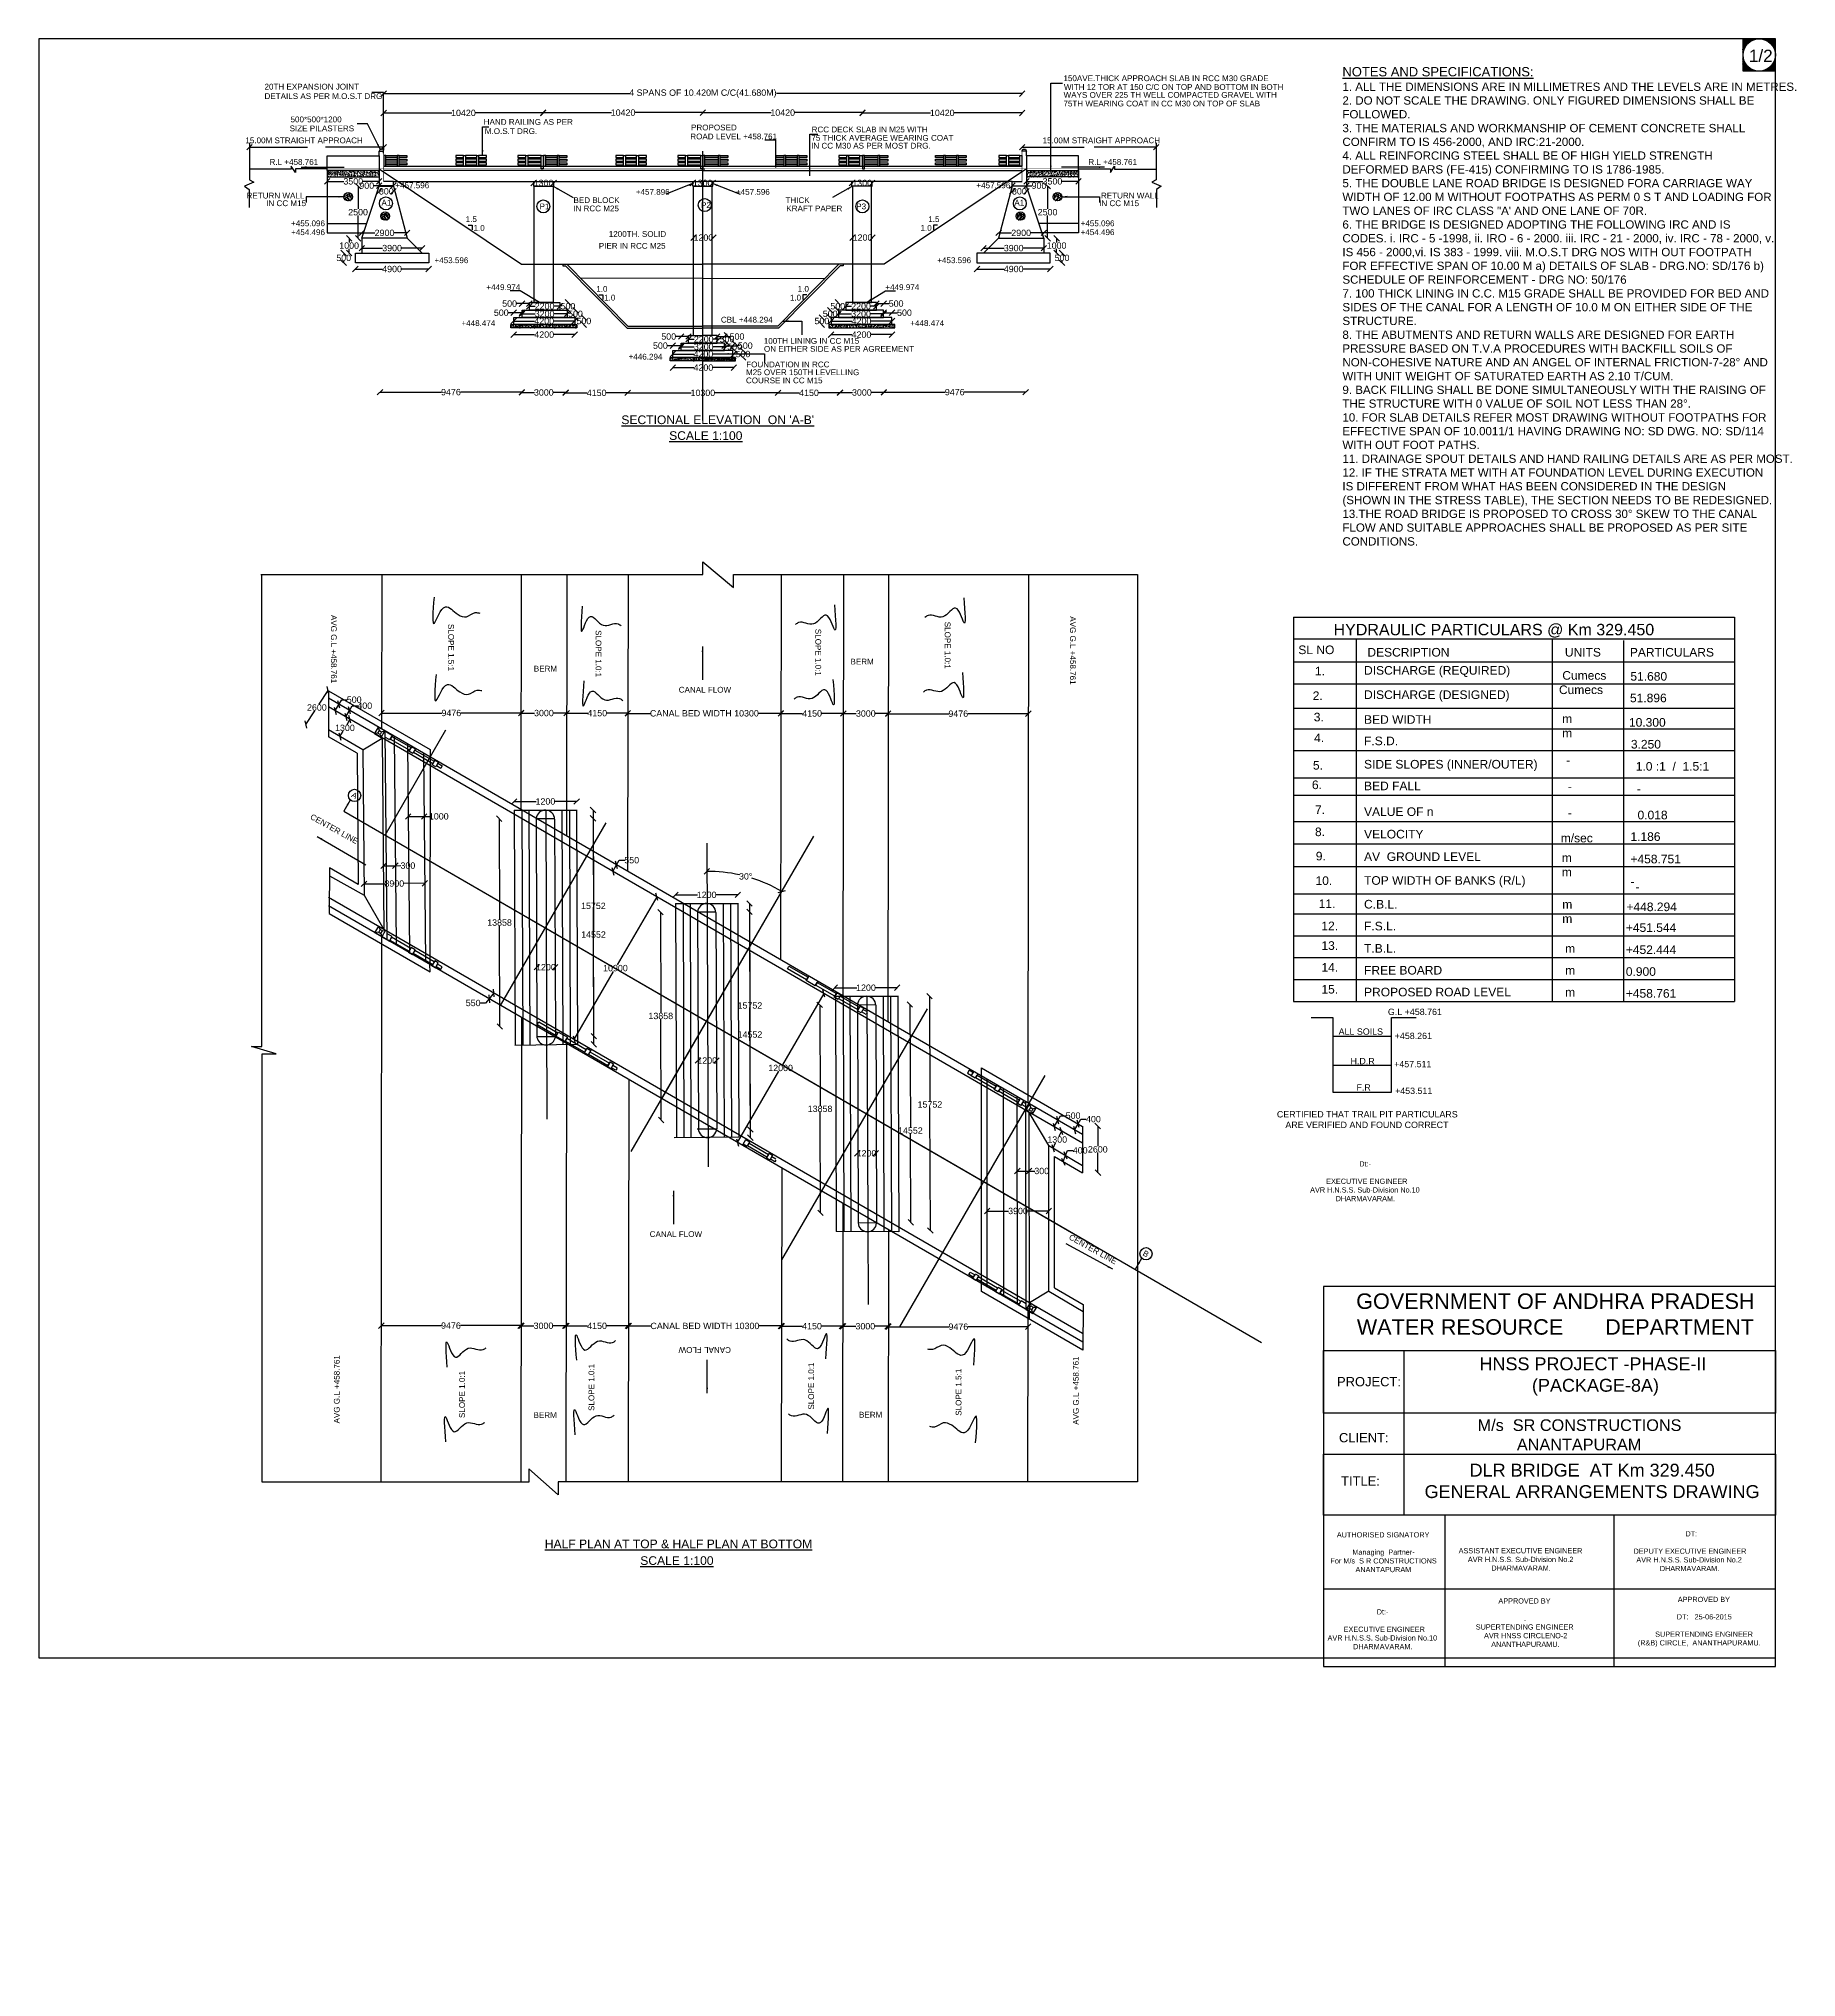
# Model space of a CAD drawing. Header units: millimetres. Extents: x 5124 to 3557214, y 2311 to 45955310.
# Drawn here: x 3526763 to 3557214, y 45921721 to 45955310 of the extents above; entities outside this region: 3.
import ezdxf

# ---------------------------------------------------------------- set-up
doc = ezdxf.new("R2010")
doc.units = ezdxf.units.MM
doc.header["$MEASUREMENT"] = 0
for name, color, linetype in [('DIMENSION', 7, 'Continuous'), ('DRAWING', 7, 'Continuous'), ('TEXT', 7, 'Continuous')]:
    doc.layers.add(name, color=color, linetype=linetype)
doc.styles.get("Standard").update_dxf_attribs({"font": 'arial.ttf', "height": 110})
doc.dimstyles.get("Standard").update_dxf_attribs({"dimtxt": 200, "dimasz": 110, "dimexe": 0.18, "dimexo": 0.0625, "dimgap": 0.09, "dimtad": 0, "dimtih": 1, "dimtoh": 1, "dimdec": 0, "dimzin": 0, "dimdsep": 46, "dimtxsty": 'Standard', "dimblk": 'OBLIQUE', "dimcen": 0.09, "dimse1": 1, "dimse2": 1, "dimadec": 0, "dimazin": 0, "dimtfac": 1, "dimtdec": 0, "dimtofl": 0, "dimtmove": 0, "dimatfit": 3, "dimfxl": 1, "dimtolj": 1, "dimtzin": 0, "dimarcsym": 0})
pattern_1 = [(50, (0, 0), (71.72601826, -6.2752135), [7.5, -82.5]), (355, (0, 0), (-13.87513336, 75.21921337), [6, -66]), (100.4514, (5.98, -0.52), (57.85093817, 68.94395421), [6.374019, -70.1142112]), (46.1842, (0, 20), (106.72410486, -16.55190143), [11.25, -123.75]), (96.6356, (8.89, 18.62), (93.46627055, 97.4117871), [9.5610288, -105.1713]), (351.1842, (0, 20), (93.46619451, 97.4118601), [9, -99]), (21, (10, 15), (59.69070521, -40.26188907), [7.5, -82.5]), (326, (10, 15), (24.33153319, 72.5150045), [6, -66]), (71.4514, (14.974, 11.645), (84.02226286, 32.25304967), [6.374019, -70.1142112]), (37.5, (0, 0), (1.215985532, 33.289385383), [0, -65.2, 0, -67, 0, -66.25]), (7.5, (0, 0), (26.306953744, 39.441171188), [0, -38.2, 0, -63.7, 0, -25.25]), (327.5, (-22.3, 0), (53.382243617, -2.255487173), [0, -25, 0, -78, 0, -103.5]), (317.5, (-32.3, 0), (58.318616934, 10.010498233), [0, -32.5, 0, -51.8, 0, -73.5])]
pattern_2 = [(130, (7076539.44, 0), (-71.72601826, -6.2752135), [7.5, -82.5]), (185, (7076539.44, 0), (13.87513336, 75.21921337), [6, -66]), (79.5486, (7076533.46, -0.52), (-57.85093817, 68.94395421), [6.374019, -70.1142112]), (133.8158, (7076539.44, 20), (-106.72410486, -16.55190143), [11.25, -123.75]), (83.3644, (7076530.54, 18.62), (-93.46627055, 97.4117871), [9.5610288, -105.1713]), (188.8158, (7076539.44, 20), (-93.46619451, 97.4118601), [9, -99]), (159, (7076529.44, 15), (-59.69070521, -40.26188907), [7.5, -82.5]), (214, (7076529.44, 15), (-24.33153319, 72.5150045), [6, -66]), (108.5486, (7076524.464, 11.645), (-84.02226286, 32.25304967), [6.374019, -70.1142112]), (142.5, (7076539.438, 0), (-1.215985532, 33.289385383), [0, -65.2, 0, -67, 0, -66.25]), (172.5, (7076539.438, 0), (-26.306953744, 39.441171188), [0, -38.2, 0, -63.7, 0, -25.25]), (212.5, (7076561.738, 0), (-53.382243617, -2.255487173), [0, -25, 0, -78, 0, -103.5]), (222.5, (7076571.74, 0), (-58.318616934, 10.010498233), [0, -32.5, 0, -51.8, 0, -73.5])]

msp = doc.modelspace()

# ---------------------------------------------------------------- texts
at = {"layer": 'DIMENSION', "insert": (3549351.3, 45954819.5), "char_height": 143.2123, "width": 7500.986, "attachment_point": 1}
msp.add_mtext('{\\H1.1244x;\\LNOTES AND SPECIFICATIONS:  \\P}1. ALL THE DIMENSIONS ARE IN MILLIMETRES AND THE LEVELS ARE IN METRES. \\P2. DO NOT SCALE THE DRAWING. ONLY FIGURED DIMENSIONS SHALL BE FOLLOWED. \\P3. THE MATERIALS AND WORKMANSHIP OF CEMENT CONCRETE SHALL CONFIRM TO IS 456-2000, AND IRC:21-2000. \\P4. ALL REINFORCING STEEL SHALL BE OF HIGH YIELD STRENGTH DEFORMED BARS (FE-415) CONFIRMING TO IS 1786-1985. \\P5. THE DOUBLE LANE ROAD BRIDGE IS DESIGNED FORA CARRIAGE WAY WIDTH OF 12.00 M WITHOUT FOOTPATHS AS PERM 0 S T AND LOADING FOR TWO LANES OF IRC CLASS "A\' AND ONE LANE OF 70R. \\P6. THE BRIDGE IS DESIGNED ADOPTING THE FOLLOWING IRC AND IS CODES. i. IRC - 5 -1998, ii. IRO - 6 - 2000. iii. IRC - 21 - 2000, iv. IRC - 78 - 2000, v. IS 456 - 2000,vi. IS 383 - 1999. viii. M.O.S.T DRG NOS WITH OUT FOOTPATH FOR EFFECTIVE SPAN OF 10.00 M a) DETAILS OF SLAB - DRG.NO: SD/176 b) SCHEDULE OF REINFORCEMENT - DRG NO: 50/176 \\P7. 100 THICK LINING IN C.C. M15 GRADE SHALL BE PROVIDED FOR BED AND SIDES OF THE CANAL FOR A LENGTH OF 10.0 M ON EITHER SIDE OF THE STRUCTURE. \\P8. THE ABUTMENTS AND RETURN WALLS ARE DESIGNED FOR EARTH PRESSURE BASED ON T.V.A PROCEDURES WITH BACKFILL SOILS OF NON-COHESIVE NATURE AND AN ANGEL OF INTERNAL FRICTION-7-28° AND WITH UNIT WEIGHT OF SATURATED EARTH AS 2.10 T/CUM. \\P9. BACK FILLING SHALL BE DONE SIMULTANEOUSLY WITH THE RAISING OF THE STRUCTURE WITH 0 VALUE OF SOIL NOT LESS THAN 28°. \\P10. FOR SLAB DETAILS REFER MOST DRAWING WITHOUT FOOTPATHS FOR EFFECTIVE SPAN OF 10.0011/1 HAVING DRAWING NO: SD DWG. NO: SD/114 WITH OUT FOOT PATHS. \\P11. DRAINAGE SPOUT DETAILS AND HAND RAILING DETAILS ARE AS PER MOST. \\P12. IF THE STRATA MET WITH AT FOUNDATION LEVEL DURING EXECUTION IS DIFFERENT FROM WHAT HAS BEEN CONSIDERED IN THE DESIGN (SHOWN IN THE STRESS TABLE), THE SECTION NEEDS TO BE REDESIGNED. \\P13.THE ROAD BRIDGE IS PROPOSED TO CROSS 30° SKEW TO THE CANAL FLOW AND SUITABLE APPROACHES SHALL BE PROPOSED AS PER SITE CONDITIONS. ', dxfattribs=at)
at = {"layer": 'TEXT'}
for s, height, p in [('150AVE.THICK APPROACH SLAB IN RCC M30 GRADE ', 100, (3544517.5, 45954575.9)), ('20TH EXPANSION JOINT', 100, (3530675.1, 45954430.1)), ('DETAILS AS PER M.O.S.T DRG.', 100, (3530674.7, 45954266.2)), ('WAYS OVER 225 TH WELL COMPACTED GRAVEL WITH', 100, (3544520.3, 45954287.4)), ('75TH WEARING COAT IN CC M30 ON TOP OF SLAB', 100, (3544517.4, 45954137.7)), ('WITH 12 TOR AT 150 C/C ON TOP AND BOTTOM IN BOTH ', 100, (3544525.9, 45954423.9)), ('500*500*1200', 100, (3531125.7, 45953863.1)), ('HAND RAILING AS PER ', 100, (3534473.3, 45953818.9)), ('15.00M STRAIGHT APPROACH', 100, (3530343.6, 45953499.5)), ('SIZE PILASTERS', 100, (3531109.8, 45953707)), ('M.O.S.T DRG.', 100, (3534492, 45953659.8)), ('ROAD LEVEL +458.761', 100, (3538052.5, 45953567.6)), ('PROPOSED', 100, (3538065.2, 45953723)), ('75 THICK AVERAGE WEARING COAT', 100, (3540150.3, 45953543)), ('RCC DECK SLAB IN M25 WITH', 100, (3540154.5, 45953688.5)), ('15.00M STRAIGHT APPROACH', 100, (3544158, 45953499.5)), ('R.L +458.761', 100, (3530762.1, 45953125.5)), ('IN CC M30 AS PER MOST DRG.', 100, (3540145.8, 45953407.3)), ('R.L +458.761', 100, (3544949.3, 45953125.5)), ('RETURN WALL', 100, (3530364.1, 45952542.6)), ('+457.596', 100, (3532941.6, 45952720.7)), ('BED BLOCK', 100, (3536028.1, 45952463.3)), ('+457.896', 100, (3537108.1, 45952606.6)), ('+457.596', 100, (3538843.3, 45952606.6)), ('THICK', 100, (3539701.7, 45952463.3)), ('+457.596', 100, (3543009.8, 45952720.7)), ('RETURN WALL', 100, (3545168, 45952542.6)), ('IN CC M15', 100, (3530704.7, 45952410)), ('1.5', 100, (3534160.5, 45952134.4)), ('IN RCC M25', 100, (3536024.2, 45952320.2)), ('KRAFT PAPER', 100, (3539716.1, 45952320.2)), ('1.5', 100, (3542175.1, 45952134.4)), ('IN CC M15', 100, (3545136.5, 45952410)), ('+455.096', 100, (3531135.3, 45952062.3)), ('+454.496', 100, (3531136.1, 45951908)), ('1.0', 100, (3534296, 45951983.1)), ('1200TH. SOLID', 100, (3536639.6, 45951877.5)), ('1.0', 100, (3542040.7, 45951983.1)), ('+454.496', 100, (3544815.3, 45951908)), ('+455.096', 100, (3544816.2, 45952062.3)), ('+453.596', 100, (3533620.4, 45951422.4)), ('PIER IN RCC M25', 100, (3536467.2, 45951671.4)), ('+453.596', 100, (3542331.1, 45951422.4)), ('+449.974', 100, (3534519.2, 45950955.4)), ('1.0', 100, (3536423.1, 45950926)), ('1.0', 100, (3536558.6, 45950774.6)), ('1.0', 100, (3539778.1, 45950774.6)), ('1.0', 100, (3539913.6, 45950926)), ('+449.974', 100, (3541432.6, 45950955.4)), ('+448.474', 100, (3534087.7, 45950334)), ('CBL +448.294', 100, (3538582.7, 45950392.5)), ('+448.474', 100, (3541864.2, 45950334)), ('+446.294', 100, (3536983.2, 45949751.6)), ('ON EITHER SIDE AS PER AGREEMENT', 100, (3539328.6, 45949886.3)), ('100TH LINING IN CC M15', 100, (3539325.6, 45950024.7)), ('M25 OVER 150TH LEVELLING ', 100, (3539017.1, 45949481.4)), ('FOUNDATION IN RCC ', 100, (3539020.7, 45949617)), ('COURSE IN CC M15', 100, (3539016.6, 45949340.2)), ("%%USECTIONAL ELEVATION  ON 'A-B'", 150, (3536857.5, 45948633.3)), ('%%USCALE 1:100', 150, (3537685.8, 45948359.3)), ('BERM', 100, (3540828.2, 45944467.9)), ('BERM', 100, (3535341.3, 45944345.9)), ('CANAL FLOW', 100, (3537851.7, 45943980.7)), ('CANAL FLOW', 100, (3537348.6, 45934547.9)), ('BERM', 100, (3535336.4, 45931412.1)), ('BERM', 100, (3540975.6, 45931418.3)), ('%%UHALF PLAN AT TOP & HALF PLAN AT BOTTOM', 150, (3535531.2, 45929154.7)), ('%%USCALE 1:100', 150, (3537185.4, 45928865.8))]:
    msp.add_text(s, height=height, dxfattribs=at).set_placement(p)
for s, rotation, p in [('AVG G.L +458.761', 270, (3531825.7, 45945326.6)), ('SLOPE 1.5:1', 270, (3533857.9, 45945170)), ('SLOPE 1.0:1', 270, (3542461.4, 45945208.6)), ('AVG G.L +458.761', 270, (3544631.5, 45945303.5)), ('SLOPE 1.0:1', 270, (3536411.7, 45945063)), ('SLOPE 1.0:1', 270, (3540219.3, 45945085.7)), ('A', 331.08377, (3532167.9, 45942178.2)), ('CENTER LINE', 331.07155, (3531456.1, 45941798)), ('CENTER LINE', 331.07155, (3544601.3, 45934516)), ('B', 331.08377, (3545881, 45934235.8)), ('AVG G.L +458.761', 90, (3531976.9, 45931316.7)), ('CANAL FLOW', 180, (3538756.6, 45932639.6)), ('AVG G.L +458.761', 90, (3544782.7, 45931293.6)), ('SLOPE 1.0:1', 90, (3534146.9, 45931411.6)), ('SLOPE 1.0:1', 90, (3536389.1, 45931534.6)), ('SLOPE 1.0:1', 90, (3540196.6, 45931557.2)), ('SLOPE 1.5:1', 90, (3542750.5, 45931450.2))]:
    msp.add_text(s, height=100, rotation=rotation, dxfattribs=at).set_placement(p)
at = {"layer": 'TEXT', "color": 5}
msp.add_text('D.L.R.B @ KM 134.402-1', height=230, dxfattribs=at).set_placement((308082.8, 114156.4))
at = {"layer": 'TEXT'}
for s, insert, char_height, width, attachment_point in [('1/2', (3556393.5, 45955121.3), 212.67, 301.828, 1), ('A1', (3532701.2, 45952519.6), 100, 483.458, 1), ('P1', (3535440.8, 45952455.5), 100, 483.458, 1), ('P2', (3538237.7, 45952478.2), 100, 164.506, 1), ('P3', (3541098.6, 45952455.5), 100, 483.458, 3), ('A1', (3543838.3, 45952519.6), 100, 483.458, 3), ('\\PHYDRAULIC PARTICULARS @ Km 329.450', (3549197.5, 45945503.4), 198.659, 8448.794, 1), (' SL NO', (3548529.6, 45944796.6), 148.99, 1098.595, 1), (' DESCRIPTION ', (3549726.3, 45944754.5), 148.994, 2539.273, 1), ('UNITS', (3553205.8, 45944754.5), 148.99, 988.851, 1), ('PARTICULARS', (3554331.6, 45944754.5), 148.994, 2368.462, 1), ('1.', (3548874.8, 45944428.6), 148.99, 219.95, 1), ('DISCHARGE (REQUIRED)', (3549726.3, 45944440.9), 148.994, 4154.486, 1), (' Cumecs \\PCumecs \\P ', (3553103.5, 45944352.9), 148.99, 929.494, 1), ('51.680', (3554340.9, 45944337), 148.99, 820.038, 1), ('2.', (3548836.7, 45944002), 148.99, 219.95, 1), ('DISCHARGE (DESIGNED)', (3549726.3, 45944019), 148.994, 4135.469, 1), ('\\P51.896', (3554333.8, 45944210.8), 148.99, 1014.571, 1), ('3.', (3548855.3, 45943631.7), 148.99, 219.95, 1), ('BED WIDTH', (3549726.3, 45943589), 148.99, 1880.769, 1), ('m \\Pm ', (3553159.1, 45943601.4), 148.99, 175.209, 1), ('10.300', (3554316.2, 45943539.6), 148.99, 542.674, 1), ('4.', (3548860.7, 45943271.4), 148.99, 219.95, 1), ('F.S.D.', (3549726.3, 45943218.4), 148.99, 918.339, 1), ('3.250', (3554349.6, 45943161), 148.99, 681.356, 1), ('5.', (3548840.7, 45942795.9), 148.99, 219.95, 1), ('SIDE SLOPES (INNER/OUTER)', (3549726.3, 45942814.3), 148.994, 15142.39, 1), ('-', (3553226.6, 45942886.4), 149, 175.209, 1), ('6.', (3548822.6, 45942457.7), 148.99, 219.95, 1), ('1.0 :1  /  1.5:1', (3554434, 45942777.4), 148.994, 1340.428, 1), ('BED FALL', (3549726.3, 45942438.3), 148.99, 1590.643, 1), ('-', (3553258.6, 45942424.9), 149, 175.209, 1), ('-', (3554452.8, 45942389), 149, 1042.246, 1), ('7.', (3548875.8, 45942025.7), 148.99, 219.95, 1), ('VALUE OF n', (3549726.3, 45941992), 148.99, 1966.763, 1), ('-', (3553258.6, 45941970.6), 149, 175.209, 1), (' 0.018 ', (3554407, 45941934.6), 148.99, 682.33, 1), ('8.', (3548875.8, 45941642.4), 148.99, 219.95, 1), ('VELOCITY', (3549726.3, 45941602.6), 148.99, 1700.366, 1), ('m/sec', (3553134.4, 45941535.2), 148.99, 646.29, 1), ('1.186', (3554341.8, 45941560.7), 148.99, 681.965, 1), ('9.', (3548890.1, 45941222.7), 148.99, 219.95, 1), ('AV  GROUND LEVEL', (3549726.3, 45941213.1), 148.994, 3910.255, 1), ('m \\Pm ', (3553153.5, 45941193.3), 148.99, 175.209, 1), ('+458.751', (3554341.8, 45941171.3), 148.99, 681.965, 1), ('10.', (3548885.5, 45940796.7), 148.99, 219.95, 1), ('TOP WIDTH OF BANKS (R/L)', (3549726.3, 45940799.9), 148.994, 4613.234, 1), ('-', (3554341.8, 45940781.8), 149, 1857.349, 1), ('-', (3554430.7, 45940691.7), 149, 1235.963, 1), ('11.', (3548940.8, 45940397.8), 148.99, 219.95, 1), ('C.B.L.', (3549726.3, 45940388.7), 148.99, 910.598, 1), ('m \\Pm ', (3553161.3, 45940386.4), 148.99, 175.209, 1), ('+448.294', (3554272.4, 45940343), 148.99, 1104.951, 1), ('12.', (3548986.9, 45940012.5), 148.99, 219.95, 1), ('F.S.L.', (3549726.3, 45940010), 148.99, 861.121, 1), ('\\P+451.544', (3554261.9, 45940231.3), 148.99, 1104.951, 1), ('13.', (3548987.5, 45939672.2), 148.99, 219.95, 1), ('T.B.L.', (3549726.3, 45939623.3), 148.99, 881.316, 1), ('m ', (3553210.2, 45939621), 148.99, 299.687, 1), ('+452.444', (3554261.9, 45939600.4), 148.99, 1104.951, 1), ('14.', (3548987.5, 45939293.6), 148.99, 219.95, 1), ('FREE BOARD', (3549726.3, 45939244.7), 148.99, 2260.317, 1), ('m ', (3553210.2, 45939242.4), 148.99, 299.687, 1), ('0.900', (3554261.9, 45939221.8), 148.99, 1104.951, 1), ('15.', (3548987.5, 45938915), 148.99, 219.95, 1), ('PROPOSED ROAD LEVEL', (3549726.3, 45938866.1), 148.994, 2915.154, 1), ('m ', (3553210.2, 45938863.8), 148.99, 299.687, 1), ('+458.761', (3554261.9, 45938843.2), 148.99, 1104.951, 1), ('G.L +458.761', (3550139.7, 45938503.5), 110, 1437.366, 1), ('ALL SOILS', (3549286, 45938162.3), 110, 1437.366, 1), ('+458.261', (3550257.7, 45938087.5), 110, 1437.366, 1), ('H.D.R', (3549492.2, 45937651), 110, 1437.366, 1), ('+457.511', (3550248, 45937599.4), 110, 1437.366, 1), ('F.R', (3549594.7, 45937194), 110, 1437.366, 1), ('+453.511', (3550264, 45937136.4), 110, 1437.366, 1), ('\\pi340.86;CERTIFIED THAT TRAIL PIT PARTICULARS\\P\\pi488.3;ARE VERIFIED AND FOUND CORRECT', (3547875, 45936729.2), 110, 3799.536, 1), ('\\pi2170.3;Dt:- \\P\\pi2265;\\P\\pi1526.7;  EXECUTIVE ENGINEER\\P\\pi1318.6;AVR H.N.S.S. Sub-Division No.10\\P\\pi1760.5;DHARMAVARAM.', (3547473.3, 45935860), 90.253, 4530.072, 1), ('PROJECT:', (3549257.8, 45932121.5), 160.39, 1496.449, 1), ('\\pi821;M/s  SR CONSTRUCTIONS \\P\\pi1501.3;ANANTAPURAM', (3550873.1, 45931388), 201.342, 5138.025, 1), ('CLIENT:', (3549291.8, 45931150.8), 160.39, 1496.449, 1), ('TITLE:', (3549328.7, 45930399.1), 160.39, 869.707, 1), ('\\pi1361.3;DLR BRIDGE  AT Km 329.450\\P\\pi580.62;GENERAL ARRANGEMENTS DRAWING', (3550194.4, 45930619.7), 223.243, 6930.066, 1), ('\\pi1463.4;AUTHORISED SIGNATORY\\P\\pi2265;\\P\\pi1732;Managing  Partner-\\P\\pi1352.4;For M/s  S R CONSTRUCTIONS\\P\\pi1786.4;ANANTAPURAM', (3547791.2, 45929432.5), 90.253, 4530.072, 1), ('\\pi2134;  DT:\\P\\pi2265;\\P\\pi1271; DEPUTY EXECUTIVE ENGINEER\\P\\pi1353.9;AVR H.N.S.S. Sub-Division No.2\\P\\pi1760.5;DHARMAVARAM.', (3553090.1, 45929450.2), 90.253, 4530.072, 1), ('\\pi2265;\\P\\P\\pi1193.9;ASSISTANT EXECUTIVE ENGINEER\\P\\pi1353.9;AVR H.N.S.S. Sub-Division No.2\\P\\pi1760.5;DHARMAVARAM.', (3550171.2, 45929457.3), 90.253, 4530.072, 1), ('\\pi2170.3;Dt:- \\P\\pi2265;\\P\\pi1526.7;  EXECUTIVE ENGINEER\\P\\pi1318.6;AVR H.N.S.S. Sub-Division No.10\\P\\pi1760.5;DHARMAVARAM.', (3547775.2, 45928097.1), 90.253, 4530.072, 1), ('\\pi1813.6;APPROVED BY\\P\\pi2265;\\P\\pi2258.7;.  \\P\\pi1421;SUPERTENDING ENGINEER                \\P\\pi1529.2; AVR HNSS CIRCLENO-2\\P\\pi0;^I^I^I^I       ANANTHAPURAMU.', (3550240.6, 45928287.3), 90.253, 4530.072, 1), ('\\pi1813.6;APPROVED BY\\P\\pi2265;\\P\\pi1795.9;DT:   25-06-2015\\P\\pi2265;\\P\\pi1421;SUPERTENDING ENGINEER                \\P\\pi0;                                (R&B) CIRCLE,  ANANTHAPURAMU.', (3553348.8, 45928312.8), 90.253, 4530.072, 1)]:
    msp.add_mtext(s, dxfattribs=dict(at, insert=insert, char_height=char_height, width=width, attachment_point=attachment_point))
at = {"layer": 'TEXT', "color": 7, "width": 7639.924, "attachment_point": 5}
for s, insert, char_height in [('GOVERNMENT OF ANDHRA PRADESH\\PWATER RESOURCE       DEPARTMENT', (3553041.5, 45933210.7), 267.891), ('HNSS PROJECT -PHASE-II\\P (PACKAGE-8A)', (3553692.5, 45932130.6), 223.243)]:
    msp.add_mtext(s, dxfattribs=dict(at, insert=insert, char_height=char_height))

# ---------------------------------------------------------------- blocks, each defined once
blk = doc.blocks.new('_Oblique')
at = {"color": 0, "linetype": 'ByBlock', "lineweight": -2}
blk.add_line((-0.5, -0.5), (0.5, 0.5), dxfattribs=at)
blk = doc.blocks.new('*D35')
at = {"layer": 'Defpoints', "color": 0, "transparency": 16777216}
for p in [(3530415, 45953432), (3532739, 45953432), (3532739, 45953432)]:
    blk.add_point(p, dxfattribs=at)
at = {"layer": 'DIMENSION', "color": 0, "lineweight": -2, "transparency": 16777216}
for p, q in [((3530415, 45953432), (3531422, 45953432)), ((3532739, 45953432), (3531732, 45953432))]:
    blk.add_line(p, q, dxfattribs=at)
at = {"layer": 'DIMENSION', "color": 0, "lineweight": -2, "transparency": 16777216, "xscale": 95, "yscale": 95, "zscale": 95, "rotation": 180}
blk.add_blockref('_Oblique', (3530415, 45953432), dxfattribs=at)
at = {"layer": 'DIMENSION', "color": 0, "lineweight": -2, "transparency": 16777216, "xscale": 95, "yscale": 95, "zscale": 95}
blk.add_blockref('_Oblique', (3532739, 45953432), dxfattribs=at)
at = {"layer": 'DIMENSION', "color": 0, "transparency": 16777216, "insert": (3531577, 45953432), "char_height": 200, "attachment_point": 5}
blk.add_mtext('\\A1;    ', dxfattribs=at)
blk = doc.blocks.new('*D36')
at = {"layer": 'Defpoints', "color": 0, "transparency": 16777216}
for p in [(3532739, 45954032), (3535504, 45954025), (3535504, 45954012)]:
    blk.add_point(p, dxfattribs=at)
at = {"layer": 'DIMENSION', "color": 0, "lineweight": -2, "transparency": 16777216}
for p, q in [((3532739, 45954025), (3533919, 45954025)), ((3535504, 45954025), (3534323, 45954025))]:
    blk.add_line(p, q, dxfattribs=at)
at = {"layer": 'DIMENSION', "color": 0, "lineweight": -2, "transparency": 16777216, "xscale": 95, "yscale": 95, "zscale": 95, "rotation": 180}
blk.add_blockref('_Oblique', (3532739, 45954025), dxfattribs=at)
at = {"layer": 'DIMENSION', "color": 0, "lineweight": -2, "transparency": 16777216, "xscale": 95, "yscale": 95, "zscale": 95}
blk.add_blockref('_Oblique', (3535504, 45954025), dxfattribs=at)
at = {"layer": 'DIMENSION', "color": 0, "transparency": 16777216, "insert": (3534121, 45954025), "char_height": 110, "attachment_point": 5}
blk.add_mtext('\\A1;10420', dxfattribs=at)
blk = doc.blocks.new('*D37')
at = {"layer": 'Defpoints', "color": 0, "transparency": 16777216}
for p in [(3535504, 45954012), (3538270, 45954030), (3538270, 45953362)]:
    blk.add_point(p, dxfattribs=at)
at = {"layer": 'DIMENSION', "color": 0, "lineweight": -2, "transparency": 16777216}
for p, q in [((3535504, 45954030), (3536685, 45954030)), ((3538270, 45954030), (3537088, 45954030))]:
    blk.add_line(p, q, dxfattribs=at)
at = {"layer": 'DIMENSION', "color": 0, "lineweight": -2, "transparency": 16777216, "xscale": 95, "yscale": 95, "zscale": 95, "rotation": 180}
blk.add_blockref('_Oblique', (3535504, 45954030), dxfattribs=at)
at = {"layer": 'DIMENSION', "color": 0, "lineweight": -2, "transparency": 16777216, "xscale": 95, "yscale": 95, "zscale": 95}
blk.add_blockref('_Oblique', (3538270, 45954030), dxfattribs=at)
at = {"layer": 'DIMENSION', "color": 0, "transparency": 16777216, "insert": (3536887, 45954030), "char_height": 110, "attachment_point": 5}
blk.add_mtext('\\A1;10420', dxfattribs=at)
blk = doc.blocks.new('*D38')
at = {"layer": 'Defpoints', "color": 0, "transparency": 16777216}
for p in [(3535264, 45950675), (3535792, 45950675), (3535792, 45950675)]:
    blk.add_point(p, dxfattribs=at)
at = {"layer": 'DIMENSION', "color": 0, "lineweight": -2, "transparency": 16777216}
for p, q in [((3535264, 45950675), (3535363, 45950675)), ((3535792, 45950675), (3535693, 45950675))]:
    blk.add_line(p, q, dxfattribs=at)
at = {"layer": 'DIMENSION', "color": 0, "lineweight": -2, "transparency": 16777216, "xscale": 95, "yscale": 95, "zscale": 95, "rotation": 180}
blk.add_blockref('_Oblique', (3535264, 45950675), dxfattribs=at)
at = {"layer": 'DIMENSION', "color": 0, "lineweight": -2, "transparency": 16777216, "xscale": 95, "yscale": 95, "zscale": 95}
blk.add_blockref('_Oblique', (3535792, 45950675), dxfattribs=at)
at = {"layer": 'DIMENSION', "color": 0, "transparency": 16777216, "insert": (3535528, 45950675), "char_height": 110, "attachment_point": 5}
blk.add_mtext('\\A1;2200', dxfattribs=at)
blk = doc.blocks.new('*D39')
at = {"layer": 'Defpoints', "color": 0, "transparency": 16777216}
for p in [(3535137, 45950544), (3535919, 45950544), (3535919, 45950544)]:
    blk.add_point(p, dxfattribs=at)
at = {"layer": 'DIMENSION', "color": 0, "lineweight": -2, "transparency": 16777216}
for p, q in [((3535137, 45950544), (3535364, 45950544)), ((3535919, 45950544), (3535692, 45950544))]:
    blk.add_line(p, q, dxfattribs=at)
at = {"layer": 'DIMENSION', "color": 0, "lineweight": -2, "transparency": 16777216, "xscale": 95, "yscale": 95, "zscale": 95, "rotation": 180}
blk.add_blockref('_Oblique', (3535137, 45950544), dxfattribs=at)
at = {"layer": 'DIMENSION', "color": 0, "lineweight": -2, "transparency": 16777216, "xscale": 95, "yscale": 95, "zscale": 95}
blk.add_blockref('_Oblique', (3535919, 45950544), dxfattribs=at)
at = {"layer": 'DIMENSION', "color": 0, "transparency": 16777216, "insert": (3535528, 45950544), "char_height": 110, "attachment_point": 5}
blk.add_mtext('\\A1;3200', dxfattribs=at)
blk = doc.blocks.new('*D40')
at = {"layer": 'Defpoints', "color": 0, "transparency": 16777216}
for p in [(3534993, 45950419), (3536049, 45950419), (3536049, 45950419)]:
    blk.add_point(p, dxfattribs=at)
at = {"layer": 'DIMENSION', "color": 0, "lineweight": -2, "transparency": 16777216}
for p, q in [((3534993, 45950419), (3535355, 45950419)), ((3536049, 45950419), (3535688, 45950419))]:
    blk.add_line(p, q, dxfattribs=at)
at = {"layer": 'DIMENSION', "color": 0, "lineweight": -2, "transparency": 16777216, "xscale": 95, "yscale": 95, "zscale": 95, "rotation": 180}
blk.add_blockref('_Oblique', (3534993, 45950419), dxfattribs=at)
at = {"layer": 'DIMENSION', "color": 0, "lineweight": -2, "transparency": 16777216, "xscale": 95, "yscale": 95, "zscale": 95}
blk.add_blockref('_Oblique', (3536049, 45950419), dxfattribs=at)
at = {"layer": 'DIMENSION', "color": 0, "transparency": 16777216, "insert": (3535521, 45950419), "char_height": 110, "attachment_point": 5}
blk.add_mtext('\\A1;4200', dxfattribs=at)
blk = doc.blocks.new('*D41')
at = {"layer": 'Defpoints', "color": 0, "transparency": 16777216}
for p in [(3534993, 45950357), (3536049, 45950357), (3536049, 45950183)]:
    blk.add_point(p, dxfattribs=at)
at = {"layer": 'DIMENSION', "color": 0, "lineweight": -2, "transparency": 16777216}
for p, q in [((3534993, 45950183), (3535355, 45950183)), ((3536049, 45950183), (3535688, 45950183))]:
    blk.add_line(p, q, dxfattribs=at)
at = {"layer": 'DIMENSION', "color": 0, "lineweight": -2, "transparency": 16777216, "xscale": 95, "yscale": 95, "zscale": 95, "rotation": 180}
blk.add_blockref('_Oblique', (3534993, 45950183), dxfattribs=at)
at = {"layer": 'DIMENSION', "color": 0, "lineweight": -2, "transparency": 16777216, "xscale": 95, "yscale": 95, "zscale": 95}
blk.add_blockref('_Oblique', (3536049, 45950183), dxfattribs=at)
at = {"layer": 'DIMENSION', "color": 0, "transparency": 16777216, "insert": (3535521, 45950183), "char_height": 110, "attachment_point": 5}
blk.add_mtext('\\A1;4200', dxfattribs=at)
blk = doc.blocks.new('*D42')
at = {"layer": 'Defpoints', "color": 0, "transparency": 16777216}
for p in [(3535919, 45950608), (3535919, 45950480), (3536063, 45950480)]:
    blk.add_point(p, dxfattribs=at)
at = {"layer": 'DIMENSION', "color": 0, "lineweight": -2, "transparency": 16777216}
for p, q in [((3536063, 45950608), (3536063, 45950600)), ((3536063, 45950480), (3536063, 45950488))]:
    blk.add_line(p, q, dxfattribs=at)
at = {"layer": 'DIMENSION', "color": 0, "lineweight": -2, "transparency": 16777216, "xscale": 95, "yscale": 95, "zscale": 95}
for p, rotation in [((3536063, 45950608), 90), ((3536063, 45950480), 270)]:
    blk.add_blockref('_Oblique', p, dxfattribs=dict(at, rotation=rotation))
at = {"layer": 'DIMENSION', "color": 0, "transparency": 16777216, "insert": (3536063, 45950544), "char_height": 110, "attachment_point": 5}
blk.add_mtext('\\A1;500', dxfattribs=at)
blk = doc.blocks.new('*D43')
at = {"layer": 'Defpoints', "color": 0, "transparency": 16777216}
for p in [(3536049, 45950480), (3536049, 45950357), (3536208, 45950357)]:
    blk.add_point(p, dxfattribs=at)
at = {"layer": 'DIMENSION', "color": 0, "lineweight": -2, "transparency": 16777216}
for p, q in [((3536208, 45950480), (3536208, 45950475)), ((3536208, 45950357), (3536208, 45950363))]:
    blk.add_line(p, q, dxfattribs=at)
at = {"layer": 'DIMENSION', "color": 0, "lineweight": -2, "transparency": 16777216, "xscale": 95, "yscale": 95, "zscale": 95}
for p, rotation in [((3536208, 45950480), 90), ((3536208, 45950357), 270)]:
    blk.add_blockref('_Oblique', p, dxfattribs=dict(at, rotation=rotation))
at = {"layer": 'DIMENSION', "color": 0, "transparency": 16777216, "insert": (3536208, 45950419), "char_height": 110, "attachment_point": 5}
blk.add_mtext('\\A1;500', dxfattribs=at)
blk = doc.blocks.new('*D44')
at = {"layer": 'Defpoints', "color": 0, "transparency": 16777216}
for p in [(3534993, 45950563), (3534993, 45950480), (3535137, 45950480)]:
    blk.add_point(p, dxfattribs=at)
at = {"layer": 'DIMENSION', "color": 0, "lineweight": -2, "transparency": 16777216}
for p, q in [((3534993, 45950563), (3534898, 45950563)), ((3535137, 45950563), (3534993, 45950563))]:
    blk.add_line(p, q, dxfattribs=at)
at = {"layer": 'DIMENSION', "color": 0, "lineweight": -2, "transparency": 16777216, "xscale": 95, "yscale": 95, "zscale": 95, "rotation": 180}
blk.add_blockref('_Oblique', (3534993, 45950563), dxfattribs=at)
at = {"layer": 'DIMENSION', "color": 0, "lineweight": -2, "transparency": 16777216, "xscale": 95, "yscale": 95, "zscale": 95}
blk.add_blockref('_Oblique', (3535137, 45950563), dxfattribs=at)
at = {"layer": 'DIMENSION', "color": 0, "transparency": 16777216, "insert": (3534777, 45950563), "char_height": 110, "attachment_point": 5}
blk.add_mtext('\\A1;500', dxfattribs=at)
blk = doc.blocks.new('*D45')
at = {"layer": 'Defpoints', "color": 0, "transparency": 16777216}
for p in [(3535137, 45950721), (3535137, 45950608), (3535264, 45950608)]:
    blk.add_point(p, dxfattribs=at)
at = {"layer": 'DIMENSION', "color": 0, "lineweight": -2, "transparency": 16777216}
for p, q in [((3535137, 45950721), (3535042, 45950721)), ((3535264, 45950721), (3535137, 45950721))]:
    blk.add_line(p, q, dxfattribs=at)
at = {"layer": 'DIMENSION', "color": 0, "lineweight": -2, "transparency": 16777216, "xscale": 95, "yscale": 95, "zscale": 95, "rotation": 180}
blk.add_blockref('_Oblique', (3535137, 45950721), dxfattribs=at)
at = {"layer": 'DIMENSION', "color": 0, "lineweight": -2, "transparency": 16777216, "xscale": 95, "yscale": 95, "zscale": 95}
blk.add_blockref('_Oblique', (3535264, 45950721), dxfattribs=at)
at = {"layer": 'DIMENSION', "color": 0, "transparency": 16777216, "insert": (3534921, 45950721), "char_height": 110, "attachment_point": 5}
blk.add_mtext('\\A1;500', dxfattribs=at)
blk = doc.blocks.new('*D46')
at = {"layer": 'Defpoints', "color": 0, "transparency": 16777216}
for p in [(3535792, 45950742), (3535792, 45950608), (3535932, 45950742)]:
    blk.add_point(p, dxfattribs=at)
at = {"layer": 'DIMENSION', "color": 0, "lineweight": -2, "transparency": 16777216}
for p, q in [((3535932, 45950742), (3535932, 45950731)), ((3535932, 45950608), (3535932, 45950619))]:
    blk.add_line(p, q, dxfattribs=at)
at = {"layer": 'DIMENSION', "color": 0, "lineweight": -2, "transparency": 16777216, "xscale": 95, "yscale": 95, "zscale": 95}
for p, rotation in [((3535932, 45950742), 90), ((3535932, 45950608), 270)]:
    blk.add_blockref('_Oblique', p, dxfattribs=dict(at, rotation=rotation))
at = {"layer": 'DIMENSION', "color": 0, "transparency": 16777216, "insert": (3535932, 45950675), "char_height": 110, "attachment_point": 5}
blk.add_mtext('\\A1;500', dxfattribs=at)
blk = doc.blocks.new('*D47')
at = {"layer": 'Defpoints', "color": 0, "transparency": 16777216}
for p in [(3538021, 45950104), (3538550, 45950104), (3538550, 45950104)]:
    blk.add_point(p, dxfattribs=at)
at = {"layer": 'DIMENSION', "color": 0, "lineweight": -2, "transparency": 16777216}
for p, q in [((3538021, 45950104), (3538120, 45950104)), ((3538550, 45950104), (3538450, 45950104))]:
    blk.add_line(p, q, dxfattribs=at)
at = {"layer": 'DIMENSION', "color": 0, "lineweight": -2, "transparency": 16777216, "xscale": 95, "yscale": 95, "zscale": 95, "rotation": 180}
blk.add_blockref('_Oblique', (3538021, 45950104), dxfattribs=at)
at = {"layer": 'DIMENSION', "color": 0, "lineweight": -2, "transparency": 16777216, "xscale": 95, "yscale": 95, "zscale": 95}
blk.add_blockref('_Oblique', (3538550, 45950104), dxfattribs=at)
at = {"layer": 'DIMENSION', "color": 0, "transparency": 16777216, "insert": (3538285, 45950104), "char_height": 110, "attachment_point": 5}
blk.add_mtext('\\A1;2200', dxfattribs=at)
blk = doc.blocks.new('*D48')
at = {"layer": 'Defpoints', "color": 0, "transparency": 16777216}
for p in [(3537895, 45949973), (3538676, 45949973), (3538676, 45949973)]:
    blk.add_point(p, dxfattribs=at)
at = {"layer": 'DIMENSION', "color": 0, "lineweight": -2, "transparency": 16777216}
for p, q in [((3537895, 45949973), (3538121, 45949973)), ((3538676, 45949973), (3538450, 45949973))]:
    blk.add_line(p, q, dxfattribs=at)
at = {"layer": 'DIMENSION', "color": 0, "lineweight": -2, "transparency": 16777216, "xscale": 95, "yscale": 95, "zscale": 95, "rotation": 180}
blk.add_blockref('_Oblique', (3537895, 45949973), dxfattribs=at)
at = {"layer": 'DIMENSION', "color": 0, "lineweight": -2, "transparency": 16777216, "xscale": 95, "yscale": 95, "zscale": 95}
blk.add_blockref('_Oblique', (3538676, 45949973), dxfattribs=at)
at = {"layer": 'DIMENSION', "color": 0, "transparency": 16777216, "insert": (3538285, 45949973), "char_height": 110, "attachment_point": 5}
blk.add_mtext('\\A1;3200', dxfattribs=at)
blk = doc.blocks.new('*D49')
at = {"layer": 'Defpoints', "color": 0, "transparency": 16777216}
for p in [(3537751, 45949847), (3538807, 45949847), (3538807, 45949847)]:
    blk.add_point(p, dxfattribs=at)
at = {"layer": 'DIMENSION', "color": 0, "lineweight": -2, "transparency": 16777216}
for p, q in [((3537751, 45949847), (3538112, 45949847)), ((3538807, 45949847), (3538445, 45949847))]:
    blk.add_line(p, q, dxfattribs=at)
at = {"layer": 'DIMENSION', "color": 0, "lineweight": -2, "transparency": 16777216, "xscale": 95, "yscale": 95, "zscale": 95, "rotation": 180}
blk.add_blockref('_Oblique', (3537751, 45949847), dxfattribs=at)
at = {"layer": 'DIMENSION', "color": 0, "lineweight": -2, "transparency": 16777216, "xscale": 95, "yscale": 95, "zscale": 95}
blk.add_blockref('_Oblique', (3538807, 45949847), dxfattribs=at)
at = {"layer": 'DIMENSION', "color": 0, "transparency": 16777216, "insert": (3538279, 45949847), "char_height": 110, "attachment_point": 5}
blk.add_mtext('\\A1;4200', dxfattribs=at)
blk = doc.blocks.new('*D50')
at = {"layer": 'Defpoints', "color": 0, "transparency": 16777216}
for p in [(3537751, 45949786), (3538807, 45949786), (3538807, 45949612)]:
    blk.add_point(p, dxfattribs=at)
at = {"layer": 'DIMENSION', "color": 0, "lineweight": -2, "transparency": 16777216}
for p, q in [((3537751, 45949612), (3538112, 45949612)), ((3538807, 45949612), (3538445, 45949612))]:
    blk.add_line(p, q, dxfattribs=at)
at = {"layer": 'DIMENSION', "color": 0, "lineweight": -2, "transparency": 16777216, "xscale": 95, "yscale": 95, "zscale": 95, "rotation": 180}
blk.add_blockref('_Oblique', (3537751, 45949612), dxfattribs=at)
at = {"layer": 'DIMENSION', "color": 0, "lineweight": -2, "transparency": 16777216, "xscale": 95, "yscale": 95, "zscale": 95}
blk.add_blockref('_Oblique', (3538807, 45949612), dxfattribs=at)
at = {"layer": 'DIMENSION', "color": 0, "transparency": 16777216, "insert": (3538279, 45949612), "char_height": 110, "attachment_point": 5}
blk.add_mtext('\\A1;4200', dxfattribs=at)
blk = doc.blocks.new('*D51')
at = {"layer": 'Defpoints', "color": 0, "transparency": 16777216}
for p in [(3538676, 45950037), (3538676, 45949909), (3538821, 45949909)]:
    blk.add_point(p, dxfattribs=at)
at = {"layer": 'DIMENSION', "color": 0, "lineweight": -2, "transparency": 16777216}
for p, q in [((3538821, 45950037), (3538821, 45950029)), ((3538821, 45949909), (3538821, 45949917))]:
    blk.add_line(p, q, dxfattribs=at)
at = {"layer": 'DIMENSION', "color": 0, "lineweight": -2, "transparency": 16777216, "xscale": 95, "yscale": 95, "zscale": 95}
for p, rotation in [((3538821, 45950037), 90), ((3538821, 45949909), 270)]:
    blk.add_blockref('_Oblique', p, dxfattribs=dict(at, rotation=rotation))
at = {"layer": 'DIMENSION', "color": 0, "transparency": 16777216, "insert": (3538821, 45949973), "char_height": 110, "attachment_point": 5}
blk.add_mtext('\\A1;500', dxfattribs=at)
blk = doc.blocks.new('*D52')
at = {"layer": 'Defpoints', "color": 0, "transparency": 16777216}
for p in [(3538807, 45949909), (3538807, 45949786), (3538965, 45949786)]:
    blk.add_point(p, dxfattribs=at)
at = {"layer": 'DIMENSION', "color": 0, "lineweight": -2, "transparency": 16777216}
for p, q in [((3538965, 45949909), (3538965, 45949904)), ((3538965, 45949786), (3538965, 45949791))]:
    blk.add_line(p, q, dxfattribs=at)
at = {"layer": 'DIMENSION', "color": 0, "lineweight": -2, "transparency": 16777216, "xscale": 95, "yscale": 95, "zscale": 95}
for p, rotation in [((3538965, 45949909), 90), ((3538965, 45949786), 270)]:
    blk.add_blockref('_Oblique', p, dxfattribs=dict(at, rotation=rotation))
at = {"layer": 'DIMENSION', "color": 0, "transparency": 16777216, "insert": (3538965, 45949847), "char_height": 110, "attachment_point": 5}
blk.add_mtext('\\A1;500', dxfattribs=at)
blk = doc.blocks.new('*D53')
at = {"layer": 'Defpoints', "color": 0, "transparency": 16777216}
for p in [(3537751, 45949992), (3537751, 45949909), (3537895, 45949909)]:
    blk.add_point(p, dxfattribs=at)
at = {"layer": 'DIMENSION', "color": 0, "lineweight": -2, "transparency": 16777216}
for p, q in [((3537751, 45949992), (3537656, 45949992)), ((3537895, 45949992), (3537751, 45949992))]:
    blk.add_line(p, q, dxfattribs=at)
at = {"layer": 'DIMENSION', "color": 0, "lineweight": -2, "transparency": 16777216, "xscale": 95, "yscale": 95, "zscale": 95, "rotation": 180}
blk.add_blockref('_Oblique', (3537751, 45949992), dxfattribs=at)
at = {"layer": 'DIMENSION', "color": 0, "lineweight": -2, "transparency": 16777216, "xscale": 95, "yscale": 95, "zscale": 95}
blk.add_blockref('_Oblique', (3537895, 45949992), dxfattribs=at)
at = {"layer": 'DIMENSION', "color": 0, "transparency": 16777216, "insert": (3537534, 45949992), "char_height": 110, "attachment_point": 5}
blk.add_mtext('\\A1;500', dxfattribs=at)
blk = doc.blocks.new('*D54')
at = {"layer": 'Defpoints', "color": 0, "transparency": 16777216}
for p in [(3537895, 45950150), (3537895, 45950037), (3538021, 45950037)]:
    blk.add_point(p, dxfattribs=at)
at = {"layer": 'DIMENSION', "color": 0, "lineweight": -2, "transparency": 16777216}
for p, q in [((3537895, 45950150), (3537800, 45950150)), ((3538021, 45950150), (3537895, 45950150))]:
    blk.add_line(p, q, dxfattribs=at)
at = {"layer": 'DIMENSION', "color": 0, "lineweight": -2, "transparency": 16777216, "xscale": 95, "yscale": 95, "zscale": 95, "rotation": 180}
blk.add_blockref('_Oblique', (3537895, 45950150), dxfattribs=at)
at = {"layer": 'DIMENSION', "color": 0, "lineweight": -2, "transparency": 16777216, "xscale": 95, "yscale": 95, "zscale": 95}
blk.add_blockref('_Oblique', (3538021, 45950150), dxfattribs=at)
at = {"layer": 'DIMENSION', "color": 0, "transparency": 16777216, "insert": (3537678, 45950150), "char_height": 110, "attachment_point": 5}
blk.add_mtext('\\A1;500', dxfattribs=at)
blk = doc.blocks.new('*D55')
at = {"layer": 'Defpoints', "color": 0, "transparency": 16777216}
for p in [(3538550, 45950171), (3538550, 45950037), (3538689, 45950171)]:
    blk.add_point(p, dxfattribs=at)
at = {"layer": 'DIMENSION', "color": 0, "lineweight": -2, "transparency": 16777216}
for p, q in [((3538689, 45950171), (3538689, 45950160)), ((3538689, 45950037), (3538689, 45950048))]:
    blk.add_line(p, q, dxfattribs=at)
at = {"layer": 'DIMENSION', "color": 0, "lineweight": -2, "transparency": 16777216, "xscale": 95, "yscale": 95, "zscale": 95}
for p, rotation in [((3538689, 45950171), 90), ((3538689, 45950037), 270)]:
    blk.add_blockref('_Oblique', p, dxfattribs=dict(at, rotation=rotation))
at = {"layer": 'DIMENSION', "color": 0, "transparency": 16777216, "insert": (3538689, 45950104), "char_height": 110, "attachment_point": 5}
blk.add_mtext('\\A1;500', dxfattribs=at)
blk = doc.blocks.new('*D56')
at = {"layer": 'Defpoints', "color": 0, "transparency": 16777216}
for p in [(3531762, 45952839), (3532662, 45952839), (3532662, 45952839)]:
    blk.add_point(p, dxfattribs=at)
at = {"layer": 'DIMENSION', "color": 0, "lineweight": -2, "transparency": 16777216}
for p, q in [((3531762, 45952839), (3532048, 45952839)), ((3532662, 45952839), (3532376, 45952839))]:
    blk.add_line(p, q, dxfattribs=at)
at = {"layer": 'DIMENSION', "color": 0, "lineweight": -2, "transparency": 16777216, "xscale": 95, "yscale": 95, "zscale": 95, "rotation": 180}
blk.add_blockref('_Oblique', (3531762, 45952839), dxfattribs=at)
at = {"layer": 'DIMENSION', "color": 0, "lineweight": -2, "transparency": 16777216, "xscale": 95, "yscale": 95, "zscale": 95}
blk.add_blockref('_Oblique', (3532662, 45952839), dxfattribs=at)
at = {"layer": 'DIMENSION', "color": 0, "transparency": 16777216, "insert": (3532212, 45952839), "char_height": 110, "attachment_point": 5}
blk.add_mtext('\\A1;3500', dxfattribs=at)
blk = doc.blocks.new('*D57')
at = {"layer": 'Defpoints', "color": 0, "transparency": 16777216}
for p in [(3532662, 45952797), (3532662, 45952764), (3532908, 45952797)]:
    blk.add_point(p, dxfattribs=at)
at = {"layer": 'DIMENSION', "color": 0, "lineweight": -2, "transparency": 16777216}
for p, q in [((3532662, 45952764), (3532567, 45952764)), ((3532908, 45952764), (3532662, 45952764))]:
    blk.add_line(p, q, dxfattribs=at)
at = {"layer": 'DIMENSION', "color": 0, "lineweight": -2, "transparency": 16777216, "xscale": 95, "yscale": 95, "zscale": 95, "rotation": 180}
blk.add_blockref('_Oblique', (3532662, 45952764), dxfattribs=at)
at = {"layer": 'DIMENSION', "color": 0, "lineweight": -2, "transparency": 16777216, "xscale": 95, "yscale": 95, "zscale": 95}
blk.add_blockref('_Oblique', (3532908, 45952764), dxfattribs=at)
at = {"layer": 'DIMENSION', "color": 0, "transparency": 16777216, "insert": (3532446, 45952764), "char_height": 110, "attachment_point": 5}
blk.add_mtext('\\A1;900', dxfattribs=at)
blk = doc.blocks.new('*D58')
at = {"layer": 'Defpoints', "color": 0, "transparency": 16777216}
for p in [(3532296, 45952757), (3532662, 45952757), (3532362, 45951853)]:
    blk.add_point(p, dxfattribs=at)
at = {"layer": 'DIMENSION', "color": 0, "lineweight": -2, "transparency": 16777216}
for p, q in [((3532296, 45952757), (3532296, 45952361)), ((3532296, 45951853), (3532296, 45952249))]:
    blk.add_line(p, q, dxfattribs=at)
at = {"layer": 'DIMENSION', "color": 0, "lineweight": -2, "transparency": 16777216, "xscale": 95, "yscale": 95, "zscale": 95}
for p, rotation in [((3532296, 45952757), 90), ((3532296, 45951853), 270)]:
    blk.add_blockref('_Oblique', p, dxfattribs=dict(at, rotation=rotation))
at = {"layer": 'DIMENSION', "color": 0, "transparency": 16777216, "insert": (3532296, 45952305), "char_height": 110, "attachment_point": 5}
blk.add_mtext('\\A1;2500', dxfattribs=at)
blk = doc.blocks.new('*D59')
at = {"layer": 'Defpoints', "color": 0, "transparency": 16777216}
for p in [(3532662, 45952757), (3532908, 45952757), (3532908, 45952666)]:
    blk.add_point(p, dxfattribs=at)
at = {"layer": 'DIMENSION', "color": 0, "lineweight": -2, "transparency": 16777216}
for p, q in [((3532662, 45952666), (3532664, 45952666)), ((3532908, 45952666), (3532907, 45952666))]:
    blk.add_line(p, q, dxfattribs=at)
at = {"layer": 'DIMENSION', "color": 0, "lineweight": -2, "transparency": 16777216, "xscale": 95, "yscale": 95, "zscale": 95, "rotation": 180}
blk.add_blockref('_Oblique', (3532662, 45952666), dxfattribs=at)
at = {"layer": 'DIMENSION', "color": 0, "lineweight": -2, "transparency": 16777216, "xscale": 95, "yscale": 95, "zscale": 95}
blk.add_blockref('_Oblique', (3532908, 45952666), dxfattribs=at)
at = {"layer": 'DIMENSION', "color": 0, "transparency": 16777216, "insert": (3532785, 45952666), "char_height": 110, "attachment_point": 5}
blk.add_mtext('\\A1;800', dxfattribs=at)
blk = doc.blocks.new('*D60')
at = {"layer": 'Defpoints', "color": 0, "transparency": 16777216}
for p in [(3533146, 45951946), (3532362, 45951853), (3533146, 45951853)]:
    blk.add_point(p, dxfattribs=at)
at = {"layer": 'DIMENSION', "color": 0, "lineweight": -2, "transparency": 16777216}
for p, q in [((3532362, 45951946), (3532589, 45951946)), ((3533146, 45951946), (3532919, 45951946))]:
    blk.add_line(p, q, dxfattribs=at)
at = {"layer": 'DIMENSION', "color": 0, "lineweight": -2, "transparency": 16777216, "xscale": 95, "yscale": 95, "zscale": 95, "rotation": 180}
blk.add_blockref('_Oblique', (3532362, 45951946), dxfattribs=at)
at = {"layer": 'DIMENSION', "color": 0, "lineweight": -2, "transparency": 16777216, "xscale": 95, "yscale": 95, "zscale": 95}
blk.add_blockref('_Oblique', (3533146, 45951946), dxfattribs=at)
at = {"layer": 'DIMENSION', "color": 0, "transparency": 16777216, "insert": (3532754, 45951946), "char_height": 110, "attachment_point": 5}
blk.add_mtext('\\A1;2900', dxfattribs=at)
blk = doc.blocks.new('*D61')
at = {"layer": 'Defpoints', "color": 0, "transparency": 16777216}
for p in [(3532362, 45951597), (3533407, 45951683), (3533407, 45951597)]:
    blk.add_point(p, dxfattribs=at)
at = {"layer": 'DIMENSION', "color": 0, "lineweight": -2, "transparency": 16777216}
for p, q in [((3532362, 45951683), (3532720, 45951683)), ((3533407, 45951683), (3533049, 45951683))]:
    blk.add_line(p, q, dxfattribs=at)
at = {"layer": 'DIMENSION', "color": 0, "lineweight": -2, "transparency": 16777216, "xscale": 95, "yscale": 95, "zscale": 95, "rotation": 180}
blk.add_blockref('_Oblique', (3532362, 45951683), dxfattribs=at)
at = {"layer": 'DIMENSION', "color": 0, "lineweight": -2, "transparency": 16777216, "xscale": 95, "yscale": 95, "zscale": 95}
blk.add_blockref('_Oblique', (3533407, 45951683), dxfattribs=at)
at = {"layer": 'DIMENSION', "color": 0, "transparency": 16777216, "insert": (3532885, 45951683), "char_height": 110, "attachment_point": 5}
blk.add_mtext('\\A1;3900', dxfattribs=at)
blk = doc.blocks.new('*D62')
at = {"layer": 'Defpoints', "color": 0, "transparency": 16777216}
for p in [(3532141, 45951853), (3532362, 45951853), (3532362, 45951597)]:
    blk.add_point(p, dxfattribs=at)
at = {"layer": 'DIMENSION', "color": 0, "lineweight": -2, "transparency": 16777216}
for p, q in [((3532141, 45951853), (3532141, 45951781)), ((3532141, 45951597), (3532141, 45951669))]:
    blk.add_line(p, q, dxfattribs=at)
at = {"layer": 'DIMENSION', "color": 0, "lineweight": -2, "transparency": 16777216, "xscale": 95, "yscale": 95, "zscale": 95}
for p, rotation in [((3532141, 45951853), 90), ((3532141, 45951597), 270)]:
    blk.add_blockref('_Oblique', p, dxfattribs=dict(at, rotation=rotation))
at = {"layer": 'DIMENSION', "color": 0, "transparency": 16777216, "insert": (3532141, 45951725), "char_height": 110, "attachment_point": 5}
blk.add_mtext('\\A1;1000', dxfattribs=at)
blk = doc.blocks.new('*D63')
at = {"layer": 'Defpoints', "color": 0, "transparency": 16777216}
for p in [(3532047, 45951597), (3532249, 45951597), (3532249, 45951427)]:
    blk.add_point(p, dxfattribs=at)
at = {"layer": 'DIMENSION', "color": 0, "lineweight": -2, "transparency": 16777216}
for p, q in [((3532047, 45951597), (3532047, 45951568)), ((3532047, 45951427), (3532047, 45951456))]:
    blk.add_line(p, q, dxfattribs=at)
at = {"layer": 'DIMENSION', "color": 0, "lineweight": -2, "transparency": 16777216, "xscale": 95, "yscale": 95, "zscale": 95}
for p, rotation in [((3532047, 45951597), 90), ((3532047, 45951427), 270)]:
    blk.add_blockref('_Oblique', p, dxfattribs=dict(at, rotation=rotation))
at = {"layer": 'DIMENSION', "color": 0, "transparency": 16777216, "insert": (3532047, 45951512), "char_height": 110, "attachment_point": 5}
blk.add_mtext('\\A1;500', dxfattribs=at)
blk = doc.blocks.new('*D64')
at = {"layer": 'Defpoints', "color": 0, "transparency": 16777216}
for p in [(3532249, 45951427), (3533520, 45951427), (3533520, 45951320)]:
    blk.add_point(p, dxfattribs=at)
at = {"layer": 'DIMENSION', "color": 0, "lineweight": -2, "transparency": 16777216}
for p, q in [((3532249, 45951320), (3532718, 45951320)), ((3533520, 45951320), (3533051, 45951320))]:
    blk.add_line(p, q, dxfattribs=at)
at = {"layer": 'DIMENSION', "color": 0, "lineweight": -2, "transparency": 16777216, "xscale": 95, "yscale": 95, "zscale": 95, "rotation": 180}
blk.add_blockref('_Oblique', (3532249, 45951320), dxfattribs=at)
at = {"layer": 'DIMENSION', "color": 0, "lineweight": -2, "transparency": 16777216, "xscale": 95, "yscale": 95, "zscale": 95}
blk.add_blockref('_Oblique', (3533520, 45951320), dxfattribs=at)
at = {"layer": 'DIMENSION', "color": 0, "transparency": 16777216, "insert": (3532885, 45951320), "char_height": 110, "attachment_point": 5}
blk.add_mtext('\\A1;4900', dxfattribs=at)
blk = doc.blocks.new('*D65')
at = {"layer": 'Defpoints', "color": 0, "transparency": 16777216}
for p in [(3535338, 45952793), (3535686, 45952811), (3535686, 45952796)]:
    blk.add_point(p, dxfattribs=at)
at = {"layer": 'DIMENSION', "color": 0, "lineweight": -2, "transparency": 16777216}
for p, q in [((3535338, 45952811), (3535351, 45952811)), ((3535686, 45952811), (3535669, 45952811))]:
    blk.add_line(p, q, dxfattribs=at)
at = {"layer": 'DIMENSION', "color": 0, "lineweight": -2, "transparency": 16777216, "xscale": 95, "yscale": 95, "zscale": 95, "rotation": 180}
blk.add_blockref('_Oblique', (3535338, 45952811), dxfattribs=at)
at = {"layer": 'DIMENSION', "color": 0, "lineweight": -2, "transparency": 16777216, "xscale": 95, "yscale": 95, "zscale": 95}
blk.add_blockref('_Oblique', (3535686, 45952811), dxfattribs=at)
at = {"layer": 'DIMENSION', "color": 0, "transparency": 16777216, "insert": (3535510, 45952811), "char_height": 110, "attachment_point": 5}
blk.add_mtext('\\A1;1300', dxfattribs=at)
blk = doc.blocks.new('*D66')
at = {"layer": 'Defpoints', "color": 0, "transparency": 16777216}
for p in [(3538452, 45951864), (3538452, 45951864), (3538107, 45951855)]:
    blk.add_point(p, dxfattribs=at)
at = {"layer": 'DIMENSION', "color": 0, "lineweight": -2, "transparency": 16777216}
for p, q in [((3538107, 45951864), (3538120, 45951864)), ((3538452, 45951864), (3538438, 45951864))]:
    blk.add_line(p, q, dxfattribs=at)
at = {"layer": 'DIMENSION', "color": 0, "lineweight": -2, "transparency": 16777216, "xscale": 95, "yscale": 95, "zscale": 95, "rotation": 180}
blk.add_blockref('_Oblique', (3538107, 45951864), dxfattribs=at)
at = {"layer": 'DIMENSION', "color": 0, "lineweight": -2, "transparency": 16777216, "xscale": 95, "yscale": 95, "zscale": 95}
blk.add_blockref('_Oblique', (3538452, 45951864), dxfattribs=at)
at = {"layer": 'DIMENSION', "color": 0, "transparency": 16777216, "insert": (3538279, 45951864), "char_height": 110, "attachment_point": 5}
blk.add_mtext('\\A1;1200', dxfattribs=at)
blk = doc.blocks.new('*D67')
at = {"layer": 'Defpoints', "color": 0, "transparency": 16777216}
for p in [(3538095, 45952793), (3538443, 45952811), (3538443, 45952796)]:
    blk.add_point(p, dxfattribs=at)
at = {"layer": 'DIMENSION', "color": 0, "lineweight": -2, "transparency": 16777216}
for p, q in [((3538095, 45952811), (3538108, 45952811)), ((3538443, 45952811), (3538426, 45952811))]:
    blk.add_line(p, q, dxfattribs=at)
at = {"layer": 'DIMENSION', "color": 0, "lineweight": -2, "transparency": 16777216, "xscale": 95, "yscale": 95, "zscale": 95, "rotation": 180}
blk.add_blockref('_Oblique', (3538095, 45952811), dxfattribs=at)
at = {"layer": 'DIMENSION', "color": 0, "lineweight": -2, "transparency": 16777216, "xscale": 95, "yscale": 95, "zscale": 95}
blk.add_blockref('_Oblique', (3538443, 45952811), dxfattribs=at)
at = {"layer": 'DIMENSION', "color": 0, "transparency": 16777216, "insert": (3538267, 45952811), "char_height": 110, "attachment_point": 5}
blk.add_mtext('\\A1;1300', dxfattribs=at)
blk = doc.blocks.new('*D68')
at = {"layer": 'Defpoints', "color": 0, "transparency": 16777216}
for p in [(3535893, 45949177), (3535893, 45949174), (3536967, 45949177)]:
    blk.add_point(p, dxfattribs=at)
at = {"layer": 'DIMENSION', "color": 0, "lineweight": -2, "transparency": 16777216}
for p, q in [((3535893, 45949174), (3536264, 45949174)), ((3536967, 45949174), (3536596, 45949174))]:
    blk.add_line(p, q, dxfattribs=at)
at = {"layer": 'DIMENSION', "color": 0, "lineweight": -2, "transparency": 16777216, "xscale": 95, "yscale": 95, "zscale": 95, "rotation": 180}
blk.add_blockref('_Oblique', (3535893, 45949174), dxfattribs=at)
at = {"layer": 'DIMENSION', "color": 0, "lineweight": -2, "transparency": 16777216, "xscale": 95, "yscale": 95, "zscale": 95}
blk.add_blockref('_Oblique', (3536967, 45949174), dxfattribs=at)
at = {"layer": 'DIMENSION', "color": 0, "transparency": 16777216, "insert": (3536430, 45949174), "char_height": 110, "attachment_point": 5}
blk.add_mtext('\\A1;4150', dxfattribs=at)
blk = doc.blocks.new('*D69')
at = {"layer": 'Defpoints', "color": 0, "transparency": 16777216}
for p in [(3535134, 45949181), (3535134, 45949177), (3535893, 45949177)]:
    blk.add_point(p, dxfattribs=at)
at = {"layer": 'DIMENSION', "color": 0, "lineweight": -2, "transparency": 16777216}
for p, q in [((3535134, 45949181), (3535350, 45949181)), ((3535893, 45949181), (3535678, 45949181))]:
    blk.add_line(p, q, dxfattribs=at)
at = {"layer": 'DIMENSION', "color": 0, "lineweight": -2, "transparency": 16777216, "xscale": 95, "yscale": 95, "zscale": 95, "rotation": 180}
blk.add_blockref('_Oblique', (3535134, 45949181), dxfattribs=at)
at = {"layer": 'DIMENSION', "color": 0, "lineweight": -2, "transparency": 16777216, "xscale": 95, "yscale": 95, "zscale": 95}
blk.add_blockref('_Oblique', (3535893, 45949181), dxfattribs=at)
at = {"layer": 'DIMENSION', "color": 0, "transparency": 16777216, "insert": (3535514, 45949181), "char_height": 110, "attachment_point": 5}
blk.add_mtext('\\A1;3000', dxfattribs=at)
blk = doc.blocks.new('*D70')
at = {"layer": 'Defpoints', "color": 0, "transparency": 16777216}
for p in [(3532676, 45949187), (3532676, 45949177), (3535134, 45949177)]:
    blk.add_point(p, dxfattribs=at)
at = {"layer": 'DIMENSION', "color": 0, "lineweight": -2, "transparency": 16777216}
for p, q in [((3532676, 45949187), (3533741, 45949187)), ((3535134, 45949187), (3534070, 45949187))]:
    blk.add_line(p, q, dxfattribs=at)
at = {"layer": 'DIMENSION', "color": 0, "lineweight": -2, "transparency": 16777216, "xscale": 95, "yscale": 95, "zscale": 95, "rotation": 180}
blk.add_blockref('_Oblique', (3532676, 45949187), dxfattribs=at)
at = {"layer": 'DIMENSION', "color": 0, "lineweight": -2, "transparency": 16777216, "xscale": 95, "yscale": 95, "zscale": 95}
blk.add_blockref('_Oblique', (3535134, 45949187), dxfattribs=at)
at = {"layer": 'DIMENSION', "color": 0, "transparency": 16777216, "insert": (3533905, 45949187), "char_height": 110, "attachment_point": 5}
blk.add_mtext('\\A1;9476', dxfattribs=at)
blk = doc.blocks.new('*D79')
at = {"layer": 'Defpoints', "color": 0, "transparency": 16777216}
for p in [(3543801, 45953432), (3543801, 45953432), (3546124, 45953432)]:
    blk.add_point(p, dxfattribs=at)
at = {"layer": 'DIMENSION', "color": 0, "lineweight": -2, "transparency": 16777216}
for p, q in [((3543801, 45953432), (3544877, 45953432)), ((3546124, 45953432), (3545048, 45953432))]:
    blk.add_line(p, q, dxfattribs=at)
at = {"layer": 'DIMENSION', "color": 0, "lineweight": -2, "transparency": 16777216, "xscale": 95, "yscale": 95, "zscale": 95, "rotation": 180}
blk.add_blockref('_Oblique', (3543801, 45953432), dxfattribs=at)
at = {"layer": 'DIMENSION', "color": 0, "lineweight": -2, "transparency": 16777216, "xscale": 95, "yscale": 95, "zscale": 95}
blk.add_blockref('_Oblique', (3546124, 45953432), dxfattribs=at)
at = {"layer": 'DIMENSION', "color": 0, "transparency": 16777216, "insert": (3544962, 45953432), "char_height": 110, "attachment_point": 5}
blk.add_mtext('\\A1;    ', dxfattribs=at)
blk = doc.blocks.new('*D71')
at = {"layer": 'Defpoints', "color": 0, "transparency": 16777216}
for p in [(3541036, 45954025), (3541036, 45954012), (3543801, 45954032)]:
    blk.add_point(p, dxfattribs=at)
at = {"layer": 'DIMENSION', "color": 0, "lineweight": -2, "transparency": 16777216}
for p, q in [((3541036, 45954025), (3542217, 45954025)), ((3543801, 45954025), (3542620, 45954025))]:
    blk.add_line(p, q, dxfattribs=at)
at = {"layer": 'DIMENSION', "color": 0, "lineweight": -2, "transparency": 16777216, "xscale": 95, "yscale": 95, "zscale": 95, "rotation": 180}
blk.add_blockref('_Oblique', (3541036, 45954025), dxfattribs=at)
at = {"layer": 'DIMENSION', "color": 0, "lineweight": -2, "transparency": 16777216, "xscale": 95, "yscale": 95, "zscale": 95}
blk.add_blockref('_Oblique', (3543801, 45954025), dxfattribs=at)
at = {"layer": 'DIMENSION', "color": 0, "transparency": 16777216, "insert": (3542418, 45954025), "char_height": 110, "attachment_point": 5}
blk.add_mtext('\\A1;10420', dxfattribs=at)
blk = doc.blocks.new('*D80')
at = {"layer": 'Defpoints', "color": 0, "transparency": 16777216}
for p in [(3538270, 45954030), (3541036, 45954012), (3538270, 45953362)]:
    blk.add_point(p, dxfattribs=at)
at = {"layer": 'DIMENSION', "color": 0, "lineweight": -2, "transparency": 16777216}
for p, q in [((3538270, 45954030), (3539451, 45954030)), ((3541036, 45954030), (3539854, 45954030))]:
    blk.add_line(p, q, dxfattribs=at)
at = {"layer": 'DIMENSION', "color": 0, "lineweight": -2, "transparency": 16777216, "xscale": 95, "yscale": 95, "zscale": 95, "rotation": 180}
blk.add_blockref('_Oblique', (3538270, 45954030), dxfattribs=at)
at = {"layer": 'DIMENSION', "color": 0, "lineweight": -2, "transparency": 16777216, "xscale": 95, "yscale": 95, "zscale": 95}
blk.add_blockref('_Oblique', (3541036, 45954030), dxfattribs=at)
at = {"layer": 'DIMENSION', "color": 0, "transparency": 16777216, "insert": (3539653, 45954030), "char_height": 110, "attachment_point": 5}
blk.add_mtext('\\A1;10420', dxfattribs=at)
blk = doc.blocks.new('*D81')
at = {"layer": 'Defpoints', "color": 0, "transparency": 16777216}
for p in [(3540747, 45950675), (3540747, 45950675), (3541276, 45950675)]:
    blk.add_point(p, dxfattribs=at)
at = {"layer": 'DIMENSION', "color": 0, "lineweight": -2, "transparency": 16777216}
for p, q in [((3540747, 45950675), (3540846, 45950675)), ((3541276, 45950675), (3541176, 45950675))]:
    blk.add_line(p, q, dxfattribs=at)
at = {"layer": 'DIMENSION', "color": 0, "lineweight": -2, "transparency": 16777216, "xscale": 95, "yscale": 95, "zscale": 95, "rotation": 180}
blk.add_blockref('_Oblique', (3540747, 45950675), dxfattribs=at)
at = {"layer": 'DIMENSION', "color": 0, "lineweight": -2, "transparency": 16777216, "xscale": 95, "yscale": 95, "zscale": 95}
blk.add_blockref('_Oblique', (3541276, 45950675), dxfattribs=at)
at = {"layer": 'DIMENSION', "color": 0, "transparency": 16777216, "insert": (3541011, 45950675), "char_height": 110, "attachment_point": 5}
blk.add_mtext('\\A1;2200', dxfattribs=at)
blk = doc.blocks.new('*D82')
at = {"layer": 'Defpoints', "color": 0, "transparency": 16777216}
for p in [(3540621, 45950544), (3540621, 45950544), (3541402, 45950544)]:
    blk.add_point(p, dxfattribs=at)
at = {"layer": 'DIMENSION', "color": 0, "lineweight": -2, "transparency": 16777216}
for p, q in [((3540621, 45950544), (3540847, 45950544)), ((3541402, 45950544), (3541175, 45950544))]:
    blk.add_line(p, q, dxfattribs=at)
at = {"layer": 'DIMENSION', "color": 0, "lineweight": -2, "transparency": 16777216, "xscale": 95, "yscale": 95, "zscale": 95, "rotation": 180}
blk.add_blockref('_Oblique', (3540621, 45950544), dxfattribs=at)
at = {"layer": 'DIMENSION', "color": 0, "lineweight": -2, "transparency": 16777216, "xscale": 95, "yscale": 95, "zscale": 95}
blk.add_blockref('_Oblique', (3541402, 45950544), dxfattribs=at)
at = {"layer": 'DIMENSION', "color": 0, "transparency": 16777216, "insert": (3541011, 45950544), "char_height": 110, "attachment_point": 5}
blk.add_mtext('\\A1;3200', dxfattribs=at)
blk = doc.blocks.new('*D83')
at = {"layer": 'Defpoints', "color": 0, "transparency": 16777216}
for p in [(3540490, 45950419), (3540490, 45950419), (3541546, 45950419)]:
    blk.add_point(p, dxfattribs=at)
at = {"layer": 'DIMENSION', "color": 0, "lineweight": -2, "transparency": 16777216}
for p, q in [((3540490, 45950419), (3540852, 45950419)), ((3541546, 45950419), (3541185, 45950419))]:
    blk.add_line(p, q, dxfattribs=at)
at = {"layer": 'DIMENSION', "color": 0, "lineweight": -2, "transparency": 16777216, "xscale": 95, "yscale": 95, "zscale": 95, "rotation": 180}
blk.add_blockref('_Oblique', (3540490, 45950419), dxfattribs=at)
at = {"layer": 'DIMENSION', "color": 0, "lineweight": -2, "transparency": 16777216, "xscale": 95, "yscale": 95, "zscale": 95}
blk.add_blockref('_Oblique', (3541546, 45950419), dxfattribs=at)
at = {"layer": 'DIMENSION', "color": 0, "transparency": 16777216, "insert": (3541018, 45950419), "char_height": 110, "attachment_point": 5}
blk.add_mtext('\\A1;4200', dxfattribs=at)
blk = doc.blocks.new('*D84')
at = {"layer": 'Defpoints', "color": 0, "transparency": 16777216}
for p in [(3540490, 45950357), (3540490, 45950183), (3541546, 45950357)]:
    blk.add_point(p, dxfattribs=at)
at = {"layer": 'DIMENSION', "color": 0, "lineweight": -2, "transparency": 16777216}
for p, q in [((3540490, 45950183), (3540852, 45950183)), ((3541546, 45950183), (3541185, 45950183))]:
    blk.add_line(p, q, dxfattribs=at)
at = {"layer": 'DIMENSION', "color": 0, "lineweight": -2, "transparency": 16777216, "xscale": 95, "yscale": 95, "zscale": 95, "rotation": 180}
blk.add_blockref('_Oblique', (3540490, 45950183), dxfattribs=at)
at = {"layer": 'DIMENSION', "color": 0, "lineweight": -2, "transparency": 16777216, "xscale": 95, "yscale": 95, "zscale": 95}
blk.add_blockref('_Oblique', (3541546, 45950183), dxfattribs=at)
at = {"layer": 'DIMENSION', "color": 0, "transparency": 16777216, "insert": (3541018, 45950183), "char_height": 110, "attachment_point": 5}
blk.add_mtext('\\A1;4200', dxfattribs=at)
blk = doc.blocks.new('*D85')
at = {"layer": 'Defpoints', "color": 0, "transparency": 16777216}
for p in [(3540621, 45950608), (3540476, 45950480), (3540621, 45950480)]:
    blk.add_point(p, dxfattribs=at)
at = {"layer": 'DIMENSION', "color": 0, "lineweight": -2, "transparency": 16777216}
for p, q in [((3540476, 45950608), (3540476, 45950600)), ((3540476, 45950480), (3540476, 45950488))]:
    blk.add_line(p, q, dxfattribs=at)
at = {"layer": 'DIMENSION', "color": 0, "lineweight": -2, "transparency": 16777216, "xscale": 95, "yscale": 95, "zscale": 95}
for p, rotation in [((3540476, 45950608), 90), ((3540476, 45950480), 270)]:
    blk.add_blockref('_Oblique', p, dxfattribs=dict(at, rotation=rotation))
at = {"layer": 'DIMENSION', "color": 0, "transparency": 16777216, "insert": (3540476, 45950544), "char_height": 110, "attachment_point": 5}
blk.add_mtext('\\A1;500', dxfattribs=at)
blk = doc.blocks.new('*D86')
at = {"layer": 'Defpoints', "color": 0, "transparency": 16777216}
for p in [(3540332, 45950357), (3540490, 45950480), (3540490, 45950357)]:
    blk.add_point(p, dxfattribs=at)
at = {"layer": 'DIMENSION', "color": 0, "lineweight": -2, "transparency": 16777216}
for p, q in [((3540332, 45950480), (3540332, 45950475)), ((3540332, 45950357), (3540332, 45950363))]:
    blk.add_line(p, q, dxfattribs=at)
at = {"layer": 'DIMENSION', "color": 0, "lineweight": -2, "transparency": 16777216, "xscale": 95, "yscale": 95, "zscale": 95}
for p, rotation in [((3540332, 45950480), 90), ((3540332, 45950357), 270)]:
    blk.add_blockref('_Oblique', p, dxfattribs=dict(at, rotation=rotation))
at = {"layer": 'DIMENSION', "color": 0, "transparency": 16777216, "insert": (3540332, 45950419), "char_height": 110, "attachment_point": 5}
blk.add_mtext('\\A1;500', dxfattribs=at)
blk = doc.blocks.new('*D87')
at = {"layer": 'Defpoints', "color": 0, "transparency": 16777216}
for p in [(3541546, 45950563), (3541402, 45950480), (3541546, 45950480)]:
    blk.add_point(p, dxfattribs=at)
at = {"layer": 'DIMENSION', "color": 0, "lineweight": -2, "transparency": 16777216}
for p, q in [((3541402, 45950563), (3541546, 45950563)), ((3541546, 45950563), (3541641, 45950563))]:
    blk.add_line(p, q, dxfattribs=at)
at = {"layer": 'DIMENSION', "color": 0, "lineweight": -2, "transparency": 16777216, "xscale": 95, "yscale": 95, "zscale": 95, "rotation": 180}
blk.add_blockref('_Oblique', (3541402, 45950563), dxfattribs=at)
at = {"layer": 'DIMENSION', "color": 0, "lineweight": -2, "transparency": 16777216, "xscale": 95, "yscale": 95, "zscale": 95}
blk.add_blockref('_Oblique', (3541546, 45950563), dxfattribs=at)
at = {"layer": 'DIMENSION', "color": 0, "transparency": 16777216, "insert": (3541763, 45950563), "char_height": 110, "attachment_point": 5}
blk.add_mtext('\\A1;500', dxfattribs=at)
blk = doc.blocks.new('*D88')
at = {"layer": 'Defpoints', "color": 0, "transparency": 16777216}
for p in [(3541276, 45950608), (3541402, 45950721), (3541402, 45950608)]:
    blk.add_point(p, dxfattribs=at)
at = {"layer": 'DIMENSION', "color": 0, "lineweight": -2, "transparency": 16777216}
for p, q in [((3541276, 45950721), (3541402, 45950721)), ((3541402, 45950721), (3541497, 45950721))]:
    blk.add_line(p, q, dxfattribs=at)
at = {"layer": 'DIMENSION', "color": 0, "lineweight": -2, "transparency": 16777216, "xscale": 95, "yscale": 95, "zscale": 95, "rotation": 180}
blk.add_blockref('_Oblique', (3541276, 45950721), dxfattribs=at)
at = {"layer": 'DIMENSION', "color": 0, "lineweight": -2, "transparency": 16777216, "xscale": 95, "yscale": 95, "zscale": 95}
blk.add_blockref('_Oblique', (3541402, 45950721), dxfattribs=at)
at = {"layer": 'DIMENSION', "color": 0, "transparency": 16777216, "insert": (3541619, 45950721), "char_height": 110, "attachment_point": 5}
blk.add_mtext('\\A1;500', dxfattribs=at)
blk = doc.blocks.new('*D89')
at = {"layer": 'Defpoints', "color": 0, "transparency": 16777216}
for p in [(3540608, 45950742), (3540747, 45950742), (3540747, 45950608)]:
    blk.add_point(p, dxfattribs=at)
at = {"layer": 'DIMENSION', "color": 0, "lineweight": -2, "transparency": 16777216}
for p, q in [((3540608, 45950742), (3540608, 45950731)), ((3540608, 45950608), (3540608, 45950619))]:
    blk.add_line(p, q, dxfattribs=at)
at = {"layer": 'DIMENSION', "color": 0, "lineweight": -2, "transparency": 16777216, "xscale": 95, "yscale": 95, "zscale": 95}
for p, rotation in [((3540608, 45950742), 90), ((3540608, 45950608), 270)]:
    blk.add_blockref('_Oblique', p, dxfattribs=dict(at, rotation=rotation))
at = {"layer": 'DIMENSION', "color": 0, "transparency": 16777216, "insert": (3540608, 45950675), "char_height": 110, "attachment_point": 5}
blk.add_mtext('\\A1;500', dxfattribs=at)
blk = doc.blocks.new('*D72')
at = {"layer": 'Defpoints', "color": 0, "transparency": 16777216}
for p in [(3538645, 45949909), (3538789, 45949992), (3538789, 45949909)]:
    blk.add_point(p, dxfattribs=at)
at = {"layer": 'DIMENSION', "color": 0, "lineweight": -2, "transparency": 16777216}
for p, q in [((3538645, 45949992), (3538789, 45949992)), ((3538789, 45949992), (3538884, 45949992))]:
    blk.add_line(p, q, dxfattribs=at)
at = {"layer": 'DIMENSION', "color": 0, "lineweight": -2, "transparency": 16777216, "xscale": 95, "yscale": 95, "zscale": 95, "rotation": 180}
blk.add_blockref('_Oblique', (3538645, 45949992), dxfattribs=at)
at = {"layer": 'DIMENSION', "color": 0, "lineweight": -2, "transparency": 16777216, "xscale": 95, "yscale": 95, "zscale": 95}
blk.add_blockref('_Oblique', (3538789, 45949992), dxfattribs=at)
at = {"layer": 'DIMENSION', "color": 0, "transparency": 16777216, "insert": (3539005, 45949992), "char_height": 110, "attachment_point": 5}
blk.add_mtext('\\A1;500', dxfattribs=at)
blk = doc.blocks.new('*D73')
at = {"layer": 'Defpoints', "color": 0, "transparency": 16777216}
for p in [(3538518, 45950037), (3538645, 45950150), (3538645, 45950037)]:
    blk.add_point(p, dxfattribs=at)
at = {"layer": 'DIMENSION', "color": 0, "lineweight": -2, "transparency": 16777216}
for p, q in [((3538518, 45950150), (3538645, 45950150)), ((3538645, 45950150), (3538740, 45950150))]:
    blk.add_line(p, q, dxfattribs=at)
at = {"layer": 'DIMENSION', "color": 0, "lineweight": -2, "transparency": 16777216, "xscale": 95, "yscale": 95, "zscale": 95, "rotation": 180}
blk.add_blockref('_Oblique', (3538518, 45950150), dxfattribs=at)
at = {"layer": 'DIMENSION', "color": 0, "lineweight": -2, "transparency": 16777216, "xscale": 95, "yscale": 95, "zscale": 95}
blk.add_blockref('_Oblique', (3538645, 45950150), dxfattribs=at)
at = {"layer": 'DIMENSION', "color": 0, "transparency": 16777216, "insert": (3538861, 45950150), "char_height": 110, "attachment_point": 5}
blk.add_mtext('\\A1;500', dxfattribs=at)
blk = doc.blocks.new('*D90')
at = {"layer": 'Defpoints', "color": 0, "transparency": 16777216}
for p in [(3543877, 45952839), (3543877, 45952839), (3544777, 45952839)]:
    blk.add_point(p, dxfattribs=at)
at = {"layer": 'DIMENSION', "color": 0, "lineweight": -2, "transparency": 16777216}
for p, q in [((3543877, 45952839), (3544163, 45952839)), ((3544777, 45952839), (3544491, 45952839))]:
    blk.add_line(p, q, dxfattribs=at)
at = {"layer": 'DIMENSION', "color": 0, "lineweight": -2, "transparency": 16777216, "xscale": 95, "yscale": 95, "zscale": 95, "rotation": 180}
blk.add_blockref('_Oblique', (3543877, 45952839), dxfattribs=at)
at = {"layer": 'DIMENSION', "color": 0, "lineweight": -2, "transparency": 16777216, "xscale": 95, "yscale": 95, "zscale": 95}
blk.add_blockref('_Oblique', (3544777, 45952839), dxfattribs=at)
at = {"layer": 'DIMENSION', "color": 0, "transparency": 16777216, "insert": (3544327, 45952839), "char_height": 110, "attachment_point": 5}
blk.add_mtext('\\A1;3500', dxfattribs=at)
blk = doc.blocks.new('*D91')
at = {"layer": 'Defpoints', "color": 0, "transparency": 16777216}
for p in [(3543631, 45952797), (3543877, 45952797), (3543877, 45952764)]:
    blk.add_point(p, dxfattribs=at)
at = {"layer": 'DIMENSION', "color": 0, "lineweight": -2, "transparency": 16777216}
for p, q in [((3543631, 45952764), (3543877, 45952764)), ((3543877, 45952764), (3543972, 45952764))]:
    blk.add_line(p, q, dxfattribs=at)
at = {"layer": 'DIMENSION', "color": 0, "lineweight": -2, "transparency": 16777216, "xscale": 95, "yscale": 95, "zscale": 95, "rotation": 180}
blk.add_blockref('_Oblique', (3543631, 45952764), dxfattribs=at)
at = {"layer": 'DIMENSION', "color": 0, "lineweight": -2, "transparency": 16777216, "xscale": 95, "yscale": 95, "zscale": 95}
blk.add_blockref('_Oblique', (3543877, 45952764), dxfattribs=at)
at = {"layer": 'DIMENSION', "color": 0, "transparency": 16777216, "insert": (3544094, 45952764), "char_height": 110, "attachment_point": 5}
blk.add_mtext('\\A1;900', dxfattribs=at)
blk = doc.blocks.new('*D92')
at = {"layer": 'Defpoints', "color": 0, "transparency": 16777216}
for p in [(3543877, 45952757), (3544243, 45952757), (3544177, 45951853)]:
    blk.add_point(p, dxfattribs=at)
at = {"layer": 'DIMENSION', "color": 0, "lineweight": -2, "transparency": 16777216}
for p, q in [((3544243, 45952757), (3544243, 45952361)), ((3544243, 45951853), (3544243, 45952249))]:
    blk.add_line(p, q, dxfattribs=at)
at = {"layer": 'DIMENSION', "color": 0, "lineweight": -2, "transparency": 16777216, "xscale": 95, "yscale": 95, "zscale": 95}
for p, rotation in [((3544243, 45952757), 90), ((3544243, 45951853), 270)]:
    blk.add_blockref('_Oblique', p, dxfattribs=dict(at, rotation=rotation))
at = {"layer": 'DIMENSION', "color": 0, "transparency": 16777216, "insert": (3544243, 45952305), "char_height": 110, "attachment_point": 5}
blk.add_mtext('\\A1;2500', dxfattribs=at)
blk = doc.blocks.new('*D93')
at = {"layer": 'Defpoints', "color": 0, "transparency": 16777216}
for p in [(3543631, 45952757), (3543631, 45952666), (3543877, 45952757)]:
    blk.add_point(p, dxfattribs=at)
at = {"layer": 'DIMENSION', "color": 0, "lineweight": -2, "transparency": 16777216}
for p, q in [((3543631, 45952666), (3543633, 45952666)), ((3543877, 45952666), (3543876, 45952666))]:
    blk.add_line(p, q, dxfattribs=at)
at = {"layer": 'DIMENSION', "color": 0, "lineweight": -2, "transparency": 16777216, "xscale": 95, "yscale": 95, "zscale": 95, "rotation": 180}
blk.add_blockref('_Oblique', (3543631, 45952666), dxfattribs=at)
at = {"layer": 'DIMENSION', "color": 0, "lineweight": -2, "transparency": 16777216, "xscale": 95, "yscale": 95, "zscale": 95}
blk.add_blockref('_Oblique', (3543877, 45952666), dxfattribs=at)
at = {"layer": 'DIMENSION', "color": 0, "transparency": 16777216, "insert": (3543754, 45952666), "char_height": 110, "attachment_point": 5}
blk.add_mtext('\\A1;800', dxfattribs=at)
blk = doc.blocks.new('*D94')
at = {"layer": 'Defpoints', "color": 0, "transparency": 16777216}
for p in [(3543394, 45951946), (3543394, 45951853), (3544177, 45951853)]:
    blk.add_point(p, dxfattribs=at)
at = {"layer": 'DIMENSION', "color": 0, "lineweight": -2, "transparency": 16777216}
for p, q in [((3543394, 45951946), (3543620, 45951946)), ((3544177, 45951946), (3543951, 45951946))]:
    blk.add_line(p, q, dxfattribs=at)
at = {"layer": 'DIMENSION', "color": 0, "lineweight": -2, "transparency": 16777216, "xscale": 95, "yscale": 95, "zscale": 95, "rotation": 180}
blk.add_blockref('_Oblique', (3543394, 45951946), dxfattribs=at)
at = {"layer": 'DIMENSION', "color": 0, "lineweight": -2, "transparency": 16777216, "xscale": 95, "yscale": 95, "zscale": 95}
blk.add_blockref('_Oblique', (3544177, 45951946), dxfattribs=at)
at = {"layer": 'DIMENSION', "color": 0, "transparency": 16777216, "insert": (3543785, 45951946), "char_height": 110, "attachment_point": 5}
blk.add_mtext('\\A1;2900', dxfattribs=at)
blk = doc.blocks.new('*D95')
at = {"layer": 'Defpoints', "color": 0, "transparency": 16777216}
for p in [(3543132, 45951683), (3543132, 45951597), (3544177, 45951597)]:
    blk.add_point(p, dxfattribs=at)
at = {"layer": 'DIMENSION', "color": 0, "lineweight": -2, "transparency": 16777216}
for p, q in [((3543132, 45951683), (3543491, 45951683)), ((3544177, 45951683), (3543819, 45951683))]:
    blk.add_line(p, q, dxfattribs=at)
at = {"layer": 'DIMENSION', "color": 0, "lineweight": -2, "transparency": 16777216, "xscale": 95, "yscale": 95, "zscale": 95, "rotation": 180}
blk.add_blockref('_Oblique', (3543132, 45951683), dxfattribs=at)
at = {"layer": 'DIMENSION', "color": 0, "lineweight": -2, "transparency": 16777216, "xscale": 95, "yscale": 95, "zscale": 95}
blk.add_blockref('_Oblique', (3544177, 45951683), dxfattribs=at)
at = {"layer": 'DIMENSION', "color": 0, "transparency": 16777216, "insert": (3543655, 45951683), "char_height": 110, "attachment_point": 5}
blk.add_mtext('\\A1;3900', dxfattribs=at)
blk = doc.blocks.new('*D74')
at = {"layer": 'Defpoints', "color": 0, "transparency": 16777216}
for p in [(3544177, 45951853), (3544177, 45951597), (3544399, 45951853)]:
    blk.add_point(p, dxfattribs=at)
at = {"layer": 'DIMENSION', "color": 0, "lineweight": -2, "transparency": 16777216}
for p, q in [((3544399, 45951853), (3544399, 45951781)), ((3544399, 45951597), (3544399, 45951669))]:
    blk.add_line(p, q, dxfattribs=at)
at = {"layer": 'DIMENSION', "color": 0, "lineweight": -2, "transparency": 16777216, "xscale": 95, "yscale": 95, "zscale": 95}
for p, rotation in [((3544399, 45951853), 90), ((3544399, 45951597), 270)]:
    blk.add_blockref('_Oblique', p, dxfattribs=dict(at, rotation=rotation))
at = {"layer": 'DIMENSION', "color": 0, "transparency": 16777216, "insert": (3544399, 45951725), "char_height": 110, "attachment_point": 5}
blk.add_mtext('\\A1;1000', dxfattribs=at)
blk = doc.blocks.new('*D96')
at = {"layer": 'Defpoints', "color": 0, "transparency": 16777216}
for p in [(3544290, 45951597), (3544493, 45951597), (3544290, 45951427)]:
    blk.add_point(p, dxfattribs=at)
at = {"layer": 'DIMENSION', "color": 0, "lineweight": -2, "transparency": 16777216}
for p, q in [((3544493, 45951597), (3544493, 45951568)), ((3544493, 45951427), (3544493, 45951456))]:
    blk.add_line(p, q, dxfattribs=at)
at = {"layer": 'DIMENSION', "color": 0, "lineweight": -2, "transparency": 16777216, "xscale": 95, "yscale": 95, "zscale": 95}
for p, rotation in [((3544493, 45951597), 90), ((3544493, 45951427), 270)]:
    blk.add_blockref('_Oblique', p, dxfattribs=dict(at, rotation=rotation))
at = {"layer": 'DIMENSION', "color": 0, "transparency": 16777216, "insert": (3544493, 45951512), "char_height": 110, "attachment_point": 5}
blk.add_mtext('\\A1;500', dxfattribs=at)
blk = doc.blocks.new('*D97')
at = {"layer": 'Defpoints', "color": 0, "transparency": 16777216}
for p in [(3543019, 45951427), (3543019, 45951320), (3544290, 45951427)]:
    blk.add_point(p, dxfattribs=at)
at = {"layer": 'DIMENSION', "color": 0, "lineweight": -2, "transparency": 16777216}
for p, q in [((3543019, 45951320), (3543488, 45951320)), ((3544290, 45951320), (3543821, 45951320))]:
    blk.add_line(p, q, dxfattribs=at)
at = {"layer": 'DIMENSION', "color": 0, "lineweight": -2, "transparency": 16777216, "xscale": 95, "yscale": 95, "zscale": 95, "rotation": 180}
blk.add_blockref('_Oblique', (3543019, 45951320), dxfattribs=at)
at = {"layer": 'DIMENSION', "color": 0, "lineweight": -2, "transparency": 16777216, "xscale": 95, "yscale": 95, "zscale": 95}
blk.add_blockref('_Oblique', (3544290, 45951320), dxfattribs=at)
at = {"layer": 'DIMENSION', "color": 0, "transparency": 16777216, "insert": (3543655, 45951320), "char_height": 110, "attachment_point": 5}
blk.add_mtext('\\A1;4900', dxfattribs=at)
blk = doc.blocks.new('*D75')
at = {"layer": 'Defpoints', "color": 0, "transparency": 16777216}
for p in [(3540854, 45952811), (3540854, 45952796), (3541202, 45952793)]:
    blk.add_point(p, dxfattribs=at)
at = {"layer": 'DIMENSION', "color": 0, "lineweight": -2, "transparency": 16777216}
for p, q in [((3540854, 45952811), (3540871, 45952811)), ((3541202, 45952811), (3541189, 45952811))]:
    blk.add_line(p, q, dxfattribs=at)
at = {"layer": 'DIMENSION', "color": 0, "lineweight": -2, "transparency": 16777216, "xscale": 95, "yscale": 95, "zscale": 95, "rotation": 180}
blk.add_blockref('_Oblique', (3540854, 45952811), dxfattribs=at)
at = {"layer": 'DIMENSION', "color": 0, "lineweight": -2, "transparency": 16777216, "xscale": 95, "yscale": 95, "zscale": 95}
blk.add_blockref('_Oblique', (3541202, 45952811), dxfattribs=at)
at = {"layer": 'DIMENSION', "color": 0, "transparency": 16777216, "insert": (3541030, 45952811), "char_height": 110, "attachment_point": 5}
blk.add_mtext('\\A1;1300', dxfattribs=at)
blk = doc.blocks.new('*D76')
at = {"layer": 'Defpoints', "color": 0, "transparency": 16777216}
for p in [(3539573, 45949177), (3540646, 45949177), (3540646, 45949174)]:
    blk.add_point(p, dxfattribs=at)
at = {"layer": 'DIMENSION', "color": 0, "lineweight": -2, "transparency": 16777216}
for p, q in [((3539573, 45949174), (3539943, 45949174)), ((3540646, 45949174), (3540276, 45949174))]:
    blk.add_line(p, q, dxfattribs=at)
at = {"layer": 'DIMENSION', "color": 0, "lineweight": -2, "transparency": 16777216, "xscale": 95, "yscale": 95, "zscale": 95, "rotation": 180}
blk.add_blockref('_Oblique', (3539573, 45949174), dxfattribs=at)
at = {"layer": 'DIMENSION', "color": 0, "lineweight": -2, "transparency": 16777216, "xscale": 95, "yscale": 95, "zscale": 95}
blk.add_blockref('_Oblique', (3540646, 45949174), dxfattribs=at)
at = {"layer": 'DIMENSION', "color": 0, "transparency": 16777216, "insert": (3540109, 45949174), "char_height": 110, "attachment_point": 5}
blk.add_mtext('\\A1;4150', dxfattribs=at)
blk = doc.blocks.new('*D77')
at = {"layer": 'Defpoints', "color": 0, "transparency": 16777216}
for p in [(3540646, 45949177), (3541405, 45949181), (3541405, 45949177)]:
    blk.add_point(p, dxfattribs=at)
at = {"layer": 'DIMENSION', "color": 0, "lineweight": -2, "transparency": 16777216}
for p, q in [((3540646, 45949181), (3540861, 45949181)), ((3541405, 45949181), (3541190, 45949181))]:
    blk.add_line(p, q, dxfattribs=at)
at = {"layer": 'DIMENSION', "color": 0, "lineweight": -2, "transparency": 16777216, "xscale": 95, "yscale": 95, "zscale": 95, "rotation": 180}
blk.add_blockref('_Oblique', (3540646, 45949181), dxfattribs=at)
at = {"layer": 'DIMENSION', "color": 0, "lineweight": -2, "transparency": 16777216, "xscale": 95, "yscale": 95, "zscale": 95}
blk.add_blockref('_Oblique', (3541405, 45949181), dxfattribs=at)
at = {"layer": 'DIMENSION', "color": 0, "transparency": 16777216, "insert": (3541025, 45949181), "char_height": 110, "attachment_point": 5}
blk.add_mtext('\\A1;3000', dxfattribs=at)
blk = doc.blocks.new('*D78')
at = {"layer": 'Defpoints', "color": 0, "transparency": 16777216}
for p in [(3541405, 45949177), (3543863, 45949187), (3543863, 45949177)]:
    blk.add_point(p, dxfattribs=at)
at = {"layer": 'DIMENSION', "color": 0, "lineweight": -2, "transparency": 16777216}
for p, q in [((3541405, 45949187), (3542470, 45949187)), ((3543863, 45949187), (3542798, 45949187))]:
    blk.add_line(p, q, dxfattribs=at)
at = {"layer": 'DIMENSION', "color": 0, "lineweight": -2, "transparency": 16777216, "xscale": 95, "yscale": 95, "zscale": 95, "rotation": 180}
blk.add_blockref('_Oblique', (3541405, 45949187), dxfattribs=at)
at = {"layer": 'DIMENSION', "color": 0, "lineweight": -2, "transparency": 16777216, "xscale": 95, "yscale": 95, "zscale": 95}
blk.add_blockref('_Oblique', (3543863, 45949187), dxfattribs=at)
at = {"layer": 'DIMENSION', "color": 0, "transparency": 16777216, "insert": (3542634, 45949187), "char_height": 110, "attachment_point": 5}
blk.add_mtext('\\A1;9476', dxfattribs=at)
blk = doc.blocks.new('*D98')
at = {"layer": 'Defpoints', "color": 0, "transparency": 16777216}
for p in [(3541209, 45951864), (3541209, 45951864), (3540864, 45951855)]:
    blk.add_point(p, dxfattribs=at)
at = {"layer": 'DIMENSION', "color": 0, "lineweight": -2, "transparency": 16777216}
for p, q in [((3540864, 45951864), (3540878, 45951864)), ((3541209, 45951864), (3541196, 45951864))]:
    blk.add_line(p, q, dxfattribs=at)
at = {"layer": 'DIMENSION', "color": 0, "lineweight": -2, "transparency": 16777216, "xscale": 95, "yscale": 95, "zscale": 95, "rotation": 180}
blk.add_blockref('_Oblique', (3540864, 45951864), dxfattribs=at)
at = {"layer": 'DIMENSION', "color": 0, "lineweight": -2, "transparency": 16777216, "xscale": 95, "yscale": 95, "zscale": 95}
blk.add_blockref('_Oblique', (3541209, 45951864), dxfattribs=at)
at = {"layer": 'DIMENSION', "color": 0, "transparency": 16777216, "insert": (3541037, 45951864), "char_height": 110, "attachment_point": 5}
blk.add_mtext('\\A1;1200', dxfattribs=at)
blk = doc.blocks.new('*D99')
at = {"layer": 'Defpoints', "color": 0, "transparency": 16777216}
for p in [(3532739, 45954261), (3543801, 45954360), (3543801, 45954025)]:
    blk.add_point(p, dxfattribs=at)
at = {"layer": 'DIMENSION', "color": 0, "lineweight": -2, "transparency": 16777216}
for p, q in [((3532739, 45954360), (3536997, 45954360)), ((3543801, 45954360), (3539543, 45954360))]:
    blk.add_line(p, q, dxfattribs=at)
at = {"layer": 'DIMENSION', "color": 0, "lineweight": -2, "transparency": 16777216, "xscale": 95, "yscale": 95, "zscale": 95, "rotation": 180}
blk.add_blockref('_Oblique', (3532739, 45954360), dxfattribs=at)
at = {"layer": 'DIMENSION', "color": 0, "lineweight": -2, "transparency": 16777216, "xscale": 95, "yscale": 95, "zscale": 95}
blk.add_blockref('_Oblique', (3543801, 45954360), dxfattribs=at)
at = {"layer": 'DIMENSION', "color": 0, "transparency": 16777216, "insert": (3538270, 45954360), "char_height": 110, "attachment_point": 5}
blk.add_mtext('\\A1;4 SPANS OF 10.420M C/C(41.680M)', dxfattribs=at)
blk = doc.blocks.new('*D101')
at = {"layer": 'Defpoints', "color": 0, "transparency": 16777216}
for p in [(3536967, 45949174), (3539573, 45949174), (3539573, 45949174)]:
    blk.add_point(p, dxfattribs=at)
at = {"layer": 'DIMENSION', "color": 0, "lineweight": -2, "transparency": 16777216}
for p, q in [((3536967, 45949174), (3538068, 45949174)), ((3539573, 45949174), (3538471, 45949174))]:
    blk.add_line(p, q, dxfattribs=at)
at = {"layer": 'DIMENSION', "color": 0, "lineweight": -2, "transparency": 16777216, "xscale": 95, "yscale": 95, "zscale": 95, "rotation": 180}
blk.add_blockref('_Oblique', (3536967, 45949174), dxfattribs=at)
at = {"layer": 'DIMENSION', "color": 0, "lineweight": -2, "transparency": 16777216, "xscale": 95, "yscale": 95, "zscale": 95}
blk.add_blockref('_Oblique', (3539573, 45949174), dxfattribs=at)
at = {"layer": 'DIMENSION', "color": 0, "transparency": 16777216, "insert": (3538270, 45949174), "char_height": 110, "attachment_point": 5}
blk.add_mtext('\\A1;10300', dxfattribs=at)
blk = doc.blocks.new('*D106')
at = {"layer": 'Defpoints', "color": 0, "transparency": 16777216}
for p in [(3532702, 45943630), (3535121, 45943627), (3535121, 45943627)]:
    blk.add_point(p, dxfattribs=at)
at = {"layer": 'DIMENSION', "color": 0, "lineweight": -2, "transparency": 16777216}
for p, q in [((3532702, 45943627), (3533747, 45943627)), ((3535121, 45943627), (3534076, 45943627))]:
    blk.add_line(p, q, dxfattribs=at)
at = {"layer": 'DIMENSION', "color": 0, "lineweight": -2, "transparency": 16777216, "xscale": 95, "yscale": 95, "zscale": 95, "rotation": 180}
blk.add_blockref('_Oblique', (3532702, 45943627), dxfattribs=at)
at = {"layer": 'DIMENSION', "color": 0, "lineweight": -2, "transparency": 16777216, "xscale": 95, "yscale": 95, "zscale": 95}
blk.add_blockref('_Oblique', (3535121, 45943627), dxfattribs=at)
at = {"layer": 'DIMENSION', "color": 0, "transparency": 16777216, "insert": (3533912, 45943627), "char_height": 110, "attachment_point": 5}
blk.add_mtext('\\A1;9476', dxfattribs=at)
blk = doc.blocks.new('*D107')
at = {"layer": 'Defpoints', "color": 0, "transparency": 16777216}
for p in [(3535121, 45943627), (3535910, 45943626), (3535910, 45943626)]:
    blk.add_point(p, dxfattribs=at)
at = {"layer": 'DIMENSION', "color": 0, "lineweight": -2, "transparency": 16777216}
for p, q in [((3535121, 45943626), (3535352, 45943626)), ((3535910, 45943626), (3535680, 45943626))]:
    blk.add_line(p, q, dxfattribs=at)
at = {"layer": 'DIMENSION', "color": 0, "lineweight": -2, "transparency": 16777216, "xscale": 95, "yscale": 95, "zscale": 95, "rotation": 180}
blk.add_blockref('_Oblique', (3535121, 45943626), dxfattribs=at)
at = {"layer": 'DIMENSION', "color": 0, "lineweight": -2, "transparency": 16777216, "xscale": 95, "yscale": 95, "zscale": 95}
blk.add_blockref('_Oblique', (3535910, 45943626), dxfattribs=at)
at = {"layer": 'DIMENSION', "color": 0, "transparency": 16777216, "insert": (3535516, 45943626), "char_height": 110, "attachment_point": 5}
blk.add_mtext('\\A1;3000', dxfattribs=at)
blk = doc.blocks.new('*D108')
at = {"layer": 'Defpoints', "color": 0, "transparency": 16777216}
for p in [(3535910, 45943626), (3536970, 45943625), (3536970, 45943625)]:
    blk.add_point(p, dxfattribs=at)
at = {"layer": 'DIMENSION', "color": 0, "lineweight": -2, "transparency": 16777216}
for p, q in [((3535910, 45943625), (3536274, 45943625)), ((3536970, 45943625), (3536606, 45943625))]:
    blk.add_line(p, q, dxfattribs=at)
at = {"layer": 'DIMENSION', "color": 0, "lineweight": -2, "transparency": 16777216, "xscale": 95, "yscale": 95, "zscale": 95, "rotation": 180}
blk.add_blockref('_Oblique', (3535910, 45943625), dxfattribs=at)
at = {"layer": 'DIMENSION', "color": 0, "lineweight": -2, "transparency": 16777216, "xscale": 95, "yscale": 95, "zscale": 95}
blk.add_blockref('_Oblique', (3536970, 45943625), dxfattribs=at)
at = {"layer": 'DIMENSION', "color": 0, "transparency": 16777216, "insert": (3536440, 45943625), "char_height": 110, "attachment_point": 5}
blk.add_mtext('\\A1;4150', dxfattribs=at)
blk = doc.blocks.new('*D109')
at = {"layer": 'Defpoints', "color": 0, "transparency": 16777216}
for p in [(3536970, 45943625), (3539622, 45943621), (3539622, 45943621)]:
    blk.add_point(p, dxfattribs=at)
at = {"layer": 'DIMENSION', "color": 0, "lineweight": -2, "transparency": 16777216}
for p, q in [((3536970, 45943621), (3537360, 45943621)), ((3539622, 45943621), (3539232, 45943621))]:
    blk.add_line(p, q, dxfattribs=at)
at = {"layer": 'DIMENSION', "color": 0, "lineweight": -2, "transparency": 16777216, "xscale": 95, "yscale": 95, "zscale": 95, "rotation": 180}
blk.add_blockref('_Oblique', (3536970, 45943621), dxfattribs=at)
at = {"layer": 'DIMENSION', "color": 0, "lineweight": -2, "transparency": 16777216, "xscale": 95, "yscale": 95, "zscale": 95}
blk.add_blockref('_Oblique', (3539622, 45943621), dxfattribs=at)
at = {"layer": 'DIMENSION', "color": 0, "transparency": 16777216, "insert": (3538296, 45943621), "char_height": 110, "attachment_point": 5}
blk.add_mtext('\\A1;CANAL BED WIDTH 10300', dxfattribs=at)
blk = doc.blocks.new('*D110')
at = {"layer": 'Defpoints', "color": 0, "transparency": 16777216}
for p in [(3539622, 45943621), (3540705, 45943619), (3540705, 45943619)]:
    blk.add_point(p, dxfattribs=at)
at = {"layer": 'DIMENSION', "color": 0, "lineweight": -2, "transparency": 16777216}
for p, q in [((3539622, 45943619), (3539997, 45943619)), ((3540705, 45943619), (3540330, 45943619))]:
    blk.add_line(p, q, dxfattribs=at)
at = {"layer": 'DIMENSION', "color": 0, "lineweight": -2, "transparency": 16777216, "xscale": 95, "yscale": 95, "zscale": 95, "rotation": 180}
blk.add_blockref('_Oblique', (3539622, 45943619), dxfattribs=at)
at = {"layer": 'DIMENSION', "color": 0, "lineweight": -2, "transparency": 16777216, "xscale": 95, "yscale": 95, "zscale": 95}
blk.add_blockref('_Oblique', (3540705, 45943619), dxfattribs=at)
at = {"layer": 'DIMENSION', "color": 0, "transparency": 16777216, "insert": (3540163, 45943619), "char_height": 110, "attachment_point": 5}
blk.add_mtext('\\A1;4150', dxfattribs=at)
blk = doc.blocks.new('*D111')
at = {"layer": 'Defpoints', "color": 0, "transparency": 16777216}
for p in [(3540705, 45943619), (3541481, 45943618), (3541481, 45943618)]:
    blk.add_point(p, dxfattribs=at)
at = {"layer": 'DIMENSION', "color": 0, "lineweight": -2, "transparency": 16777216}
for p, q in [((3540705, 45943618), (3540929, 45943618)), ((3541481, 45943618), (3541257, 45943618))]:
    blk.add_line(p, q, dxfattribs=at)
at = {"layer": 'DIMENSION', "color": 0, "lineweight": -2, "transparency": 16777216, "xscale": 95, "yscale": 95, "zscale": 95, "rotation": 180}
blk.add_blockref('_Oblique', (3540705, 45943618), dxfattribs=at)
at = {"layer": 'DIMENSION', "color": 0, "lineweight": -2, "transparency": 16777216, "xscale": 95, "yscale": 95, "zscale": 95}
blk.add_blockref('_Oblique', (3541481, 45943618), dxfattribs=at)
at = {"layer": 'DIMENSION', "color": 0, "transparency": 16777216, "insert": (3541093, 45943618), "char_height": 110, "attachment_point": 5}
blk.add_mtext('\\A1;3000', dxfattribs=at)
blk = doc.blocks.new('*D112')
at = {"layer": 'Defpoints', "color": 0, "transparency": 16777216}
for p in [(3541481, 45943618), (3543910, 45943615), (3543910, 45943615)]:
    blk.add_point(p, dxfattribs=at)
at = {"layer": 'DIMENSION', "color": 0, "lineweight": -2, "transparency": 16777216}
for p, q in [((3541481, 45943615), (3542531, 45943615)), ((3543910, 45943615), (3542860, 45943615))]:
    blk.add_line(p, q, dxfattribs=at)
at = {"layer": 'DIMENSION', "color": 0, "lineweight": -2, "transparency": 16777216, "xscale": 95, "yscale": 95, "zscale": 95, "rotation": 180}
blk.add_blockref('_Oblique', (3541481, 45943615), dxfattribs=at)
at = {"layer": 'DIMENSION', "color": 0, "lineweight": -2, "transparency": 16777216, "xscale": 95, "yscale": 95, "zscale": 95}
blk.add_blockref('_Oblique', (3543910, 45943615), dxfattribs=at)
at = {"layer": 'DIMENSION', "color": 0, "transparency": 16777216, "insert": (3542695, 45943615), "char_height": 110, "attachment_point": 5}
blk.add_mtext('\\A1;9476', dxfattribs=at)
blk = doc.blocks.new('*D113')
at = {"layer": 'Defpoints', "color": 0, "transparency": 16777216}
for p in [(3541487, 45932993), (3541487, 45932993), (3543906, 45932990)]:
    blk.add_point(p, dxfattribs=at)
at = {"layer": 'DIMENSION', "color": 0, "lineweight": -2, "transparency": 16777216}
for p, q in [((3541487, 45932993), (3542532, 45932993)), ((3543906, 45932993), (3542861, 45932993))]:
    blk.add_line(p, q, dxfattribs=at)
at = {"layer": 'DIMENSION', "color": 0, "lineweight": -2, "transparency": 16777216, "xscale": 95, "yscale": 95, "zscale": 95, "rotation": 180}
blk.add_blockref('_Oblique', (3541487, 45932993), dxfattribs=at)
at = {"layer": 'DIMENSION', "color": 0, "lineweight": -2, "transparency": 16777216, "xscale": 95, "yscale": 95, "zscale": 95}
blk.add_blockref('_Oblique', (3543906, 45932993), dxfattribs=at)
at = {"layer": 'DIMENSION', "color": 0, "transparency": 16777216, "insert": (3542697, 45932993), "char_height": 110, "attachment_point": 5}
blk.add_mtext('\\A1;9476', dxfattribs=at)
blk = doc.blocks.new('*D114')
at = {"layer": 'Defpoints', "color": 0, "transparency": 16777216}
for p in [(3540698, 45933001), (3540698, 45933001), (3541472, 45921721)]:
    blk.add_point(p, dxfattribs=at)
at = {"layer": 'DIMENSION', "color": 0, "lineweight": -2, "transparency": 16777216}
for p, q in [((3540698, 45933001), (3540921, 45933001)), ((3541472, 45933001), (3541249, 45933001))]:
    blk.add_line(p, q, dxfattribs=at)
at = {"layer": 'DIMENSION', "color": 0, "lineweight": -2, "transparency": 16777216, "xscale": 95, "yscale": 95, "zscale": 95, "rotation": 180}
blk.add_blockref('_Oblique', (3540698, 45933001), dxfattribs=at)
at = {"layer": 'DIMENSION', "color": 0, "lineweight": -2, "transparency": 16777216, "xscale": 95, "yscale": 95, "zscale": 95}
blk.add_blockref('_Oblique', (3541472, 45933001), dxfattribs=at)
at = {"layer": 'DIMENSION', "color": 0, "transparency": 16777216, "insert": (3541085, 45933001), "char_height": 110, "attachment_point": 5}
blk.add_mtext('\\A1;3000', dxfattribs=at)
blk = doc.blocks.new('*D115')
at = {"layer": 'Defpoints', "color": 0, "transparency": 16777216}
for p in [(3539639, 45933002), (3539639, 45933002), (3540682, 45921722)]:
    blk.add_point(p, dxfattribs=at)
at = {"layer": 'DIMENSION', "color": 0, "lineweight": -2, "transparency": 16777216}
for p, q in [((3539639, 45933002), (3539994, 45933002)), ((3540682, 45933002), (3540327, 45933002))]:
    blk.add_line(p, q, dxfattribs=at)
at = {"layer": 'DIMENSION', "color": 0, "lineweight": -2, "transparency": 16777216, "xscale": 95, "yscale": 95, "zscale": 95, "rotation": 180}
blk.add_blockref('_Oblique', (3539639, 45933002), dxfattribs=at)
at = {"layer": 'DIMENSION', "color": 0, "lineweight": -2, "transparency": 16777216, "xscale": 95, "yscale": 95, "zscale": 95}
blk.add_blockref('_Oblique', (3540682, 45933002), dxfattribs=at)
at = {"layer": 'DIMENSION', "color": 0, "transparency": 16777216, "insert": (3540161, 45933002), "char_height": 110, "attachment_point": 5}
blk.add_mtext('\\A1;4150', dxfattribs=at)
blk = doc.blocks.new('*D116')
at = {"layer": 'Defpoints', "color": 0, "transparency": 16777216}
for p in [(3536986, 45933006), (3536986, 45933006), (3539623, 45921724)]:
    blk.add_point(p, dxfattribs=at)
at = {"layer": 'DIMENSION', "color": 0, "lineweight": -2, "transparency": 16777216}
for p, q in [((3536986, 45933006), (3537368, 45933006)), ((3539623, 45933006), (3539241, 45933006))]:
    blk.add_line(p, q, dxfattribs=at)
at = {"layer": 'DIMENSION', "color": 0, "lineweight": -2, "transparency": 16777216, "xscale": 95, "yscale": 95, "zscale": 95, "rotation": 180}
blk.add_blockref('_Oblique', (3536986, 45933006), dxfattribs=at)
at = {"layer": 'DIMENSION', "color": 0, "lineweight": -2, "transparency": 16777216, "xscale": 95, "yscale": 95, "zscale": 95}
blk.add_blockref('_Oblique', (3539623, 45933006), dxfattribs=at)
at = {"layer": 'DIMENSION', "color": 0, "transparency": 16777216, "insert": (3538305, 45933006), "char_height": 110, "attachment_point": 5}
blk.add_mtext('\\A1;CANAL BED WIDTH 10300', dxfattribs=at)
blk = doc.blocks.new('*D117')
at = {"layer": 'Defpoints', "color": 0, "transparency": 16777216}
for p in [(3535904, 45933008), (3535904, 45933008), (3536971, 45921727)]:
    blk.add_point(p, dxfattribs=at)
at = {"layer": 'DIMENSION', "color": 0, "lineweight": -2, "transparency": 16777216}
for p, q in [((3535904, 45933008), (3536271, 45933008)), ((3536971, 45933008), (3536604, 45933008))]:
    blk.add_line(p, q, dxfattribs=at)
at = {"layer": 'DIMENSION', "color": 0, "lineweight": -2, "transparency": 16777216, "xscale": 95, "yscale": 95, "zscale": 95, "rotation": 180}
blk.add_blockref('_Oblique', (3535904, 45933008), dxfattribs=at)
at = {"layer": 'DIMENSION', "color": 0, "lineweight": -2, "transparency": 16777216, "xscale": 95, "yscale": 95, "zscale": 95}
blk.add_blockref('_Oblique', (3536971, 45933008), dxfattribs=at)
at = {"layer": 'DIMENSION', "color": 0, "transparency": 16777216, "insert": (3536437, 45933008), "char_height": 110, "attachment_point": 5}
blk.add_mtext('\\A1;4150', dxfattribs=at)
blk = doc.blocks.new('*D118')
at = {"layer": 'Defpoints', "color": 0, "transparency": 16777216}
for p in [(3535127, 45933009), (3535127, 45933009), (3535888, 45921729)]:
    blk.add_point(p, dxfattribs=at)
at = {"layer": 'DIMENSION', "color": 0, "lineweight": -2, "transparency": 16777216}
for p, q in [((3535127, 45933009), (3535344, 45933009)), ((3535888, 45933009), (3535672, 45933009))]:
    blk.add_line(p, q, dxfattribs=at)
at = {"layer": 'DIMENSION', "color": 0, "lineweight": -2, "transparency": 16777216, "xscale": 95, "yscale": 95, "zscale": 95, "rotation": 180}
blk.add_blockref('_Oblique', (3535127, 45933009), dxfattribs=at)
at = {"layer": 'DIMENSION', "color": 0, "lineweight": -2, "transparency": 16777216, "xscale": 95, "yscale": 95, "zscale": 95}
blk.add_blockref('_Oblique', (3535888, 45933009), dxfattribs=at)
at = {"layer": 'DIMENSION', "color": 0, "transparency": 16777216, "insert": (3535508, 45933009), "char_height": 110, "attachment_point": 5}
blk.add_mtext('\\A1;3000', dxfattribs=at)
blk = doc.blocks.new('*D119')
at = {"layer": 'Defpoints', "color": 0, "transparency": 16777216}
for p in [(3532699, 45933012), (3532699, 45933012), (3535112, 45921730)]:
    blk.add_point(p, dxfattribs=at)
at = {"layer": 'DIMENSION', "color": 0, "lineweight": -2, "transparency": 16777216}
for p, q in [((3532699, 45933012), (3533741, 45933012)), ((3535112, 45933012), (3534070, 45933012))]:
    blk.add_line(p, q, dxfattribs=at)
at = {"layer": 'DIMENSION', "color": 0, "lineweight": -2, "transparency": 16777216, "xscale": 95, "yscale": 95, "zscale": 95, "rotation": 180}
blk.add_blockref('_Oblique', (3532699, 45933012), dxfattribs=at)
at = {"layer": 'DIMENSION', "color": 0, "lineweight": -2, "transparency": 16777216, "xscale": 95, "yscale": 95, "zscale": 95}
blk.add_blockref('_Oblique', (3535112, 45933012), dxfattribs=at)
at = {"layer": 'DIMENSION', "color": 0, "transparency": 16777216, "insert": (3533905, 45933012), "char_height": 110, "attachment_point": 5}
blk.add_mtext('\\A1;9476', dxfattribs=at)
blk = doc.blocks.new('*D120')
at = {"layer": 'Defpoints', "color": 0, "transparency": 16777216}
for p in [(3531781, 45944014), (3531390, 45943428), (3531398, 45943423)]:
    blk.add_point(p, dxfattribs=at)
at = {"layer": 'DIMENSION', "color": 0, "lineweight": -2, "transparency": 16777216}
for p, q in [((3531774, 45944019), (3531618, 45943780)), ((3531390, 45943428), (3531545, 45943667))]:
    blk.add_line(p, q, dxfattribs=at)
at = {"layer": 'DIMENSION', "color": 0, "lineweight": -2, "transparency": 16777216, "xscale": 95, "yscale": 95, "zscale": 95}
for p, rotation in [((3531774, 45944019), 57.03760087701826), ((3531390, 45943428), 237.0376008770183)]:
    blk.add_blockref('_Oblique', p, dxfattribs=dict(at, rotation=rotation))
at = {"layer": 'DIMENSION', "color": 0, "transparency": 16777216, "insert": (3531582, 45943723), "char_height": 110, "attachment_point": 5}
blk.add_mtext('\\A1;2600', dxfattribs=at)
blk = doc.blocks.new('*D121')
at = {"layer": 'Defpoints', "color": 0, "transparency": 16777216}
for p in [(3531900, 45943665), (3531965, 45943776), (3531965, 45943776)]:
    blk.add_point(p, dxfattribs=at)
at = {"layer": 'DIMENSION', "color": 0, "lineweight": -2, "transparency": 16777216}
for p, q in [((3531965, 45943776), (3532012, 45943858)), ((3532012, 45943858), (3532107, 45943858)), ((3531900, 45943665), (3531965, 45943776))]:
    blk.add_line(p, q, dxfattribs=at)
at = {"layer": 'DIMENSION', "color": 0, "lineweight": -2, "transparency": 16777216, "xscale": 95, "yscale": 95, "zscale": 95}
for p, rotation in [((3531965, 45943776), 59.94293628817773), ((3531900, 45943665), 239.9429362881777)]:
    blk.add_blockref('_Oblique', p, dxfattribs=dict(at, rotation=rotation))
at = {"layer": 'DIMENSION', "color": 0, "transparency": 16777216, "insert": (3532229, 45943858), "char_height": 110, "attachment_point": 5}
blk.add_mtext('\\A1;500', dxfattribs=at)
blk = doc.blocks.new('*D122')
at = {"layer": 'Defpoints', "color": 0, "transparency": 16777216}
for p in [(3532082, 45943560), (3532146, 45943671), (3532146, 45943671)]:
    blk.add_point(p, dxfattribs=at)
at = {"layer": 'DIMENSION', "color": 0, "lineweight": -2, "transparency": 16777216}
for p, q in [((3532082, 45943560), (3532146, 45943671)), ((3532146, 45943671), (3532194, 45943753)), ((3532194, 45943753), (3532289, 45943753))]:
    blk.add_line(p, q, dxfattribs=at)
at = {"layer": 'DIMENSION', "color": 0, "lineweight": -2, "transparency": 16777216, "xscale": 95, "yscale": 95, "zscale": 95}
for p, rotation in [((3532082, 45943560), 239.9429362887169), ((3532146, 45943671), 59.94293628871687)]:
    blk.add_blockref('_Oblique', p, dxfattribs=dict(at, rotation=rotation))
at = {"layer": 'DIMENSION', "color": 0, "transparency": 16777216, "insert": (3532412, 45943753), "char_height": 110, "attachment_point": 5}
blk.add_mtext('\\A1;400', dxfattribs=at)
blk = doc.blocks.new('*D123')
at = {"layer": 'Defpoints', "color": 0, "transparency": 16777216}
for p in [(3532155, 45943518), (3531981, 45943220), (3531981, 45943220)]:
    blk.add_point(p, dxfattribs=at)
at = {"layer": 'DIMENSION', "color": 0, "lineweight": -2, "transparency": 16777216}
for p, q in [((3532155, 45943518), (3532101, 45943425)), ((3531981, 45943220), (3532035, 45943312))]:
    blk.add_line(p, q, dxfattribs=at)
at = {"layer": 'DIMENSION', "color": 0, "lineweight": -2, "transparency": 16777216, "xscale": 95, "yscale": 95, "zscale": 95}
for p, rotation in [((3532155, 45943518), 59.70556538835775), ((3531981, 45943220), 239.7055653883578)]:
    blk.add_blockref('_Oblique', p, dxfattribs=dict(at, rotation=rotation))
at = {"layer": 'DIMENSION', "color": 0, "transparency": 16777216, "insert": (3532068, 45943369), "char_height": 110, "attachment_point": 5}
blk.add_mtext('\\A1;1300', dxfattribs=at)
blk = doc.blocks.new('*D124')
at = {"layer": 'Defpoints', "color": 0, "transparency": 16777216}
for p in [(3533440, 45941835), (3533166, 45941772), (3533441, 45941774)]:
    blk.add_point(p, dxfattribs=at)
at = {"layer": 'DIMENSION', "color": 0, "lineweight": -2, "transparency": 16777216}
for p, q in [((3533165, 45941833), (3533440, 45941835)), ((3533440, 45941835), (3533535, 45941836))]:
    blk.add_line(p, q, dxfattribs=at)
at = {"layer": 'DIMENSION', "color": 0, "lineweight": -2, "transparency": 16777216, "xscale": 95, "yscale": 95, "zscale": 95}
for p, rotation in [((3533165, 45941833), 180.5158010271203), ((3533440, 45941835), 0.5158010271203408)]:
    blk.add_blockref('_Oblique', p, dxfattribs=dict(at, rotation=rotation))
at = {"layer": 'DIMENSION', "color": 0, "transparency": 16777216, "insert": (3533694, 45941836), "char_height": 110, "attachment_point": 5}
blk.add_mtext('\\A1;1000', dxfattribs=at)
blk = doc.blocks.new('*D125')
at = {"layer": 'Defpoints', "color": 0, "transparency": 16777216}
for p in [(3532735, 45940980), (3532942, 45940982), (3532942, 45940982)]:
    blk.add_point(p, dxfattribs=at)
at = {"layer": 'DIMENSION', "color": 0, "lineweight": -2, "transparency": 16777216}
for p, q in [((3532735, 45940980), (3532942, 45940982)), ((3532942, 45940982), (3533037, 45940983))]:
    blk.add_line(p, q, dxfattribs=at)
at = {"layer": 'DIMENSION', "color": 0, "lineweight": -2, "transparency": 16777216, "xscale": 95, "yscale": 95, "zscale": 95}
for p, rotation in [((3532735, 45940980), 180.5158010258946), ((3532942, 45940982), 0.5158010258946186)]:
    blk.add_blockref('_Oblique', p, dxfattribs=dict(at, rotation=rotation))
at = {"layer": 'DIMENSION', "color": 0, "transparency": 16777216, "insert": (3533159, 45940983), "char_height": 110, "attachment_point": 5}
blk.add_mtext('\\A1;300', dxfattribs=at)
blk = doc.blocks.new('*D126')
at = {"layer": 'Defpoints', "color": 0, "transparency": 16777216}
for p in [(3532398, 45940667), (3533451, 45940676), (3533451, 45940676)]:
    blk.add_point(p, dxfattribs=at)
at = {"layer": 'DIMENSION', "color": 0, "lineweight": -2, "transparency": 16777216}
for p, q in [((3532398, 45940667), (3532760, 45940670)), ((3533451, 45940676), (3533088, 45940673))]:
    blk.add_line(p, q, dxfattribs=at)
at = {"layer": 'DIMENSION', "color": 0, "lineweight": -2, "transparency": 16777216, "xscale": 95, "yscale": 95, "zscale": 95}
for p, rotation in [((3532398, 45940667), 180.5158010262065), ((3533451, 45940676), 0.515801026206542)]:
    blk.add_blockref('_Oblique', p, dxfattribs=dict(at, rotation=rotation))
at = {"layer": 'DIMENSION', "color": 0, "transparency": 16777216, "insert": (3532924, 45940672), "char_height": 110, "attachment_point": 5}
blk.add_mtext('\\A1;8900', dxfattribs=at)
blk = doc.blocks.new('*D127')
at = {"layer": 'Defpoints', "color": 0, "transparency": 16777216}
for p in [(3534650, 45938776), (3534567, 45938675), (3534567, 45938675)]:
    blk.add_point(p, dxfattribs=at)
at = {"layer": 'DIMENSION', "color": 0, "lineweight": -2, "transparency": 16777216}
for p, q in [((3534650, 45938776), (3534567, 45938675)), ((3534506, 45938602), (3534411, 45938602)), ((3534567, 45938675), (3534506, 45938602))]:
    blk.add_line(p, q, dxfattribs=at)
at = {"layer": 'DIMENSION', "color": 0, "lineweight": -2, "transparency": 16777216, "xscale": 95, "yscale": 95, "zscale": 95}
for p, rotation in [((3534650, 45938776), 50.2954474533546), ((3534567, 45938675), 230.2954474533546)]:
    blk.add_blockref('_Oblique', p, dxfattribs=dict(at, rotation=rotation))
at = {"layer": 'DIMENSION', "color": 0, "transparency": 16777216, "insert": (3534290, 45938602), "char_height": 110, "attachment_point": 5}
blk.add_mtext('\\A1;550', dxfattribs=at)
blk = doc.blocks.new('*D128')
at = {"layer": 'Defpoints', "color": 0, "transparency": 16777216}
for p in [(3535001, 45941945), (3536083, 45942094), (3536083, 45941944)]:
    blk.add_point(p, dxfattribs=at)
at = {"layer": 'DIMENSION', "color": 0, "lineweight": -2, "transparency": 16777216}
for p, q in [((3535001, 45942094), (3535383, 45942094)), ((3536083, 45942094), (3535701, 45942094))]:
    blk.add_line(p, q, dxfattribs=at)
at = {"layer": 'DIMENSION', "color": 0, "lineweight": -2, "transparency": 16777216, "xscale": 95, "yscale": 95, "zscale": 95, "rotation": 180}
blk.add_blockref('_Oblique', (3535001, 45942094), dxfattribs=at)
at = {"layer": 'DIMENSION', "color": 0, "lineweight": -2, "transparency": 16777216, "xscale": 95, "yscale": 95, "zscale": 95}
blk.add_blockref('_Oblique', (3536083, 45942094), dxfattribs=at)
at = {"layer": 'DIMENSION', "color": 0, "transparency": 16777216, "insert": (3535542, 45942094), "char_height": 110, "attachment_point": 5}
blk.add_mtext('\\A1;1200', dxfattribs=at)
blk = doc.blocks.new('*D129')
at = {"layer": 'Defpoints', "color": 0, "transparency": 16777216}
for p in [(3536709, 45940883), (3536773, 45940994), (3536773, 45940994)]:
    blk.add_point(p, dxfattribs=at)
at = {"layer": 'DIMENSION', "color": 0, "lineweight": -2, "transparency": 16777216}
for p, q in [((3536709, 45940883), (3536773, 45940994)), ((3536773, 45940994), (3536821, 45941076)), ((3536821, 45941076), (3536916, 45941076))]:
    blk.add_line(p, q, dxfattribs=at)
at = {"layer": 'DIMENSION', "color": 0, "lineweight": -2, "transparency": 16777216, "xscale": 95, "yscale": 95, "zscale": 95}
for p, rotation in [((3536709, 45940883), 239.9429362894822), ((3536773, 45940994), 59.94293628948223)]:
    blk.add_blockref('_Oblique', p, dxfattribs=dict(at, rotation=rotation))
at = {"layer": 'DIMENSION', "color": 0, "transparency": 16777216, "insert": (3537037, 45941076), "char_height": 110, "attachment_point": 5}
blk.add_mtext('\\A1;550', dxfattribs=at)
blk = doc.blocks.new('*D130')
at = {"layer": 'Defpoints', "color": 0, "transparency": 16777216}
for p in [(3535383, 45941798), (3534752, 45938194), (3535395, 45938196)]:
    blk.add_point(p, dxfattribs=at)
at = {"layer": 'DIMENSION', "color": 0, "lineweight": -2, "transparency": 16777216}
for p, q in [((3534741, 45941796), (3534746, 45940051)), ((3534752, 45938194), (3534747, 45939939))]:
    blk.add_line(p, q, dxfattribs=at)
at = {"layer": 'DIMENSION', "color": 0, "lineweight": -2, "transparency": 16777216, "xscale": 95, "yscale": 95, "zscale": 95}
for p, rotation in [((3534741, 45941796), 90.18639286257299), ((3534752, 45938194), 270.186392862573)]:
    blk.add_blockref('_Oblique', p, dxfattribs=dict(at, rotation=rotation))
at = {"layer": 'DIMENSION', "color": 0, "transparency": 16777216, "insert": (3534747, 45939995), "char_height": 110, "attachment_point": 5}
blk.add_mtext('\\A1;13858', dxfattribs=at)
blk = doc.blocks.new('*D131')
at = {"layer": 'Defpoints', "color": 0, "transparency": 16777216}
for p in [(3535710, 45941799), (3536367, 45941802), (3535724, 45938026)]:
    blk.add_point(p, dxfattribs=at)
at = {"layer": 'DIMENSION', "color": 0, "lineweight": -2, "transparency": 16777216}
for p, q in [((3536367, 45941802), (3536375, 45939844)), ((3536382, 45938028), (3536375, 45939732))]:
    blk.add_line(p, q, dxfattribs=at)
at = {"layer": 'DIMENSION', "color": 0, "lineweight": -2, "transparency": 16777216, "xscale": 95, "yscale": 95, "zscale": 95}
for p, rotation in [((3536367, 45941802), 90.21816356839564), ((3536382, 45938028), 270.2181635683956)]:
    blk.add_blockref('_Oblique', p, dxfattribs=dict(at, rotation=rotation))
at = {"layer": 'DIMENSION', "color": 0, "transparency": 16777216, "insert": (3536375, 45939788), "char_height": 110, "attachment_point": 5}
blk.add_mtext('\\A1;14552', dxfattribs=at)
blk = doc.blocks.new('*D132')
at = {"layer": 'Defpoints', "color": 0, "transparency": 16777216}
for p in [(3536083, 45941944), (3536098, 45937885), (3536382, 45937886)]:
    blk.add_point(p, dxfattribs=at)
at = {"layer": 'DIMENSION', "color": 0, "lineweight": -2, "transparency": 16777216}
for p, q in [((3536367, 45941946), (3536373, 45940341)), ((3536382, 45937886), (3536373, 45940229))]:
    blk.add_line(p, q, dxfattribs=at)
at = {"layer": 'DIMENSION', "color": 0, "lineweight": -2, "transparency": 16777216, "xscale": 95, "yscale": 95, "zscale": 95}
for p, rotation in [((3536367, 45941946), 90.21816357016445), ((3536382, 45937886), 270.2181635701644)]:
    blk.add_blockref('_Oblique', p, dxfattribs=dict(at, rotation=rotation))
at = {"layer": 'DIMENSION', "color": 0, "transparency": 16777216, "insert": (3536373, 45940285), "char_height": 110, "attachment_point": 5}
blk.add_mtext('\\A1;15752', dxfattribs=at)
blk = doc.blocks.new('*D133')
at = {"layer": 'Defpoints', "color": 0, "transparency": 16777216}
for p in [(3537439, 45940460), (3536009, 45937989), (3536040, 45937971)]:
    blk.add_point(p, dxfattribs=at)
at = {"layer": 'DIMENSION', "color": 0, "lineweight": -2, "transparency": 16777216}
for p, q in [((3537470, 45940442), (3536788, 45939263)), ((3536040, 45937971), (3536722, 45939150))]:
    blk.add_line(p, q, dxfattribs=at)
at = {"layer": 'DIMENSION', "color": 0, "lineweight": -2, "transparency": 16777216, "xscale": 95, "yscale": 95, "zscale": 95}
for p, rotation in [((3537470, 45940442), 59.94293628881101), ((3536040, 45937971), 239.942936288811)]:
    blk.add_blockref('_Oblique', p, dxfattribs=dict(at, rotation=rotation))
at = {"layer": 'DIMENSION', "color": 0, "transparency": 16777216, "insert": (3536755, 45939207), "char_height": 110, "attachment_point": 5}
blk.add_mtext('\\A1;10900', dxfattribs=at)
blk = doc.blocks.new('*D134')
at = {"layer": 'Defpoints', "color": 0, "transparency": 16777216}
for p in [(3535392, 45939236), (3535710, 45939238), (3535710, 45939223)]:
    blk.add_point(p, dxfattribs=at)
at = {"layer": 'DIMENSION', "color": 0, "lineweight": -2, "transparency": 16777216}
for p, q in [((3535392, 45939223), (3535392, 45939223)), ((3535710, 45939223), (3535710, 45939223))]:
    blk.add_line(p, q, dxfattribs=at)
at = {"layer": 'DIMENSION', "color": 0, "lineweight": -2, "transparency": 16777216, "xscale": 95, "yscale": 95, "zscale": 95, "rotation": 180}
blk.add_blockref('_Oblique', (3535392, 45939223), dxfattribs=at)
at = {"layer": 'DIMENSION', "color": 0, "lineweight": -2, "transparency": 16777216, "xscale": 95, "yscale": 95, "zscale": 95}
blk.add_blockref('_Oblique', (3535710, 45939223), dxfattribs=at)
at = {"layer": 'DIMENSION', "color": 0, "transparency": 16777216, "insert": (3535551, 45939223), "char_height": 110, "attachment_point": 5}
blk.add_mtext('\\A1;1200', dxfattribs=at)
blk = doc.blocks.new('*D135')
at = {"layer": 'Defpoints', "color": 0, "transparency": 16777216}
for p in [(3538877, 45940476), (3537795, 45940326), (3538877, 45940326)]:
    blk.add_point(p, dxfattribs=at)
at = {"layer": 'DIMENSION', "color": 0, "lineweight": -2, "transparency": 16777216}
for p, q in [((3537795, 45940476), (3538177, 45940476)), ((3538877, 45940476), (3538495, 45940476))]:
    blk.add_line(p, q, dxfattribs=at)
at = {"layer": 'DIMENSION', "color": 0, "lineweight": -2, "transparency": 16777216, "xscale": 95, "yscale": 95, "zscale": 95, "rotation": 180}
blk.add_blockref('_Oblique', (3537795, 45940476), dxfattribs=at)
at = {"layer": 'DIMENSION', "color": 0, "lineweight": -2, "transparency": 16777216, "xscale": 95, "yscale": 95, "zscale": 95}
blk.add_blockref('_Oblique', (3538877, 45940476), dxfattribs=at)
at = {"layer": 'DIMENSION', "color": 0, "transparency": 16777216, "insert": (3538336, 45940476), "char_height": 110, "attachment_point": 5}
blk.add_mtext('\\A1;1200', dxfattribs=at)
blk = doc.blocks.new('*D136')
at = {"layer": 'Defpoints', "color": 0, "transparency": 16777216}
for p in [(3538178, 45940180), (3537547, 45936576), (3538189, 45936578)]:
    blk.add_point(p, dxfattribs=at)
at = {"layer": 'DIMENSION', "color": 0, "lineweight": -2, "transparency": 16777216}
for p, q in [((3537535, 45940177), (3537541, 45938433)), ((3537547, 45936576), (3537541, 45938320))]:
    blk.add_line(p, q, dxfattribs=at)
at = {"layer": 'DIMENSION', "color": 0, "lineweight": -2, "transparency": 16777216, "xscale": 95, "yscale": 95, "zscale": 95}
for p, rotation in [((3537535, 45940177), 90.18639286257299), ((3537547, 45936576), 270.186392862573)]:
    blk.add_blockref('_Oblique', p, dxfattribs=dict(at, rotation=rotation))
at = {"layer": 'DIMENSION', "color": 0, "transparency": 16777216, "insert": (3537541, 45938377), "char_height": 110, "attachment_point": 5}
blk.add_mtext('\\A1;13858', dxfattribs=at)
blk = doc.blocks.new('*D137')
at = {"layer": 'Defpoints', "color": 0, "transparency": 16777216}
for p in [(3538504, 45940181), (3539078, 45940183), (3538518, 45936407)]:
    blk.add_point(p, dxfattribs=at)
at = {"layer": 'DIMENSION', "color": 0, "lineweight": -2, "transparency": 16777216}
for p, q in [((3539078, 45940183), (3539086, 45938111)), ((3539093, 45936410), (3539087, 45937999))]:
    blk.add_line(p, q, dxfattribs=at)
at = {"layer": 'DIMENSION', "color": 0, "lineweight": -2, "transparency": 16777216, "xscale": 95, "yscale": 95, "zscale": 95}
for p, rotation in [((3539078, 45940183), 90.21816356839564), ((3539093, 45936410), 270.2181635683956)]:
    blk.add_blockref('_Oblique', p, dxfattribs=dict(at, rotation=rotation))
at = {"layer": 'DIMENSION', "color": 0, "transparency": 16777216, "insert": (3539086, 45938055), "char_height": 110, "attachment_point": 5}
blk.add_mtext('\\A1;14552', dxfattribs=at)
blk = doc.blocks.new('*D138')
at = {"layer": 'Defpoints', "color": 0, "transparency": 16777216}
for p in [(3538877, 45940326), (3538893, 45936267), (3539093, 45936268)]:
    blk.add_point(p, dxfattribs=at)
at = {"layer": 'DIMENSION', "color": 0, "lineweight": -2, "transparency": 16777216}
for p, q in [((3539078, 45940327), (3539084, 45938616)), ((3539093, 45936268), (3539085, 45938503))]:
    blk.add_line(p, q, dxfattribs=at)
at = {"layer": 'DIMENSION', "color": 0, "lineweight": -2, "transparency": 16777216, "xscale": 95, "yscale": 95, "zscale": 95}
for p, rotation in [((3539078, 45940327), 90.21816357016445), ((3539093, 45936268), 270.2181635701644)]:
    blk.add_blockref('_Oblique', p, dxfattribs=dict(at, rotation=rotation))
at = {"layer": 'DIMENSION', "color": 0, "transparency": 16777216, "insert": (3539085, 45938559), "char_height": 110, "attachment_point": 5}
blk.add_mtext('\\A1;15752', dxfattribs=at)
blk = doc.blocks.new('*D139')
at = {"layer": 'Defpoints', "color": 0, "transparency": 16777216}
for p in [(3538186, 45937618), (3538505, 45937619), (3538505, 45937605)]:
    blk.add_point(p, dxfattribs=at)
at = {"layer": 'DIMENSION', "color": 0, "lineweight": -2, "transparency": 16777216}
for p, q in [((3538186, 45937605), (3538186, 45937605)), ((3538505, 45937605), (3538504, 45937605))]:
    blk.add_line(p, q, dxfattribs=at)
at = {"layer": 'DIMENSION', "color": 0, "lineweight": -2, "transparency": 16777216, "xscale": 95, "yscale": 95, "zscale": 95, "rotation": 180}
blk.add_blockref('_Oblique', (3538186, 45937605), dxfattribs=at)
at = {"layer": 'DIMENSION', "color": 0, "lineweight": -2, "transparency": 16777216, "xscale": 95, "yscale": 95, "zscale": 95}
blk.add_blockref('_Oblique', (3538505, 45937605), dxfattribs=at)
at = {"layer": 'DIMENSION', "color": 0, "transparency": 16777216, "insert": (3538345, 45937605), "char_height": 110, "attachment_point": 5}
blk.add_mtext('\\A1;1200', dxfattribs=at)
blk = doc.blocks.new('*D140')
at = {"layer": 'Defpoints', "color": 0, "transparency": 16777216}
for p in [(3541637, 45938867), (3540555, 45938718), (3541637, 45938718)]:
    blk.add_point(p, dxfattribs=at)
at = {"layer": 'DIMENSION', "color": 0, "lineweight": -2, "transparency": 16777216}
for p, q in [((3540555, 45938867), (3540937, 45938867)), ((3541637, 45938867), (3541255, 45938867))]:
    blk.add_line(p, q, dxfattribs=at)
at = {"layer": 'DIMENSION', "color": 0, "lineweight": -2, "transparency": 16777216, "xscale": 95, "yscale": 95, "zscale": 95, "rotation": 180}
blk.add_blockref('_Oblique', (3540555, 45938867), dxfattribs=at)
at = {"layer": 'DIMENSION', "color": 0, "lineweight": -2, "transparency": 16777216, "xscale": 95, "yscale": 95, "zscale": 95}
blk.add_blockref('_Oblique', (3541637, 45938867), dxfattribs=at)
at = {"layer": 'DIMENSION', "color": 0, "transparency": 16777216, "insert": (3541096, 45938867), "char_height": 110, "attachment_point": 5}
blk.add_mtext('\\A1;1200', dxfattribs=at)
blk = doc.blocks.new('*D141')
at = {"layer": 'Defpoints', "color": 0, "transparency": 16777216}
for p in [(3540938, 45938571), (3540307, 45934967), (3540949, 45934969)]:
    blk.add_point(p, dxfattribs=at)
at = {"layer": 'DIMENSION', "color": 0, "lineweight": -2, "transparency": 16777216}
for p, q in [((3540295, 45938569), (3540301, 45936825)), ((3540307, 45934967), (3540301, 45936712))]:
    blk.add_line(p, q, dxfattribs=at)
at = {"layer": 'DIMENSION', "color": 0, "lineweight": -2, "transparency": 16777216, "xscale": 95, "yscale": 95, "zscale": 95}
for p, rotation in [((3540295, 45938569), 90.18639286257299), ((3540307, 45934967), 270.186392862573)]:
    blk.add_blockref('_Oblique', p, dxfattribs=dict(at, rotation=rotation))
at = {"layer": 'DIMENSION', "color": 0, "transparency": 16777216, "insert": (3540301, 45936768), "char_height": 110, "attachment_point": 5}
blk.add_mtext('\\A1;13858', dxfattribs=at)
blk = doc.blocks.new('*D142')
at = {"layer": 'Defpoints', "color": 0, "transparency": 16777216}
for p in [(3541264, 45938573), (3541857, 45938575), (3541278, 45934799)]:
    blk.add_point(p, dxfattribs=at)
at = {"layer": 'DIMENSION', "color": 0, "lineweight": -2, "transparency": 16777216}
for p, q in [((3541857, 45938575), (3541865, 45936449)), ((3541872, 45934801), (3541866, 45936336))]:
    blk.add_line(p, q, dxfattribs=at)
at = {"layer": 'DIMENSION', "color": 0, "lineweight": -2, "transparency": 16777216, "xscale": 95, "yscale": 95, "zscale": 95}
for p, rotation in [((3541857, 45938575), 90.21816356839564), ((3541872, 45934801), 270.2181635683956)]:
    blk.add_blockref('_Oblique', p, dxfattribs=dict(at, rotation=rotation))
at = {"layer": 'DIMENSION', "color": 0, "transparency": 16777216, "insert": (3541866, 45936392), "char_height": 110, "attachment_point": 5}
blk.add_mtext('\\A1;14552', dxfattribs=at)
blk = doc.blocks.new('*D143')
at = {"layer": 'Defpoints', "color": 0, "transparency": 16777216}
for p in [(3541637, 45938718), (3541653, 45934659), (3542212, 45934661)]:
    blk.add_point(p, dxfattribs=at)
at = {"layer": 'DIMENSION', "color": 0, "lineweight": -2, "transparency": 16777216}
for p, q in [((3542197, 45938720), (3542204, 45936900)), ((3542212, 45934661), (3542204, 45936787))]:
    blk.add_line(p, q, dxfattribs=at)
at = {"layer": 'DIMENSION', "color": 0, "lineweight": -2, "transparency": 16777216, "xscale": 95, "yscale": 95, "zscale": 95}
for p, rotation in [((3542197, 45938720), 90.21816357016445), ((3542212, 45934661), 270.2181635701644)]:
    blk.add_blockref('_Oblique', p, dxfattribs=dict(at, rotation=rotation))
at = {"layer": 'DIMENSION', "color": 0, "transparency": 16777216, "insert": (3542204, 45936844), "char_height": 110, "attachment_point": 5}
blk.add_mtext('\\A1;15752', dxfattribs=at)
blk = doc.blocks.new('*D144')
at = {"layer": 'Defpoints', "color": 0, "transparency": 16777216}
for p in [(3540946, 45936010), (3541265, 45936011), (3541265, 45935997)]:
    blk.add_point(p, dxfattribs=at)
at = {"layer": 'DIMENSION', "color": 0, "lineweight": -2, "transparency": 16777216}
for p, q in [((3540946, 45935997), (3540946, 45935997)), ((3541265, 45935997), (3541264, 45935997))]:
    blk.add_line(p, q, dxfattribs=at)
at = {"layer": 'DIMENSION', "color": 0, "lineweight": -2, "transparency": 16777216, "xscale": 95, "yscale": 95, "zscale": 95, "rotation": 180}
blk.add_blockref('_Oblique', (3540946, 45935997), dxfattribs=at)
at = {"layer": 'DIMENSION', "color": 0, "lineweight": -2, "transparency": 16777216, "xscale": 95, "yscale": 95, "zscale": 95}
blk.add_blockref('_Oblique', (3541265, 45935997), dxfattribs=at)
at = {"layer": 'DIMENSION', "color": 0, "transparency": 16777216, "insert": (3541105, 45935997), "char_height": 110, "attachment_point": 5}
blk.add_mtext('\\A1;1200', dxfattribs=at)
blk = doc.blocks.new('*D145')
at = {"layer": 'Defpoints', "color": 0, "transparency": 16777216}
for p in [(3543719, 45935691), (3543925, 45935691), (3543925, 45935691)]:
    blk.add_point(p, dxfattribs=at)
at = {"layer": 'DIMENSION', "color": 0, "lineweight": -2, "transparency": 16777216}
for p, q in [((3543719, 45935691), (3543925, 45935691)), ((3543925, 45935691), (3544020, 45935691))]:
    blk.add_line(p, q, dxfattribs=at)
at = {"layer": 'DIMENSION', "color": 0, "lineweight": -2, "transparency": 16777216, "xscale": 95, "yscale": 95, "zscale": 95, "rotation": 180}
blk.add_blockref('_Oblique', (3543719, 45935691), dxfattribs=at)
at = {"layer": 'DIMENSION', "color": 0, "lineweight": -2, "transparency": 16777216, "xscale": 95, "yscale": 95, "zscale": 95}
blk.add_blockref('_Oblique', (3543925, 45935691), dxfattribs=at)
at = {"layer": 'DIMENSION', "color": 0, "transparency": 16777216, "insert": (3544141, 45935691), "char_height": 110, "attachment_point": 5}
blk.add_mtext('\\A1;300', dxfattribs=at)
blk = doc.blocks.new('*D146')
at = {"layer": 'Defpoints', "color": 0, "transparency": 16777216}
for p in [(3544337, 45936087), (3544483, 45936384), (3544483, 45936384)]:
    blk.add_point(p, dxfattribs=at)
at = {"layer": 'DIMENSION', "color": 0, "lineweight": -2, "transparency": 16777216}
for p, q in [((3544337, 45936087), (3544382, 45936179)), ((3544483, 45936384), (3544438, 45936292))]:
    blk.add_line(p, q, dxfattribs=at)
at = {"layer": 'DIMENSION', "color": 0, "lineweight": -2, "transparency": 16777216, "xscale": 95, "yscale": 95, "zscale": 95}
for p, rotation in [((3544483, 45936384), 63.79028083090588), ((3544337, 45936087), 243.7902808309059)]:
    blk.add_blockref('_Oblique', p, dxfattribs=dict(at, rotation=rotation))
at = {"layer": 'DIMENSION', "color": 0, "transparency": 16777216, "insert": (3544410, 45936235), "char_height": 110, "attachment_point": 5}
blk.add_mtext('\\A1;1300', dxfattribs=at)
blk = doc.blocks.new('*D147')
at = {"layer": 'Defpoints', "color": 0, "transparency": 16777216}
for p in [(3544357, 45936457), (3544421, 45936568), (3544421, 45936568)]:
    blk.add_point(p, dxfattribs=at)
at = {"layer": 'DIMENSION', "color": 0, "lineweight": -2, "transparency": 16777216}
for p, q in [((3544357, 45936457), (3544421, 45936568)), ((3544421, 45936568), (3544469, 45936650)), ((3544469, 45936650), (3544564, 45936650))]:
    blk.add_line(p, q, dxfattribs=at)
at = {"layer": 'DIMENSION', "color": 0, "lineweight": -2, "transparency": 16777216, "xscale": 95, "yscale": 95, "zscale": 95}
for p, rotation in [((3544357, 45936457), 239.9429362894822), ((3544421, 45936568), 59.94293628948223)]:
    blk.add_blockref('_Oblique', p, dxfattribs=dict(at, rotation=rotation))
at = {"layer": 'DIMENSION', "color": 0, "transparency": 16777216, "insert": (3544685, 45936650), "char_height": 110, "attachment_point": 5}
blk.add_mtext('\\A1;500', dxfattribs=at)
blk = doc.blocks.new('*D148')
at = {"layer": 'Defpoints', "color": 0, "transparency": 16777216}
for p in [(3544771, 45936508), (3544771, 45936508), (3544709, 45936401)]:
    blk.add_point(p, dxfattribs=at)
at = {"layer": 'DIMENSION', "color": 0, "lineweight": -2, "transparency": 16777216}
for p, q in [((3544709, 45936401), (3544771, 45936508)), ((3544771, 45936508), (3544818, 45936590)), ((3544818, 45936590), (3544913, 45936590))]:
    blk.add_line(p, q, dxfattribs=at)
at = {"layer": 'DIMENSION', "color": 0, "lineweight": -2, "transparency": 16777216, "xscale": 95, "yscale": 95, "zscale": 95}
for p, rotation in [((3544709, 45936401), 239.9212338544808), ((3544771, 45936508), 59.92123385448087)]:
    blk.add_blockref('_Oblique', p, dxfattribs=dict(at, rotation=rotation))
at = {"layer": 'DIMENSION', "color": 0, "transparency": 16777216, "insert": (3545037, 45936590), "char_height": 110, "attachment_point": 5}
blk.add_mtext('\\A1;400', dxfattribs=at)
blk = doc.blocks.new('*D149')
at = {"layer": 'Defpoints', "color": 0, "transparency": 16777216}
for p in [(3544514, 45935854), (3544555, 45935960), (3544555, 45935960)]:
    blk.add_point(p, dxfattribs=at)
at = {"layer": 'DIMENSION', "color": 0, "lineweight": -2, "transparency": 16777216}
for p, q in [((3544514, 45935854), (3544555, 45935960)), ((3544555, 45935960), (3544589, 45936048)), ((3544589, 45936048), (3544684, 45936048))]:
    blk.add_line(p, q, dxfattribs=at)
at = {"layer": 'DIMENSION', "color": 0, "lineweight": -2, "transparency": 16777216, "xscale": 95, "yscale": 95, "zscale": 95}
for p, rotation in [((3544514, 45935854), 248.9201417507787), ((3544555, 45935960), 68.9201417507787)]:
    blk.add_blockref('_Oblique', p, dxfattribs=dict(at, rotation=rotation))
at = {"layer": 'DIMENSION', "color": 0, "transparency": 16777216, "insert": (3544808, 45936048), "char_height": 110, "attachment_point": 5}
blk.add_mtext('\\A1;400', dxfattribs=at)
blk = doc.blocks.new('*D150')
at = {"layer": 'Defpoints', "color": 0, "transparency": 16777216}
for p in [(3544845, 45936469), (3545111, 45936470), (3544849, 45935661)]:
    blk.add_point(p, dxfattribs=at)
at = {"layer": 'DIMENSION', "color": 0, "lineweight": -2, "transparency": 16777216}
for p, q in [((3545111, 45936470), (3545113, 45936122)), ((3545115, 45935662), (3545113, 45936010))]:
    blk.add_line(p, q, dxfattribs=at)
at = {"layer": 'DIMENSION', "color": 0, "lineweight": -2, "transparency": 16777216, "xscale": 95, "yscale": 95, "zscale": 95}
for p, rotation in [((3545111, 45936470), 90.24657291143743), ((3545115, 45935662), 270.2465729114374)]:
    blk.add_blockref('_Oblique', p, dxfattribs=dict(at, rotation=rotation))
at = {"layer": 'DIMENSION', "color": 0, "transparency": 16777216, "insert": (3545113, 45936066), "char_height": 110, "attachment_point": 5}
blk.add_mtext('\\A1;2600', dxfattribs=at)
blk = doc.blocks.new('*D151')
at = {"layer": 'Defpoints', "color": 0, "transparency": 16777216}
for p in [(3543197, 45934997), (3544263, 45934998), (3544263, 45934998)]:
    blk.add_point(p, dxfattribs=at)
at = {"layer": 'DIMENSION', "color": 0, "lineweight": -2, "transparency": 16777216}
for p, q in [((3543197, 45934997), (3543566, 45934998)), ((3544263, 45934998), (3543894, 45934998))]:
    blk.add_line(p, q, dxfattribs=at)
at = {"layer": 'DIMENSION', "color": 0, "lineweight": -2, "transparency": 16777216, "xscale": 95, "yscale": 95, "zscale": 95}
for p, rotation in [((3543197, 45934997), 180.0647232573758), ((3544263, 45934998), 0.06472325737579752)]:
    blk.add_blockref('_Oblique', p, dxfattribs=dict(at, rotation=rotation))
at = {"layer": 'DIMENSION', "color": 0, "transparency": 16777216, "insert": (3543730, 45934998), "char_height": 110, "attachment_point": 5}
blk.add_mtext('\\A1;3900', dxfattribs=at)
blk = doc.blocks.new('*D152')
at = {"layer": 'Defpoints', "color": 0, "transparency": 16777216}
for p in [(3540192, 45941493), (3538338, 45941370), (3539228, 45940728), (3537027, 45936029), (3538360, 45935763)]:
    blk.add_point(p, dxfattribs=at)
at = {"layer": 'DIMENSION', "color": 0, "lineweight": -2, "transparency": 16777216}
for start, end in [(77.5454, 90.2182), (59.9212, 72.5652)]:
    blk.add_arc((3538350, 45938312), 2571, start, end, dxfattribs=at)
at = {"layer": 'DIMENSION', "color": 0, "lineweight": -2, "transparency": 16777216, "xscale": 95, "yscale": 95, "zscale": 95}
for p, rotation in [((3538340, 45940883), 180.2181635701809), ((3539638, 45940537), 329.921233854828)]:
    blk.add_blockref('_Oblique', p, dxfattribs=dict(at, rotation=rotation))
at = {"layer": 'DIMENSION', "color": 0, "transparency": 16777216, "insert": (3539012, 45940796), "char_height": 110, "attachment_point": 5}
blk.add_mtext('\\A1;30°', dxfattribs=at)
blk = doc.blocks.new('*D153')
at = {"layer": 'Defpoints', "color": 0, "transparency": 16777216}
for p in [(3540386, 45938754), (3538870, 45936185), (3538892, 45936172)]:
    blk.add_point(p, dxfattribs=at)
at = {"layer": 'DIMENSION', "color": 0, "lineweight": -2, "transparency": 16777216}
for p, q in [((3540364, 45938767), (3539650, 45937532)), ((3538870, 45936185), (3539585, 45937420))]:
    blk.add_line(p, q, dxfattribs=at)
at = {"layer": 'DIMENSION', "color": 0, "lineweight": -2, "transparency": 16777216, "xscale": 95, "yscale": 95, "zscale": 95}
for p, rotation in [((3540364, 45938767), 59.94293628883787), ((3538870, 45936185), 239.9429362888379)]:
    blk.add_blockref('_Oblique', p, dxfattribs=dict(at, rotation=rotation))
at = {"layer": 'DIMENSION', "color": 0, "transparency": 16777216, "insert": (3539617, 45937476), "char_height": 110, "attachment_point": 5}
blk.add_mtext('\\A1;12000', dxfattribs=at)

# ---------------------------------------------------------------- dimensions: what is measured, and where the dimension line sits
at = {"layer": 'DIMENSION'}
for base, p1, p2, text, picture, middle in [((3543800.7, 45954360.5), (3532738.7, 45954261.4), (3543800.7, 45954024.8), '4 SPANS OF 10.420M C/C(41.680M)', '*D99', (3538269.7, 45954360.5)), ((3535503.6, 45954024.8), (3532738.7, 45954031.5), (3535503.6, 45954011.7), '10420', '*D36', (3534121.1, 45954024.8)), ((3538269.7, 45954030.2), (3535503.6, 45954011.7), (3538269.7, 45953362), '10420', '*D37', (3536886.6, 45954030.2)), ((3532738.7, 45953432.1), (3530415.3, 45953432.1), (3532738.7, 45953432.1), '    ', '*D35', (3531577, 45953432.1)), ((3532662.3, 45952839.4), (3531762.4, 45952839.4), (3532662.3, 45952839.4), '3500', '*D56', (3532212.4, 45952839.4)), ((3532908, 45952666.4), (3532662.3, 45952757.3), (3532908, 45952757.3), '800', '*D59', (3532785.1, 45952666.4)), ((3533145.8, 45951946), (3532362.1, 45951852.5), (3533145.8, 45951852.5), '2900', '*D60', (3532754, 45951946)), ((3538452, 45951863.6), (3538106.8, 45951854.6), (3538452, 45951863.6), '1200', '*D66', (3538279.4, 45951863.6)), ((3541209.4, 45951863.6), (3540864.1, 45951854.6), (3541209.4, 45951863.6), '1200', '*D98', (3541036.8, 45951863.6)), ((3533407, 45951683.4), (3532362.1, 45951597.3), (3533407, 45951597.3), '3900', '*D61', (3532884.6, 45951683.4)), ((3533520.2, 45951319.8), (3532249, 45951426.8), (3533520.2, 45951426.8), '4900', '*D64', (3532884.6, 45951319.8)), ((3534993.3, 45950562.8), (3535137.2, 45950480.4), (3534993.3, 45950480.4), '500', '*D44', (3534776.9, 45950562.8)), ((3535137.2, 45950721.4), (3535263.8, 45950608.1), (3535137.2, 45950608.1), '500', '*D45', (3534920.8, 45950721.4)), ((3535918.9, 45950544.2), (3535137.2, 45950544.2), (3535918.9, 45950544.2), '3200', '*D39', (3535528.1, 45950544.2)), ((3535792.3, 45950675.1), (3535263.8, 45950675.1), (3535792.3, 45950675.1), '2200', '*D38', (3535528, 45950675.1)), ((3536049.2, 45950418.8), (3534993.3, 45950418.8), (3536049.2, 45950418.8), '4200', '*D40', (3535521.3, 45950418.8)), ((3536049.2, 45950183), (3534993.3, 45950357.1), (3536049.2, 45950357.1), '4200', '*D41', (3535521.3, 45950183)), ((3537894.5, 45950150.1), (3538021.1, 45950036.8), (3537894.5, 45950036.8), '500', '*D54', (3537678.1, 45950150.1)), ((3538549.7, 45950103.9), (3538021.1, 45950103.9), (3538549.7, 45950103.9), '2200', '*D47', (3538285.4, 45950103.9)), ((3537750.7, 45949991.5), (3537894.5, 45949909.1), (3537750.7, 45949909.1), '500', '*D53', (3537534.3, 45949991.5)), ((3538806.6, 45949847.5), (3537750.7, 45949847.5), (3538806.6, 45949847.5), '4200', '*D49', (3538278.6, 45949847.5)), ((3538676.3, 45949973), (3537894.5, 45949973), (3538676.3, 45949973), '3200', '*D48', (3538285.4, 45949973)), ((3538806.6, 45949611.7), (3537750.7, 45949785.9), (3538806.6, 45949785.9), '4200', '*D50', (3538278.6, 45949611.7)), ((3532676.2, 45949187.3), (3535134.5, 45949176.9), (3532676.2, 45949176.9), '9476', '*D70', (3533905.3, 45949187.3)), ((3535134.5, 45949181.4), (3535893.5, 45949176.9), (3535134.5, 45949176.9), '3000', '*D69', (3535514, 45949181.4)), ((3535893.5, 45949173.7), (3536966.7, 45949176.9), (3535893.5, 45949176.9), '4150', '*D68', (3536430.1, 45949173.7)), ((3539572.8, 45949173.7), (3536966.7, 45949173.7), (3539572.8, 45949173.7), '10300', '*D101', (3538269.7, 45949173.7)), ((3539622.2, 45943621), (3536969.7, 45943624.6), (3539622.2, 45943621), 'CANAL BED WIDTH 10300', '*D109', (3538296, 45943621)), ((3535121, 45943627.1), (3532702, 45943630.4), (3535121, 45943627.1), '9476', '*D106', (3533911.5, 45943627.1)), ((3535910.5, 45943626), (3535121, 45943627.1), (3535910.5, 45943626), '3000', '*D107', (3535515.8, 45943626)), ((3536969.7, 45943624.6), (3535910.5, 45943626), (3536969.7, 45943624.6), '4150', '*D108', (3536440.1, 45943624.6)), ((3540704.7, 45943619.5), (3539622.2, 45943621), (3540704.7, 45943619.5), '4150', '*D110', (3540163.5, 45943619.5)), ((3541481.1, 45943618.4), (3540704.7, 45943619.5), (3541481.1, 45943618.4), '3000', '*D111', (3541092.9, 45943618.4)), ((3543909.8, 45943615.1), (3541481.1, 45943618.4), (3543909.8, 45943615.1), '9476', '*D112', (3542695.5, 45943615.1)), ((3536083, 45942093.9), (3535001.2, 45941944.6), (3536083, 45941944.4), '1200', '*D128', (3535542.1, 45942093.9)), ((3538877.2, 45940475.6), (3537795.3, 45940326.3), (3538877.2, 45940326.1), '1200', '*D135', (3538336.3, 45940475.6)), ((3535710.4, 45939223), (3535391.7, 45939236.4), (3535710.4, 45939237.7), '1200', '*D134', (3535551.1, 45939223)), ((3541637.3, 45938867.4), (3540555.4, 45938718.1), (3541637.3, 45938717.9), '1200', '*D140', (3541096.3, 45938867.4)), ((3538504.6, 45937604.7), (3538185.9, 45937618.1), (3538504.6, 45937619.3), '1200', '*D139', (3538345.2, 45937604.7)), ((3541264.6, 45935996.5), (3540945.9, 45936009.9), (3541264.6, 45936011.1), '1200', '*D144', (3541105.3, 45935996.5)), ((3543924.8, 45935691), (3543718.6, 45935690.7), (3543924.8, 45935691), '300', '*D145', (3544141.2, 45935691))]:
    dim = msp.add_linear_dim(base=base, p1=p1, p2=p2, text=text, dimstyle='Standard', override={"dimasz": 95, "dimarcsym": 1}, dxfattribs=at)
    dim.commit()
    dim.dimension.update_dxf_attribs({"geometry": picture, "text_midpoint": middle})
for base, p1, p2, angle, text, picture, middle in [((3538269.7, 45954030.2), (3541035.9, 45954011.7), (3538269.7, 45953362), 180, '10420', '*D80', (3539652.8, 45954030.2)), ((3541035.9, 45954024.8), (3543800.7, 45954031.5), (3541035.9, 45954011.7), 180, '10420', '*D71', (3542418.3, 45954024.8)), ((3543800.7, 45953432.1), (3546124.2, 45953432.1), (3543800.7, 45953432.1), 180, '    ', '*D79', (3544962.5, 45953432.1)), ((3543877.2, 45952839.4), (3544777, 45952839.4), (3543877.2, 45952839.4), 180, '3500', '*D90', (3544327.1, 45952839.4)), ((3532296.4, 45952757.3), (3532362.1, 45951852.5), (3532662.3, 45952757.3), 90, '2500', '*D58', (3532296.4, 45952304.9)), ((3543631.4, 45952666.4), (3543877.2, 45952757.3), (3543631.4, 45952757.3), 180, '800', '*D93', (3543754.3, 45952666.4)), ((3544243.1, 45952757.3), (3544177.3, 45951852.5), (3543877.2, 45952757.3), 90, '2500', '*D92', (3544243.1, 45952304.9)), ((3532140.5, 45951852.5), (3532362.1, 45951597.3), (3532362.1, 45951852.5), 90, '1000', '*D62', (3532140.5, 45951724.9)), ((3543393.6, 45951946), (3544177.3, 45951852.5), (3543393.6, 45951852.5), 180, '2900', '*D94', (3543785.5, 45951946)), ((3544398.9, 45951852.5), (3544177.3, 45951597.3), (3544177.3, 45951852.5), 90, '1000', '*D74', (3544398.9, 45951724.9)), ((3532046.9, 45951597.3), (3532249, 45951426.8), (3532249, 45951597.3), 90, '500', '*D63', (3532046.9, 45951512)), ((3543132.4, 45951683.4), (3544177.3, 45951597.3), (3543132.4, 45951597.3), 180, '3900', '*D95', (3543654.9, 45951683.4)), ((3544492.6, 45951597.3), (3544290.4, 45951426.8), (3544290.4, 45951597.3), 90, '500', '*D96', (3544492.6, 45951512)), ((3543019.3, 45951319.8), (3544290.4, 45951426.8), (3543019.3, 45951426.8), 180, '4900', '*D97', (3543654.8, 45951319.8)), ((3535931.8, 45950742.2), (3535792.3, 45950608.1), (3535792.3, 45950742.2), 90, '500', '*D46', (3535931.8, 45950675.1)), ((3536063.2, 45950480.4), (3535918.9, 45950608.1), (3535918.9, 45950480.4), 90, '500', '*D42', (3536063.2, 45950544.2)), ((3536207.7, 45950357.1), (3536049.2, 45950480.4), (3536049.2, 45950357.1), 90, '500', '*D43', (3536207.7, 45950418.8)), ((3540331.7, 45950357.1), (3540490.2, 45950480.4), (3540490.2, 45950357.1), 90, '500', '*D86', (3540331.7, 45950418.8)), ((3540476.3, 45950480.4), (3540620.5, 45950608.1), (3540620.5, 45950480.4), 90, '500', '*D85', (3540476.3, 45950544.2)), ((3540607.6, 45950742.2), (3540747.1, 45950608.1), (3540747.1, 45950742.2), 90, '500', '*D89', (3540607.6, 45950675.1)), ((3540620.5, 45950544.2), (3541402.3, 45950544.2), (3540620.5, 45950544.2), 180, '3200', '*D82', (3541011.4, 45950544.2)), ((3540747.1, 45950675.1), (3541275.7, 45950675.1), (3540747.1, 45950675.1), 180, '2200', '*D81', (3541011.4, 45950675.1)), ((3541402.3, 45950721.4), (3541275.7, 45950608.1), (3541402.3, 45950608.1), 180, '500', '*D88', (3541618.7, 45950721.4)), ((3541546.1, 45950562.8), (3541402.3, 45950480.4), (3541546.1, 45950480.4), 180, '500', '*D87', (3541762.5, 45950562.8)), ((3538644.9, 45950150.1), (3538518.3, 45950036.8), (3538644.9, 45950036.8), 180, '500', '*D73', (3538861.3, 45950150.1)), ((3538689.1, 45950170.9), (3538549.7, 45950036.8), (3538549.7, 45950170.9), 90, '500', '*D55', (3538689.1, 45950103.9)), ((3540490.2, 45950418.8), (3541546.1, 45950418.8), (3540490.2, 45950418.8), 180, '4200', '*D83', (3541018.2, 45950418.8)), ((3540490.2, 45950183), (3541546.1, 45950357.1), (3540490.2, 45950357.1), 180, '4200', '*D84', (3541018.2, 45950183)), ((3538788.8, 45949991.5), (3538644.9, 45949909.1), (3538788.8, 45949909.1), 180, '500', '*D72', (3539005.2, 45949991.5)), ((3538820.5, 45949909.1), (3538676.3, 45950036.8), (3538676.3, 45949909.1), 90, '500', '*D51', (3538820.5, 45949973)), ((3538965.1, 45949785.9), (3538806.6, 45949909.1), (3538806.6, 45949785.9), 90, '500', '*D52', (3538965.1, 45949847.5)), ((3540646, 45949173.7), (3539572.8, 45949176.9), (3540646, 45949176.9), 180, '4150', '*D76', (3540109.4, 45949173.7)), ((3541405, 45949181.4), (3540646, 45949176.9), (3541405, 45949176.9), 180, '3000', '*D77', (3541025.5, 45949181.4)), ((3543863.2, 45949187.3), (3541405, 45949176.9), (3543863.2, 45949176.9), 180, '9476', '*D78', (3542634.1, 45949187.3)), ((3532698.6, 45933012), (3535111.8, 45921730), (3532698.6, 45933012), 180, '9476', '*D119', (3533905.2, 45933012)), ((3535127.3, 45933008.7), (3535888.2, 45921729), (3535127.3, 45933008.7), 180, '3000', '*D118', (3535507.7, 45933008.7)), ((3535903.7, 45933007.6), (3536970.7, 45921727.5), (3535903.7, 45933007.6), 180, '4150', '*D117', (3536437.2, 45933007.6)), ((3536986.1, 45933006.1), (3539623.3, 45921723.8), (3536986.1, 45933006.1), 180, 'CANAL BED WIDTH 10300', '*D116', (3538304.7, 45933006.1)), ((3539638.7, 45933002.5), (3540682.5, 45921722.4), (3539638.7, 45933002.5), 180, '4150', '*D115', (3540160.6, 45933002.5)), ((3540697.9, 45933001), (3541471.9, 45921721.3), (3540697.9, 45933001), 180, '3000', '*D114', (3541084.9, 45933001)), ((3541487.3, 45932993.1), (3543906.3, 45932989.8), (3541487.3, 45932993.1), 180, '9476', '*D113', (3542696.8, 45932993.1))]:
    dim = msp.add_linear_dim(base=base, p1=p1, p2=p2, angle=angle, text=text, dimstyle='Standard', override={"dimasz": 95, "dimarcsym": 1}, dxfattribs=at)
    dim.commit()
    dim.dimension.update_dxf_attribs({"geometry": picture, "text_midpoint": middle})
for base, p1, p2, text, picture, middle in [((3535685.7, 45952811.2), (3535337.6, 45952792.6), (3535685.7, 45952796), '1300', '*D65', (3535509.8, 45952811.2)), ((3538443.1, 45952811.2), (3538094.9, 45952792.6), (3538443.1, 45952796), '1300', '*D67', (3538267.1, 45952811.2)), ((3532662.3, 45952763.6), (3532908, 45952797.2), (3532662.3, 45952797.2), '900', '*D57', (3532445.9, 45952763.6))]:
    dim = msp.add_linear_dim(base=base, p1=p1, p2=p2, text=text, dimstyle='Standard', override={"dimasz": 95, "dimarcsym": 1}, dxfattribs=at)
    dim.commit()
    dim.dimension.update_dxf_attribs({"geometry": picture, "text_midpoint": middle, "dimtype": 160})
for base, p1, p2, angle, text, picture, middle, dimtype in [((3540853.7, 45952811.2), (3541201.8, 45952792.6), (3540853.7, 45952796), 180, '1300', '*D75', (3541029.6, 45952811.2), 160), ((3543877.2, 45952763.6), (3543631.4, 45952797.2), (3543877.2, 45952797.2), 180, '900', '*D91', (3544093.6, 45952763.6), 160), ((3536367.4, 45941801.7), (3535724.3, 45938025.7), (3535709.9, 45941799.2), 90.21816, '14552', '*D131', (3536375.1, 45939788), 161), ((3536382.3, 45937886.3), (3536083, 45941944.4), (3536098.5, 45937885.2), 270.21816, '15752', '*D132', (3536373.2, 45940285), 161), ((3539078.4, 45940183), (3538518.4, 45936407.4), (3538504.1, 45940180.8), 90.21816, '14552', '*D137', (3539086.5, 45938054.9), 161), ((3539093.3, 45936267.7), (3538877.2, 45940326.1), (3538892.7, 45936266.9), 270.21816, '15752', '*D138', (3539084.5, 45938559.3), 161), ((3542212.5, 45934660.8), (3541637.3, 45938717.9), (3541652.7, 45934658.7), 270.21816, '15752', '*D143', (3542204.1, 45936843.6), 161), ((3541857.2, 45938574.9), (3541278.5, 45934799.2), (3541264.1, 45938572.6), 90.21816, '14552', '*D142', (3541865.5, 45936392.4), 161)]:
    dim = msp.add_linear_dim(base=base, p1=p1, p2=p2, angle=angle, text=text, dimstyle='Standard', override={"dimasz": 95, "dimarcsym": 1}, dxfattribs=at)
    dim.commit()
    dim.dimension.update_dxf_attribs({"geometry": picture, "text_midpoint": middle, "dimtype": dimtype})
for p1, p2, distance, text, picture, middle in [((3531781, 45944013.9), (3531397.8, 45943423), -8.9, '2600', '*D120', (3531581.9, 45943723.3)), ((3531900.3, 45943665), (3531964.6, 45943776.3), 0, '500', '*D121', (3532228.6, 45943858.5)), ((3532081.8, 45943560), (3532146.2, 45943671.2), 0, '400', '*D122', (3532412.4, 45943753.4)), ((3532154.9, 45943517.7), (3531980.7, 45943219.6), 0, '1300', '*D123', (3532067.8, 45943368.6)), ((3533165.7, 45941771.8), (3533440.8, 45941774.3), 60.9, '1000', '*D124', (3533694.2, 45941836.1)), ((3535383.4, 45941797.9), (3535395.1, 45938196), -642.6, '13858', '*D130', (3534746.6, 45939994.9)), ((3536708.6, 45940882.6), (3536772.9, 45940993.8), 0, '550', '*D129', (3537037, 45941076)), ((3532735, 45940980), (3532942.5, 45940981.9), 0, '300', '*D125', (3533158.9, 45940982.7)), ((3532397.6, 45940666.8), (3533450.7, 45940676.3), 0, '8900', '*D126', (3532924.1, 45940671.6)), ((3537439.2, 45940459.8), (3536009.4, 45937989), 35.5, '10900', '*D133', (3536755, 45939206.6)), ((3538177.5, 45940179.6), (3538189.3, 45936577.6), -642.6, '13858', '*D136', (3537540.8, 45938376.5)), ((3534649.9, 45938775.7), (3534566.6, 45938675.4), 0, '550', '*D127', (3534289.5, 45938602.3)), ((3540386.4, 45938754.3), (3538892.3, 45936172.2), -25.5, '12000', '*D153', (3539617.3, 45937476)), ((3540937.6, 45938571.4), (3540949.3, 45934969.5), -642.6, '13858', '*D141', (3540300.8, 45936768.3)), ((3544337.1, 45936087.1), (3544483.1, 45936383.6), 0, '1300', '*D146', (3544410.1, 45936235.4)), ((3544357, 45936456.6), (3544421.3, 45936567.8), 0, '500', '*D147', (3544685.3, 45936650.1)), ((3544708.9, 45936401.4), (3544770.6, 45936507.9), 0, '400', '*D148', (3545036.8, 45936590.1)), ((3544848.7, 45935660.7), (3544845.2, 45936468.7), -266.1, '2600', '*D150', (3545113, 45936065.8)), ((3544514.3, 45935853.9), (3544555, 45935959.6), 0, '400', '*D149', (3544807.8, 45936048.2)), ((3543196.5, 45934997.3), (3544263.2, 45934998.5), 0, '3900', '*D151', (3543729.9, 45934997.9))]:
    dim = msp.add_aligned_dim(p1=p1, p2=p2, distance=distance, text=text, dimstyle='Standard', override={"dimasz": 95, "dimarcsym": 1}, dxfattribs=at)
    dim.commit()
    dim.dimension.update_dxf_attribs({"geometry": picture, "text_midpoint": middle})
dim = msp.add_angular_dim_2l(base=(3539228.4, 45940728.3), line1=((3537027.4, 45936028.7), (3540192.1, 45941492.9)), line2=((3538338.3, 45941369.6), (3538359.7, 45935763.5)), dimstyle='Standard', override={"dimasz": 95, "dimarcsym": 1}, dxfattribs=at)
dim.commit()
dim.dimension.update_dxf_attribs({"geometry": '*D152', "text_midpoint": (3539012.3, 45940796.2)})

# ---------------------------------------------------------------- hatches: boundary and pattern name
at = {"layer": 'DIMENSION'}
h = msp.add_hatch(dxfattribs=at)
h.set_pattern_fill('ANSI31', color=256, scale=0.708916, style=0)
h.set_pattern_definition([(45, (1339980.71652, 13371960.8761), (-0.06265988739765, 0.06265988739765), [])])
h.paths.add_polyline_path([(3556291, 45954753.2), (3556529.5, 45954753.2, -0.3690245), (3556293, 45955029.9, -0.4142136), (3556573.2, 45955310.1), (3556291, 45955310.1)])
h.paths.add_polyline_path([(3556853.4, 45955029.9), (3556853.4, 45955310.1), (3556573.2, 45955310.1, -0.4142136)])
h.paths.add_polyline_path([(3556853.4, 45955029.9, -0.3690245), (3556617, 45954753.2), (3556853.4, 45954753.2)])
at = {"layer": 'DRAWING'}
h = msp.add_hatch(dxfattribs=at)
h.set_pattern_fill('AR-CONC', color=256, scale=10, style=0)
h.set_pattern_definition(pattern_1)
h.paths.add_polyline_path([(3532662.3, 45953025.4), (3531762.4, 45953025.4), (3531762.4, 45952916.5), (3532662.3, 45952916.5)])
h = msp.add_hatch(dxfattribs=at)
h.set_pattern_fill('AR-CONC', color=256, scale=10, style=0)
h.set_pattern_definition(pattern_2)
h.paths.add_polyline_path([(3544777, 45952916.5), (3544777, 45953025.4), (3543877.2, 45953025.4), (3543877.2, 45952916.5)])
h = msp.add_hatch(dxfattribs=at)
h.set_pattern_fill('AR-CONC', color=256, scale=10, style=0)
h.set_pattern_definition(pattern_1)
h.paths.add_polyline_path([(3532052, 45952573.2, 1), (3532199.5, 45952573.2, 1)])
h = msp.add_hatch(dxfattribs=at)
h.set_pattern_fill('AR-CONC', color=256, scale=10, style=0)
h.set_pattern_definition(pattern_2)
h.paths.add_polyline_path([(3544340, 45952573.2, 1), (3544487.4, 45952573.2, 1)])
h = msp.add_hatch(dxfattribs=at)
h.set_pattern_fill('AR-CONC', color=256, scale=10, style=0)
h.set_pattern_definition([(50, (639.46, -334.53), (71.72601826, -6.2752135), [7.5, -82.5]), (355, (639.46, -334.53), (-13.87513336, 75.21921337), [6, -66]), (100.4514, (645.44, -335.054), (57.85093817, 68.94395421), [6.374019, -70.1142112]), (46.1842, (639.46, -314.53), (106.72410486, -16.55190143), [11.25, -123.75]), (96.6356, (648.35, -315.91), (93.46627055, 97.4117871), [9.5610288, -105.1713]), (351.1842, (639.46, -314.53), (93.46619451, 97.4118601), [9, -99]), (21, (649.46, -319.53), (59.69070521, -40.26188907), [7.5, -82.5]), (326, (649.46, -319.53), (24.33153319, 72.5150045), [6, -66]), (71.4514, (654.434, -322.886), (84.02226286, 32.25304967), [6.374019, -70.1142112]), (37.5, (639.46, -334.53), (1.215985532, 33.289385383), [0, -65.2, 0, -67, 0, -66.25]), (7.5, (639.46, -334.53), (26.306953744, 39.441171188), [0, -38.2, 0, -63.7, 0, -25.25]), (327.5, (617.16, -334.53), (53.382243617, -2.255487173), [0, -25, 0, -78, 0, -103.5]), (317.5, (607.16, -334.53), (58.318616934, 10.010498233), [0, -32.5, 0, -51.8, 0, -73.5])])
h.paths.add_polyline_path([(3532691.5, 45952238.7, 1), (3532838.9, 45952238.7, 1)])
h = msp.add_hatch(dxfattribs=at)
h.set_pattern_fill('AR-CONC', color=256, scale=10, style=0)
h.set_pattern_definition([(130, (7075899.98, -334.53), (-71.72601826, -6.2752135), [7.5, -82.5]), (185, (7075899.98, -334.53), (13.87513336, 75.21921337), [6, -66]), (79.5486, (7075894, -335.054), (-57.85093817, 68.94395421), [6.374019, -70.1142112]), (133.8158, (7075899.98, -314.53), (-106.72410486, -16.55190143), [11.25, -123.75]), (83.3644, (7075891.08, -315.91), (-93.46627055, 97.4117871), [9.5610288, -105.1713]), (188.8158, (7075899.98, -314.53), (-93.46619451, 97.4118601), [9, -99]), (159, (7075889.98, -319.53), (-59.69070521, -40.26188907), [7.5, -82.5]), (214, (7075889.98, -319.53), (-24.33153319, 72.5150045), [6, -66]), (108.5486, (7075885.004, -322.886), (-84.02226286, 32.25304967), [6.374019, -70.1142112]), (142.5, (7075899.978, -334.53), (-1.215985532, 33.289385383), [0, -65.2, 0, -67, 0, -66.25]), (172.5, (7075899.98, -334.53), (-26.306953744, 39.441171188), [0, -38.2, 0, -63.7, 0, -25.25]), (212.5, (7075922.278, -334.53), (-53.382243617, -2.255487173), [0, -25, 0, -78, 0, -103.5]), (222.5, (7075932.28, -334.53), (-58.318616934, 10.010498233), [0, -32.5, 0, -51.8, 0, -73.5])])
h.paths.add_polyline_path([(3543700.5, 45952238.7, 1), (3543848, 45952238.7, 1)])
h = msp.add_hatch(dxfattribs=at)
h.set_pattern_fill('AR-CONC', color=256, scale=10, style=0)
h.set_pattern_definition(pattern_1)
h.paths.add_polyline_path([(3536088.5, 45950357.1), (3534944.2, 45950357.1), (3534944.2, 45950303.1), (3536088.5, 45950303.1)])
h = msp.add_hatch(dxfattribs=at)
h.set_pattern_fill('AR-CONC', color=256, scale=10, style=0)
h.set_pattern_definition(pattern_2)
h.paths.add_polyline_path([(3541595.2, 45950303.1), (3541595.2, 45950357.1), (3540450.9, 45950357.1), (3540450.9, 45950303.1)])
h = msp.add_hatch(dxfattribs=at)
h.set_pattern_fill('AR-CONC', color=256, scale=10, style=0)
h.set_pattern_definition([(50, (2757.346, -571.275), (71.72601826, -6.2752135), [7.5, -82.5]), (355, (2757.346, -571.275), (-13.87513336, 75.21921337), [6, -66]), (100.4514, (2763.32, -571.8), (57.85093817, 68.94395421), [6.374019, -70.1142112]), (46.1842, (2757.35, -551.275), (106.72410486, -16.55190143), [11.25, -123.75]), (96.6356, (2766.24, -552.65), (93.46627055, 97.4117871), [9.5610288, -105.1713]), (351.1842, (2757.35, -551.27), (93.46619451, 97.4118601), [9, -99]), (21, (2767.346, -556.275), (59.69070521, -40.26188907), [7.5, -82.5]), (326, (2767.346, -556.275), (24.33153319, 72.5150045), [6, -66]), (71.4514, (2772.32, -559.63), (84.02226286, 32.25304967), [6.374019, -70.1142112]), (37.5, (2757.346, -571.275), (1.215985532, 33.289385383), [0, -65.2, 0, -67, 0, -66.25]), (7.5, (2757.346, -571.275), (26.306953744, 39.441171188), [0, -38.2, 0, -63.7, 0, -25.25]), (327.5, (2735.046, -571.275), (53.382243617, -2.255487173), [0, -25, 0, -78, 0, -103.5]), (317.5, (2725.046, -571.275), (58.318616934, 10.010498233), [0, -32.5, 0, -51.8, 0, -73.5])])
h.paths.add_polyline_path([(3538845.9, 45949731.8), (3538845.9, 45949785.9), (3537701.5, 45949785.9), (3537701.5, 45949731.8)])
h = msp.add_hatch(dxfattribs=at)
h.set_pattern_fill('AR-CONC', color=256, scale=10, style=0)
h.set_pattern_definition([(130, (7073782.09, -571.275), (-71.72601826, -6.2752135), [7.5, -82.5]), (185, (7073782.09, -571.275), (13.87513336, 75.21921337), [6, -66]), (79.5486, (7073776.115, -571.8), (-57.85093817, 68.94395421), [6.374019, -70.1142112]), (133.8158, (7073782.09, -551.275), (-106.72410486, -16.55190143), [11.25, -123.75]), (83.3644, (7073773.2, -552.65), (-93.46627055, 97.4117871), [9.5610288, -105.1713]), (188.8158, (7073782.09, -551.27), (-93.46619451, 97.4118601), [9, -99]), (159, (7073772.09, -556.275), (-59.69070521, -40.26188907), [7.5, -82.5]), (214, (7073772.09, -556.275), (-24.33153319, 72.5150045), [6, -66]), (108.5486, (7073767.12, -559.63), (-84.02226286, 32.25304967), [6.374019, -70.1142112]), (142.5, (7073782.092, -571.275), (-1.215985532, 33.289385383), [0, -65.2, 0, -67, 0, -66.25]), (172.5, (7073782.092, -571.275), (-26.306953744, 39.441171188), [0, -38.2, 0, -63.7, 0, -25.25]), (212.5, (7073804.392, -571.275), (-53.382243617, -2.255487173), [0, -25, 0, -78, 0, -103.5]), (222.5, (7073814.39, -571.275), (-58.318616934, 10.010498233), [0, -32.5, 0, -51.8, 0, -73.5])])
h.paths.add_polyline_path([(3538837.9, 45949731.8), (3538837.9, 45949785.9), (3538269.7, 45949785.9), (3538269.7, 45949731.8)])
at = {"layer": 'TEXT'}
h = msp.add_hatch(dxfattribs=at)
h.set_pattern_fill('HONEY', color=256, scale=10, style=0)
h.set_pattern_definition([(0, (0, 0), (1.875, 1.08253175), [1.25, -2.5]), (120, (0, 0), (-1.874999995903, 1.082531757096), [1.25, -2.5]), (60, (0, 0), (4.097e-09, 2.165063507096), [-2.5, 1.25])])
h.paths.add_polyline_path([(3010519.4, 45785978.3), (2997903.9, 45785978.3), (2997903.9, 45785329.8), (3010468, 45785329.8, -0.000441), (3010519.4, 45785327.4)])
h = msp.add_hatch(dxfattribs=at)
h.set_pattern_fill('HEX', color=256, scale=10, style=0)
h.set_pattern_definition([(0, (0, 0), (0, 2.16506351), [1.25, -2.5]), (120, (0, 0), (-1.87500000047, -1.082531755), [1.25, -2.5]), (60, (1.25, 0), (-1.87500000047, 1.082531755), [1.25, -2.5])])
h.paths.add_polyline_path([(3010519.4, 45785978.3), (2997903.9, 45785978.3), (2997903.9, 45785329.8), (3010468, 45785329.8, -0.000441), (3010519.4, 45785327.4)])

# ---------------------------------------------------------------- linework, layer by layer
at = {"layer": 'DIMENSION'}
msp.add_lwpolyline([(3556853.4, 45955310.1), (3556291, 45955310.1), (3556291, 45954753.2), (3556853.4, 45954753.2)], close=True, dxfattribs=at)
for points in [[(3535349.4, 45952755), (3535338.7, 45952755), (3535338.7, 45952837.1)], [(3535675, 45952755), (3535685.7, 45952755), (3535685.7, 45952837.1)], [(3538106.8, 45952755), (3538096, 45952755), (3538096, 45952837.1)], [(3538432.3, 45952755), (3538443.1, 45952755), (3538443.1, 45952837.1)], [(3538432.7, 45952755), (3538443.4, 45952755), (3538443.4, 45952837.1)], [(3540864.5, 45952755), (3540853.7, 45952755), (3540853.7, 45952837.1)], [(3541190, 45952755), (3541200.8, 45952755), (3541200.8, 45952837.1)], [(3548812, 45938349.5), (3549187, 45938349.5), (3549187, 45937054.5), (3550202, 45937054.5), (3550202, 45938349.5), (3550631.5, 45938349.5)], [(3549187, 45938030), (3550202, 45938030)], [(3549187, 45937523), (3550202, 45937523)]]:
    msp.add_lwpolyline(points, dxfattribs=at)
for centre, radius in [((3556573.2, 45955029.9), 280.2), ((3532235.3, 45942199.6), 105.8), ((3545948.3, 45934257.1), 105.8)]:
    msp.add_circle(centre, radius, dxfattribs=at)
for points in [[(3533612.2, 45945636.9), (3533617.4, 45945185.1), (3533810.5, 45945465.5), (3534027.5, 45945334.2), (3534172.8, 45945294.4), (3534326.1, 45945366), (3534407.8, 45945358.1)], [(3536180.9, 45945476.7), (3536180.9, 45945048.7), (3536323.8, 45945300.9), (3536543, 45945148.3), (3536802.1, 45945171.5), (3536855.2, 45945138.3)], [(3540550.2, 45945499.4), (3540550.2, 45945071.4), (3540407.3, 45945323.6), (3540188.1, 45945170.9), (3539929.1, 45945194.2), (3539875.9, 45945161)], [(3542792.3, 45945622.4), (3542792.3, 45945194.4), (3542649.5, 45945446.5), (3542430.3, 45945293.9), (3542171.2, 45945317.1), (3542118, 45945284)], [(3533646.2, 45944294.1), (3533651.4, 45943842.3), (3533844.5, 45944122.7), (3534061.5, 45943991.4), (3534206.8, 45943951.7), (3534360.1, 45944023.3), (3534441.8, 45944015.3)], [(3536206.9, 45944183.9), (3536206.9, 45943756), (3536349.7, 45944008.1), (3536568.9, 45943855.5), (3536828, 45943878.7), (3536881.1, 45943845.5)], [(3540524.3, 45944206.6), (3540524.3, 45943778.6), (3540381.4, 45944030.8), (3540162.2, 45943878.2), (3539903.1, 45943901.4), (3539850, 45943868.2)], [(3542766.4, 45944329.6), (3542766.4, 45943901.6), (3542623.6, 45944153.7), (3542404.3, 45944001.1), (3542145.3, 45944024.3), (3542092.1, 45943991.2)], [(3533842, 45932290.7), (3533842, 45932718.7), (3533984.8, 45932466.5), (3534204, 45932619.1), (3534463.1, 45932595.9), (3534516.3, 45932629.1)], [(3536084.1, 45932413.6), (3536084.1, 45932841.6), (3536226.9, 45932589.5), (3536446.2, 45932742.1), (3536705.2, 45932718.9), (3536758.4, 45932752)], [(3540401.5, 45932436.3), (3540401.5, 45932864.3), (3540258.7, 45932612.1), (3540039.5, 45932764.8), (3539780.4, 45932741.5), (3539727.2, 45932774.7)], [(3542962.2, 45932326.1), (3542957, 45932777.9), (3542763.9, 45932497.5), (3542546.9, 45932628.8), (3542401.5, 45932668.6), (3542248.2, 45932597), (3542166.6, 45932604.9)], [(3533816.1, 45930997.9), (3533816.1, 45931425.9), (3533958.9, 45931173.7), (3534178.1, 45931326.3), (3534437.2, 45931303.1), (3534490.3, 45931336.3)], [(3536058.2, 45931120.8), (3536058.2, 45931548.8), (3536201, 45931296.7), (3536420.2, 45931449.3), (3536679.3, 45931426.1), (3536732.5, 45931459.3)], [(3540427.4, 45931143.5), (3540427.4, 45931571.5), (3540284.6, 45931319.4), (3540065.4, 45931472), (3539806.3, 45931448.7), (3539753.2, 45931481.9)], [(3542996.2, 45930983.4), (3542991, 45931435.2), (3542797.9, 45931154.8), (3542580.9, 45931286), (3542435.5, 45931325.8), (3542282.2, 45931254.2), (3542200.6, 45931262.2)]]:
    msp.add_spline(points, degree=3, dxfattribs=at)
at = {"layer": 'DRAWING'}
for p, q in [((3538106.8, 45952837.1), (3538269.7, 45952837.1)), ((3538106.8, 45950170.9), (3538106.8, 45952755)), ((3538432.7, 45952837.1), (3538269.7, 45952837.1)), ((3538432.7, 45950170.9), (3538432.7, 45952755))]:
    msp.add_line(p, q, dxfattribs=at)
for points in [[(3556853.4, 45955310.1), (3526763.5, 45955310.1), (3526763.5, 45927254.1), (3556853.4, 45927254.1)], [(3532662.3, 45953365.1), (3532745.1, 45953365.1), (3532727.8, 45953394.8), (3532678.9, 45953394.8)], [(3532744, 45953105.2), (3532777.7, 45953105.2), (3532777.7, 45953287), (3532744, 45953287)], [(3532971.9, 45953105.2), (3533005.6, 45953105.2), (3533005.6, 45953287), (3532971.9, 45953287)], [(3534156.7, 45953105.2), (3534123, 45953105.2), (3534123, 45953287), (3534156.7, 45953287)], [(3534384.5, 45953105.2), (3534350.9, 45953105.2), (3534350.9, 45953287), (3534384.5, 45953287)], [(3535235.3, 45953105.2), (3535201.6, 45953105.2), (3535201.6, 45953287), (3535235.3, 45953287)], [(3535466.1, 45953286.9), (3535235.3, 45953286.9), (3535235.3, 45953250.5), (3535466.1, 45953250.5)], [(3535466.1, 45953224.5), (3535235.3, 45953224.5), (3535235.3, 45953188.1), (3535466.1, 45953188.1)], [(3535501.9, 45953058.4), (3535466.1, 45953058.4), (3535466.1, 45953286.9), (3535501.9, 45953286.9)], [(3535744.1, 45953105.2), (3535777.8, 45953105.2), (3535777.8, 45953287), (3535744.1, 45953287)], [(3536927.9, 45953105.2), (3536894.3, 45953105.2), (3536894.3, 45953287), (3536927.9, 45953287)], [(3537155.8, 45953105.2), (3537122.1, 45953105.2), (3537122.1, 45953287), (3537155.8, 45953287)], [(3538003.1, 45953105.2), (3537969.4, 45953105.2), (3537969.4, 45953287), (3538003.1, 45953287)], [(3538233.9, 45953286.9), (3538003.1, 45953286.9), (3538003.1, 45953250.5), (3538233.9, 45953250.5)], [(3538233.9, 45953224.5), (3538003.1, 45953224.5), (3538003.1, 45953188.1), (3538233.9, 45953188.1)], [(3538269.7, 45953058.4), (3538233.9, 45953058.4), (3538233.9, 45953286.9), (3538269.7, 45953286.9)], [(3538305.5, 45953286.9), (3538536.3, 45953286.9), (3538536.3, 45953250.5), (3538305.5, 45953250.5)], [(3538305.5, 45953224.5), (3538536.3, 45953224.5), (3538536.3, 45953188.1), (3538305.5, 45953188.1)], [(3538536.3, 45953105.2), (3538570, 45953105.2), (3538570, 45953287), (3538536.3, 45953287)], [(3539675.7, 45953105.2), (3539709.4, 45953105.2), (3539709.4, 45953287), (3539675.7, 45953287)], [(3539903.6, 45953105.2), (3539937.3, 45953105.2), (3539937.3, 45953287), (3539903.6, 45953287)], [(3540795.4, 45953105.2), (3540761.7, 45953105.2), (3540761.7, 45953287), (3540795.4, 45953287)], [(3541037.6, 45953058.4), (3541073.4, 45953058.4), (3541073.4, 45953286.9), (3541037.6, 45953286.9)], [(3541073.4, 45953286.9), (3541304.2, 45953286.9), (3541304.2, 45953250.5), (3541073.4, 45953250.5)], [(3541073.4, 45953224.5), (3541304.2, 45953224.5), (3541304.2, 45953188.1), (3541073.4, 45953188.1)], [(3541304.2, 45953105.2), (3541337.9, 45953105.2), (3541337.9, 45953287), (3541304.2, 45953287)], [(3542437.9, 45953105.2), (3542471.6, 45953105.2), (3542471.6, 45953287), (3542437.9, 45953287)], [(3542665.8, 45953105.2), (3542699.5, 45953105.2), (3542699.5, 45953287), (3542665.8, 45953287)], [(3543567.5, 45953105.2), (3543533.8, 45953105.2), (3543533.8, 45953287), (3543567.5, 45953287)], [(3543795.4, 45953105.2), (3543761.7, 45953105.2), (3543761.7, 45953287), (3543795.4, 45953287)], [(3543877.2, 45953365.1), (3543794.3, 45953365.1), (3543811.6, 45953394.8), (3543860.5, 45953394.8)], [(3535466.1, 45953161.1), (3535235.3, 45953161.1), (3535235.3, 45953124.7), (3535466.1, 45953124.7)], [(3538233.9, 45953161.1), (3538003.1, 45953161.1), (3538003.1, 45953124.7), (3538233.9, 45953124.7)], [(3538305.5, 45953161.1), (3538536.3, 45953161.1), (3538536.3, 45953124.7), (3538305.5, 45953124.7)], [(3541073.4, 45953161.1), (3541304.2, 45953161.1), (3541304.2, 45953124.7), (3541073.4, 45953124.7)], [(3532662.3, 45952757.3), (3532908, 45952757.3), (3533145.8, 45951852.5), (3532362.1, 45951852.5)], [(3543877.2, 45952757.3), (3543631.4, 45952757.3), (3543393.6, 45951852.5), (3544177.3, 45951852.5)], [(3532249, 45951597.3), (3533520.2, 45951597.3), (3533520.2, 45951426.8), (3532249, 45951426.8)], [(3532362.1, 45951597.3), (3533407, 45951597.3), (3533145.8, 45951852.5), (3532362.1, 45951852.5)], [(3544290.4, 45951597.3), (3543019.3, 45951597.3), (3543019.3, 45951426.8), (3544290.4, 45951426.8)], [(3544177.3, 45951597.3), (3543132.4, 45951597.3), (3543393.6, 45951852.5), (3544177.3, 45951852.5)], [(3535137.2, 45950608.1), (3535918.9, 45950608.1), (3535918.9, 45950480.4), (3535137.2, 45950480.4)], [(3535263.8, 45950742.2), (3535792.3, 45950742.2), (3535792.3, 45950608.1), (3535263.8, 45950608.1)], [(3541402.3, 45950608.1), (3540620.5, 45950608.1), (3540620.5, 45950480.4), (3541402.3, 45950480.4)], [(3541275.7, 45950742.2), (3540747.1, 45950742.2), (3540747.1, 45950608.1), (3541275.7, 45950608.1)], [(3534944.2, 45950357.1), (3536088.5, 45950357.1), (3536088.5, 45950303.1), (3534944.2, 45950303.1)], [(3534993.3, 45950480.4), (3536049.2, 45950480.4), (3536049.2, 45950357.1), (3534993.3, 45950357.1)], [(3541595.2, 45950357.1), (3540450.9, 45950357.1), (3540450.9, 45950303.1), (3541595.2, 45950303.1)], [(3541546.1, 45950480.4), (3540490.2, 45950480.4), (3540490.2, 45950357.1), (3541546.1, 45950357.1)], [(3532760.9, 45943315.5), (3532642.4, 45943384.1), (3532577.9, 45943272.9), (3532696.5, 45943204.2)], [(3532665, 45943323.4), (3532704.3, 45943300.6), (3532677.3, 45943253.9), (3532637.9, 45943276.7)], [(3532881.9, 45943222), (3533213.7, 45943029.8), (3533185.7, 45942981.4), (3532853.8, 45943173.6)], [(3533223.9, 45943047.5), (3533293.2, 45943007.4), (3533247.4, 45942928.3), (3533178.1, 45942968.4)], [(3533280.4, 45942985.4), (3533616.6, 45942790.7), (3533590.6, 45942745.7), (3533254.4, 45942940.4)], [(3533629.5, 45942812.9), (3533689.6, 45942778), (3533641.4, 45942694.9), (3533581.3, 45942729.7)], [(3533676.8, 45942755.9), (3533755.5, 45942710.3), (3533731, 45942667.9), (3533652.2, 45942713.5)], [(3532707.8, 45939751), (3532589.2, 45939819.6), (3532653.6, 45939930.9), (3532772.2, 45939862.2)], [(3532653.1, 45939830.2), (3532692.5, 45939807.4), (3532719.6, 45939854.2), (3532680.2, 45939877)], [(3532849, 45939692.5), (3533180.8, 45939500.3), (3533208.9, 45939548.8), (3532877.1, 45939741)], [(3533170.6, 45939482.7), (3533239.8, 45939442.6), (3533285.7, 45939521.7), (3533216.4, 45939561.8)], [(3533252.6, 45939464.6), (3533588.8, 45939269.8), (3533614.8, 45939314.8), (3533278.6, 45939509.6)], [(3533575.9, 45939247.7), (3533636.1, 45939212.9), (3533684.2, 45939296), (3533624.1, 45939330.8)], [(3533648.9, 45939235), (3533727.6, 45939189.4), (3533752.2, 45939231.8), (3533673.5, 45939277.4)], [(3539762.3, 45939242.2), (3540094.1, 45939050), (3540066.1, 45939001.5), (3539734.2, 45939193.7)], [(3540251.6, 45938958.8), (3540583.4, 45938766.6), (3540555.4, 45938718.1), (3540223.5, 45938910.3)], [(3540593.7, 45938784.3), (3540662.9, 45938744.1), (3540617.1, 45938665), (3540547.8, 45938705.1)], [(3540650.2, 45938722.1), (3540986.4, 45938527.4), (3540960.3, 45938482.4), (3540624.1, 45938677.2)], [(3540999.2, 45938549.6), (3541059.3, 45938514.8), (3541011.2, 45938431.6), (3540951, 45938466.4)], [(3535425.5, 45938275), (3535757.4, 45938082.8), (3535729.3, 45938034.4), (3535397.4, 45938226.6)], [(3535914.8, 45937991.6), (3536246.7, 45937799.4), (3536218.6, 45937751), (3535886.8, 45937943.2)], [(3536256.9, 45937817.1), (3536326.2, 45937777), (3536280.3, 45937697.9), (3536211.1, 45937738)], [(3536313.4, 45937755), (3536649.6, 45937560.3), (3536623.5, 45937515.3), (3536287.4, 45937710)], [(3536662.4, 45937582.4), (3536722.6, 45937547.6), (3536674.4, 45937464.4), (3536614.3, 45937499.3)], [(3543021.5, 45937354.5), (3543353.4, 45937162.3), (3543325.3, 45937113.8), (3542993.5, 45937306)], [(3543363.6, 45937179.9), (3543432.9, 45937139.8), (3543387, 45937060.7), (3543317.8, 45937100.8)], [(3543420.1, 45937117.8), (3543756.3, 45936923.1), (3543730.2, 45936878.1), (3543394.1, 45937072.8)], [(3543769.1, 45936945.3), (3543829.3, 45936910.4), (3543781.1, 45936827.3), (3543721, 45936862.1)], [(3544046.5, 45936784.7), (3543928, 45936853.4), (3543863.5, 45936742.1), (3543982.1, 45936673.5)], [(3543950.6, 45936792.7), (3543989.9, 45936769.9), (3543962.9, 45936723.1), (3543923.5, 45936745.9)], [(3539013.1, 45936234.3), (3539082.3, 45936194.2), (3539036.5, 45936115.1), (3538967.2, 45936155.2)], [(3539069.6, 45936172.2), (3539405.8, 45935977.5), (3539379.7, 45935932.5), (3539043.5, 45936127.2)], [(3539418.6, 45935999.6), (3539478.7, 45935964.8), (3539430.6, 45935881.6), (3539370.4, 45935916.4)], [(3542955.1, 45933850.7), (3542876.4, 45933896.3), (3542901, 45933938.7), (3542979.7, 45933893.1)], [(3543002.5, 45933793.8), (3542942.3, 45933828.6), (3542990.5, 45933911.7), (3543050.6, 45933876.9)], [(3543351.5, 45933621.2), (3543015.3, 45933815.9), (3543041.4, 45933860.9), (3543377.5, 45933666.2)], [(3543408, 45933559.1), (3543338.7, 45933599.2), (3543384.6, 45933678.3), (3543453.8, 45933638.2)], [(3543750.1, 45933384.6), (3543418.2, 45933576.8), (3543446.3, 45933625.2), (3543778.1, 45933433)], [(3543871, 45933291.1), (3543989.6, 45933222.5), (3544054, 45933333.7), (3543935.4, 45933402.4)], [(3543967, 45933283.2), (3543927.6, 45933306), (3543954.7, 45933352.7), (3543994, 45933329.9)]]:
    msp.add_lwpolyline(points, close=True, dxfattribs=at)
for points in [[(3530415.3, 45953504.3), (3530415.3, 45952866), (3530488.6, 45952825.4), (3530329.5, 45952754.4), (3530407.3, 45952698), (3530407.3, 45952383.6)], [(3532666.3, 45953025.4), (3531762.4, 45953025.4), (3531762.4, 45953282.8), (3532662.3, 45953282.8), (3532662.3, 45952757.3), (3532908, 45952757.3), (3532908, 45952837.1), (3532738.7, 45952837.1)], [(3532662.3, 45953282.8), (3532662.3, 45953365.1), (3532738.7, 45953365.1)], [(3532971.9, 45953250.5), (3532777.7, 45953250.5), (3532777.7, 45953286.9), (3532971.9, 45953286.9)], [(3532971.9, 45953188.1), (3532777.7, 45953188.1), (3532777.7, 45953224.5), (3532971.9, 45953224.5)], [(3533140.2, 45953250.5), (3533005.6, 45953250.5), (3533005.6, 45953286.9), (3533140.2, 45953286.9)], [(3533140.2, 45953188.1), (3533005.6, 45953188.1), (3533005.6, 45953224.5), (3533140.2, 45953224.5)], [(3533140.2, 45953286.9), (3533140.2, 45953250.5)], [(3533140.2, 45953224.5), (3533140.2, 45953188.1)], [(3533988.3, 45953250.5), (3534123, 45953250.5), (3534123, 45953286.9), (3533988.3, 45953286.9)], [(3533988.3, 45953286.9), (3533988.3, 45953250.5)], [(3533988.3, 45953188.1), (3534123, 45953188.1), (3534123, 45953224.5), (3533988.3, 45953224.5)], [(3533988.3, 45953224.5), (3533988.3, 45953188.1)], [(3534156.7, 45953250.5), (3534350.9, 45953250.5), (3534350.9, 45953286.9), (3534156.7, 45953286.9)], [(3534156.7, 45953188.1), (3534350.9, 45953188.1), (3534350.9, 45953224.5), (3534156.7, 45953224.5)], [(3534384.5, 45953250.5), (3534519.2, 45953250.5), (3534519.2, 45953286.9), (3534384.5, 45953286.9)], [(3534384.5, 45953188.1), (3534519.2, 45953188.1), (3534519.2, 45953224.5), (3534384.5, 45953224.5)], [(3535066.9, 45953250.5), (3535201.6, 45953250.5), (3535201.6, 45953286.9), (3535066.9, 45953286.9)], [(3535066.9, 45953286.9), (3535066.9, 45953250.5)], [(3535066.9, 45953188.1), (3535201.6, 45953188.1), (3535201.6, 45953224.5), (3535066.9, 45953224.5)], [(3535066.9, 45953224.5), (3535066.9, 45953188.1)], [(3535547.3, 45953105.2), (3535547.3, 45953286.9), (3535511.5, 45953286.9), (3535511.5, 45953105.2)], [(3535744.1, 45953250.5), (3535547.3, 45953250.5), (3535547.3, 45953286.9), (3535778.1, 45953286.9), (3535778.1, 45953250.5), (3535777.8, 45953250.5)], [(3535744.1, 45953188.1), (3535547.3, 45953188.1), (3535547.3, 45953224.5), (3535744.1, 45953224.5)], [(3535912.4, 45953250.5), (3535777.8, 45953250.5), (3535777.8, 45953286.9), (3535912.4, 45953286.9)], [(3535912.4, 45953188.1), (3535777.8, 45953188.1), (3535777.8, 45953224.5), (3535912.4, 45953224.5)], [(3535777.8, 45953224.5), (3535778.1, 45953224.5), (3535778.1, 45953188.1), (3535777.8, 45953188.1)], [(3535912.4, 45953286.9), (3535912.4, 45953250.5)], [(3535912.4, 45953224.5), (3535912.4, 45953188.1)], [(3536759.6, 45953250.5), (3536894.3, 45953250.5), (3536894.3, 45953286.9), (3536759.6, 45953286.9)], [(3536759.6, 45953286.9), (3536759.6, 45953250.5)], [(3536759.6, 45953188.1), (3536894.3, 45953188.1), (3536894.3, 45953224.5), (3536759.6, 45953224.5)], [(3536759.6, 45953224.5), (3536759.6, 45953188.1)], [(3536927.9, 45953250.5), (3537122.1, 45953250.5), (3537122.1, 45953286.9), (3536927.9, 45953286.9)], [(3536927.9, 45953188.1), (3537122.1, 45953188.1), (3537122.1, 45953224.5), (3536927.9, 45953224.5)], [(3537155.8, 45953250.5), (3537290.5, 45953250.5), (3537290.5, 45953286.9), (3537155.8, 45953286.9)], [(3537155.8, 45953188.1), (3537290.5, 45953188.1), (3537290.5, 45953224.5), (3537155.8, 45953224.5)], [(3537834.8, 45953250.5), (3537969.4, 45953250.5), (3537969.4, 45953286.9), (3537834.8, 45953286.9)], [(3537834.8, 45953286.9), (3537834.8, 45953250.5)], [(3537834.8, 45953188.1), (3537969.4, 45953188.1), (3537969.4, 45953224.5), (3537834.8, 45953224.5)], [(3537834.8, 45953224.5), (3537834.8, 45953188.1)], [(3538269.7, 45948695.1), (3538269.7, 45953362)], [(3538269.7, 45948695.1), (3538269.7, 45953362)], [(3538305.5, 45953105.2), (3538305.5, 45953286.9), (3538269.7, 45953286.9), (3538269.7, 45953058.4), (3538305.5, 45953058.4)], [(3538704.7, 45953250.5), (3538570, 45953250.5), (3538570, 45953286.9), (3538704.7, 45953286.9)], [(3538704.7, 45953188.1), (3538570, 45953188.1), (3538570, 45953224.5), (3538704.7, 45953224.5)], [(3538704.7, 45953286.9), (3538704.7, 45953250.5)], [(3538704.7, 45953224.5), (3538704.7, 45953188.1)], [(3539675.7, 45953250.5), (3539541.1, 45953250.5), (3539541.1, 45953286.9), (3539675.7, 45953286.9)], [(3539675.7, 45953188.1), (3539541.1, 45953188.1), (3539541.1, 45953224.5), (3539675.7, 45953224.5)], [(3539903.6, 45953250.5), (3539709.4, 45953250.5), (3539709.4, 45953286.9), (3539903.6, 45953286.9)], [(3539903.6, 45953188.1), (3539709.4, 45953188.1), (3539709.4, 45953224.5), (3539903.6, 45953224.5)], [(3540072, 45953250.5), (3539937.3, 45953250.5), (3539937.3, 45953286.9), (3540072, 45953286.9)], [(3540072, 45953188.1), (3539937.3, 45953188.1), (3539937.3, 45953224.5), (3540072, 45953224.5)], [(3540072, 45953286.9), (3540072, 45953250.5)], [(3540072, 45953224.5), (3540072, 45953188.1)], [(3540627, 45953250.5), (3540761.7, 45953250.5), (3540761.7, 45953286.9), (3540627, 45953286.9)], [(3540627, 45953286.9), (3540627, 45953250.5)], [(3540627, 45953188.1), (3540761.7, 45953188.1), (3540761.7, 45953224.5), (3540627, 45953224.5)], [(3540627, 45953224.5), (3540627, 45953188.1)], [(3540795.4, 45953250.5), (3540992.2, 45953250.5), (3540992.2, 45953286.9), (3540761.3, 45953286.9), (3540761.3, 45953250.5), (3540761.7, 45953250.5)], [(3540761.7, 45953224.5), (3540761.3, 45953224.5), (3540761.3, 45953188.1), (3540761.7, 45953188.1)], [(3540795.4, 45953188.1), (3540992.2, 45953188.1), (3540992.2, 45953224.5), (3540795.4, 45953224.5)], [(3540992.2, 45953105.2), (3540992.2, 45953286.9), (3541027.9, 45953286.9), (3541027.9, 45953105.2)], [(3541472.5, 45953250.5), (3541337.9, 45953250.5), (3541337.9, 45953286.9), (3541472.5, 45953286.9)], [(3541472.5, 45953188.1), (3541337.9, 45953188.1), (3541337.9, 45953224.5), (3541472.5, 45953224.5)], [(3541472.5, 45953286.9), (3541472.5, 45953250.5)], [(3541472.5, 45953224.5), (3541472.5, 45953188.1)], [(3542437.9, 45953250.5), (3542303.3, 45953250.5), (3542303.3, 45953286.9), (3542437.9, 45953286.9)], [(3542437.9, 45953188.1), (3542303.3, 45953188.1), (3542303.3, 45953224.5), (3542437.9, 45953224.5)], [(3542665.8, 45953250.5), (3542471.6, 45953250.5), (3542471.6, 45953286.9), (3542665.8, 45953286.9)], [(3542665.8, 45953188.1), (3542471.6, 45953188.1), (3542471.6, 45953224.5), (3542665.8, 45953224.5)], [(3542834.1, 45953250.5), (3542699.5, 45953250.5), (3542699.5, 45953286.9), (3542834.1, 45953286.9)], [(3542834.1, 45953188.1), (3542699.5, 45953188.1), (3542699.5, 45953224.5), (3542834.1, 45953224.5)], [(3542834.1, 45953286.9), (3542834.1, 45953250.5)], [(3542834.1, 45953224.5), (3542834.1, 45953188.1)], [(3543399.2, 45953250.5), (3543533.8, 45953250.5), (3543533.8, 45953286.9), (3543399.2, 45953286.9)], [(3543399.2, 45953286.9), (3543399.2, 45953250.5)], [(3543399.2, 45953188.1), (3543533.8, 45953188.1), (3543533.8, 45953224.5), (3543399.2, 45953224.5)], [(3543399.2, 45953224.5), (3543399.2, 45953188.1)], [(3543567.5, 45953250.5), (3543761.7, 45953250.5), (3543761.7, 45953286.9), (3543567.5, 45953286.9)], [(3543567.5, 45953188.1), (3543761.7, 45953188.1), (3543761.7, 45953224.5), (3543567.5, 45953224.5)], [(3543873.1, 45953025.4), (3544777, 45953025.4), (3544777, 45953282.8), (3543877.2, 45953282.8), (3543877.2, 45952757.3), (3543631.4, 45952757.3), (3543631.4, 45952837.1), (3543800.7, 45952837.1)], [(3543877.2, 45953282.8), (3543877.2, 45953365.1), (3543800.7, 45953365.1)], [(3546124.2, 45953504.3), (3546124.2, 45952866), (3546050.8, 45952825.4), (3546209.9, 45952754.4), (3546132.2, 45952698), (3546132.2, 45952383.6)], [(3531763.9, 45953058.4), (3531209.3, 45953058.4), (3531209.3, 45952990.3), (3531134.9, 45953104.7), (3531134.9, 45953048.1), (3530415.3, 45953048.1)], [(3531762.4, 45953025.4), (3531762.4, 45952108.9), (3532443.5, 45952108.9)], [(3531762.4, 45952916.5), (3532662.3, 45952916.5)], [(3532662.3, 45953058.4), (3535127.8, 45951402.5), (3538269.7, 45951402.5)], [(3538269.7, 45953025.4), (3532738.7, 45953025.4)], [(3532748.5, 45953105.2), (3543790.9, 45953105.2)], [(3532971.9, 45953124.7), (3532777.7, 45953124.7), (3532777.7, 45953161.1), (3532971.9, 45953161.1)], [(3533140.2, 45953124.7), (3533005.6, 45953124.7), (3533005.6, 45953161.1), (3533140.2, 45953161.1)], [(3533140.2, 45953161.1), (3533140.2, 45953124.7)], [(3533988.3, 45953124.7), (3534123, 45953124.7), (3534123, 45953161.1), (3533988.3, 45953161.1)], [(3533988.3, 45953161.1), (3533988.3, 45953124.7)], [(3534156.7, 45953124.7), (3534350.9, 45953124.7), (3534350.9, 45953161.1), (3534156.7, 45953161.1)], [(3534384.5, 45953124.7), (3534519.2, 45953124.7), (3534519.2, 45953161.1), (3534384.5, 45953161.1)], [(3535066.9, 45953124.7), (3535201.6, 45953124.7), (3535201.6, 45953161.1), (3535066.9, 45953161.1)], [(3535066.9, 45953161.1), (3535066.9, 45953124.7)], [(3535744.1, 45953124.7), (3535547.3, 45953124.7), (3535547.3, 45953161.1), (3535744.1, 45953161.1)], [(3535912.4, 45953124.7), (3535777.8, 45953124.7), (3535777.8, 45953161.1), (3535912.4, 45953161.1)], [(3535777.8, 45953161.1), (3535778.1, 45953161.1), (3535778.1, 45953124.7), (3535777.8, 45953124.7)], [(3535912.4, 45953161.1), (3535912.4, 45953124.7)], [(3536759.6, 45953124.7), (3536894.3, 45953124.7), (3536894.3, 45953161.1), (3536759.6, 45953161.1)], [(3536759.6, 45953161.1), (3536759.6, 45953124.7)], [(3536927.9, 45953124.7), (3537122.1, 45953124.7), (3537122.1, 45953161.1), (3536927.9, 45953161.1)], [(3537155.8, 45953124.7), (3537290.5, 45953124.7), (3537290.5, 45953161.1), (3537155.8, 45953161.1)], [(3537834.8, 45953124.7), (3537969.4, 45953124.7), (3537969.4, 45953161.1), (3537834.8, 45953161.1)], [(3537834.8, 45953161.1), (3537834.8, 45953124.7)], [(3543877.2, 45953058.4), (3541411.6, 45951402.5), (3538269.7, 45951402.5)], [(3538269.7, 45953025.4), (3543800.7, 45953025.4)], [(3538704.7, 45953124.7), (3538570, 45953124.7), (3538570, 45953161.1), (3538704.7, 45953161.1)], [(3538704.7, 45953161.1), (3538704.7, 45953124.7)], [(3539675.7, 45953124.7), (3539541.1, 45953124.7), (3539541.1, 45953161.1), (3539675.7, 45953161.1)], [(3539903.6, 45953124.7), (3539709.4, 45953124.7), (3539709.4, 45953161.1), (3539903.6, 45953161.1)], [(3540072, 45953124.7), (3539937.3, 45953124.7), (3539937.3, 45953161.1), (3540072, 45953161.1)], [(3540072, 45953161.1), (3540072, 45953124.7)], [(3540627, 45953124.7), (3540761.7, 45953124.7), (3540761.7, 45953161.1), (3540627, 45953161.1)], [(3540627, 45953161.1), (3540627, 45953124.7)], [(3540761.7, 45953161.1), (3540761.3, 45953161.1), (3540761.3, 45953124.7), (3540761.7, 45953124.7)], [(3540795.4, 45953124.7), (3540992.2, 45953124.7), (3540992.2, 45953161.1), (3540795.4, 45953161.1)], [(3541472.5, 45953124.7), (3541337.9, 45953124.7), (3541337.9, 45953161.1), (3541472.5, 45953161.1)], [(3541472.5, 45953161.1), (3541472.5, 45953124.7)], [(3542437.9, 45953124.7), (3542303.3, 45953124.7), (3542303.3, 45953161.1), (3542437.9, 45953161.1)], [(3542665.8, 45953124.7), (3542471.6, 45953124.7), (3542471.6, 45953161.1), (3542665.8, 45953161.1)], [(3542834.1, 45953124.7), (3542699.5, 45953124.7), (3542699.5, 45953161.1), (3542834.1, 45953161.1)], [(3542834.1, 45953161.1), (3542834.1, 45953124.7)], [(3543399.2, 45953124.7), (3543533.8, 45953124.7), (3543533.8, 45953161.1), (3543399.2, 45953161.1)], [(3543399.2, 45953161.1), (3543399.2, 45953124.7)], [(3543567.5, 45953124.7), (3543761.7, 45953124.7), (3543761.7, 45953161.1), (3543567.5, 45953161.1)], [(3544777, 45952916.5), (3543877.2, 45952916.5)], [(3544777, 45953025.4), (3544777, 45952108.9), (3544096, 45952108.9)], [(3544775.6, 45953058.4), (3545330.2, 45953058.4), (3545330.2, 45952990.3), (3545404.6, 45953104.7), (3545404.6, 45953048.1), (3546124.2, 45953048.1)], [(3532908, 45952837.1), (3538269.7, 45952837.1)], [(3535675.3, 45952755), (3535675.3, 45950742.2), (3535349.4, 45950742.2), (3535349.4, 45952755)], [(3535349.4, 45952755), (3535675.3, 45952755)], [(3538106.8, 45952755), (3538432.3, 45952755)], [(3543631.4, 45952837.1), (3538269.7, 45952837.1)], [(3540864.1, 45952755), (3540864.1, 45950742.2), (3541190, 45950742.2), (3541190, 45952755)], [(3541190, 45952755), (3540864.1, 45952755)], [(3531762.4, 45952108.9), (3531762.4, 45951946.8), (3532393.4, 45951946.8)], [(3534205.6, 45952081.8), (3534272.4, 45952081.8), (3534272.4, 45951999.2)], [(3542333.8, 45952081.8), (3542267, 45952081.8), (3542267, 45951999.2)], [(3544777, 45952108.9), (3544777, 45951946.8), (3544146, 45951946.8)], [(3535841.2, 45951402.5), (3535841.2, 45951375.6), (3535891.1, 45951375.6), (3536958.9, 45950294.9), (3538269.7, 45950294.9)], [(3535911.8, 45951402.5), (3536968.3, 45950327.6), (3538269.7, 45950327.6)], [(3540698.2, 45951402.5), (3540698.2, 45951375.6), (3540648.3, 45951375.6), (3539580.5, 45950294.9), (3538269.7, 45950294.9)], [(3540627.6, 45951402.5), (3539571.2, 45950327.6), (3538269.7, 45950327.6)], [(3538269.7, 45951158.8), (3536147.5, 45951162.7)], [(3536468.2, 45950873.4), (3536535, 45950873.4), (3536535, 45950790.7)], [(3538269.7, 45951158.8), (3540391.9, 45951162.7)], [(3540071.2, 45950873.4), (3540004.4, 45950873.4), (3540004.4, 45950790.7)], [(3538269.7, 45949785.9), (3537750.7, 45949785.9), (3537750.7, 45949909.1), (3538269.7, 45949909.1)], [(3538269.7, 45949909.1), (3537894.5, 45949909.1), (3537894.5, 45950036.8), (3538269.7, 45950036.8)], [(3538269.7, 45950036.8), (3538021.1, 45950036.8), (3538021.1, 45950170.9), (3538269.7, 45950170.9)], [(3538269.7, 45950036.8), (3538518.3, 45950036.8), (3538518.3, 45950170.9), (3538269.7, 45950170.9)], [(3538269.7, 45949909.1), (3538644.9, 45949909.1), (3538644.9, 45950036.8), (3538269.7, 45950036.8)], [(3538269.7, 45949785.9), (3538788.8, 45949785.9), (3538788.8, 45949909.1), (3538269.7, 45949909.1)], [(3538269.7, 45949731.8), (3537701.5, 45949731.8), (3537701.5, 45949785.9), (3538269.7, 45949785.9)], [(3538269.7, 45949731.8), (3538837.9, 45949731.8), (3538837.9, 45949785.9), (3538269.7, 45949785.9)], [(3530608.5, 45946027), (3538266.6, 45946027), (3538266.6, 45946248.8), (3538802.3, 45945803.6), (3538802.3, 45946028.4), (3545800.1, 45946028.4), (3545800.1, 45930302.8), (3535761.5, 45930302.8), (3535761.5, 45930077.4), (3535256.6, 45930532.7), (3535256.6, 45930297.7), (3530634.8, 45930297.7), (3530634.8, 45937720.3), (3530876.7, 45937720.3), (3530448.3, 45937849.4), (3530626.7, 45937849.4), (3530626.7, 45946027)], [(3532705.3, 45946027), (3532701.6, 45943349.8)], [(3535124.3, 45946027), (3535118.8, 45941951)], [(3535913.8, 45946027), (3535907.5, 45941494.6)], [(3536973, 45946027), (3536965.9, 45940882.1)], [(3539625.5, 45946028.4), (3539616.4, 45939348.3)], [(3540708, 45946028.4), (3540698, 45938722.4)], [(3541484.4, 45946028.4), (3541473.8, 45938273.5)], [(3543913.1, 45946028.4), (3543900.6, 45936869.2)], [(3531781, 45944013.9), (3531783.8, 45943214.5)], [(3531781, 45944013.9), (3533544.6, 45942992.5), (3533538.5, 45939270.3)], [(3544845.8, 45936322.2), (3531781.5, 45943882.3)], [(3544846.5, 45936173.3), (3531782, 45943733.5)], [(3532376.7, 45942988.3), (3531783.4, 45943334.9)], [(3532279.2, 45942929.7), (3531783.8, 45943214.5)], [(3532376.7, 45942988.3), (3532715.1, 45943193.5)], [(3532637.9, 45943276.7), (3532577.9, 45943272.9)], [(3532665, 45943323.4), (3532642.3, 45943384.1)], [(3532677.3, 45943253.9), (3532696.5, 45943204.2)], [(3532704.3, 45943300.6), (3532760.9, 45943315.5)], [(3532715.1, 45943193.5), (3532745, 45939878)], [(3532760.9, 45943315.5), (3532793.4, 45939701.5)], [(3532760.9, 45943315.5), (3532892, 45943239.5), (3532847, 45943161.9), (3532761.8, 45943211.2)], [(3532764.8, 45941512.5), (3533819.3, 45943333.2)], [(3532922.3, 45943222.1), (3532954.9, 45939608.1)], [(3532279.2, 45942929.7), (3532299.7, 45940657.1)], [(3532376.7, 45942988.3), (3532399.4, 45940468.5)], [(3533153.9, 45943088.1), (3533186.4, 45939474.1)], [(3533430.4, 45942928.1), (3533462.9, 45939314.1)], [(3532049.2, 45941927), (3545018.5, 45934415.4)], [(3532049.2, 45941927), (3547948, 45932718.6)], [(3535001.2, 45941944.6), (3535016.7, 45937867.2)], [(3535001.2, 45941944.6), (3536092.4, 45941944.4)], [(3535132.8, 45941942.9), (3535148.4, 45937869.4)], [(3535253.7, 45941944.6), (3535269.2, 45937871.4)], [(3535383.4, 45941797.9), (3535700.7, 45941799.1)], [(3535383.4, 45941797.9), (3535395.7, 45938007.1)], [(3535548.1, 45941944.5), (3535568.5, 45936591.4)], [(3535700.7, 45941787.9), (3535715.1, 45938010.8)], [(3535826.6, 45941944.5), (3535842.1, 45937881)], [(3535956.6, 45941944.4), (3535972.1, 45937862.1)], [(3536083, 45941944.4), (3536098.5, 45937885.2)], [(3534763, 45938561.8), (3536595.9, 45941726.4)], [(3537027.4, 45936028.7), (3540192.1, 45941492.9)], [(3538338.3, 45941369.6), (3538359.7, 45935763.5)], [(3532299.7, 45940657.1), (3531801.2, 45940945.8), (3531793.7, 45940155.4), (3533544.5, 45939141.4), (3533538.5, 45939270.3)], [(3531799.9, 45940807.8), (3532399.4, 45940468.5)], [(3532399.4, 45940468.5), (3532745, 45939878)], [(3544850.1, 45932873), (3531785.7, 45940433.1)], [(3544850.7, 45932724.2), (3531786.2, 45940284.3)], [(3537557.8, 45936944.5), (3539390.1, 45940108.1)], [(3537795.3, 45940326.3), (3537810.8, 45936266.7)], [(3537795.3, 45940326.3), (3538886.6, 45940326.1)], [(3537927, 45940324.5), (3537942.5, 45936267.8)], [(3538047.9, 45940326.2), (3538063.3, 45936268.8)], [(3538177.5, 45940179.6), (3538494.8, 45940180.8)], [(3538177.5, 45940179.6), (3538191.8, 45936421.2)], [(3538494.9, 45940169.5), (3538509.2, 45936422.4)], [(3538620.8, 45940326.1), (3538636.2, 45936273.7)], [(3538750.7, 45940326.1), (3538766.2, 45936274.8)], [(3538877.2, 45940326.1), (3538892.6, 45936275.9)], [(3532653.1, 45939830.2), (3532589.2, 45939819.7)], [(3532680.2, 45939877), (3532653.6, 45939930.9)], [(3532692.5, 45939807.4), (3532707.8, 45939751)], [(3532707.8, 45939751), (3532838.9, 45939675), (3532883.8, 45939752.7), (3532798.6, 45939802)], [(3532719.6, 45939854.2), (3532772.2, 45939862.2)], [(3532694.9, 45930297.7), (3532707.8, 45939751.1)], [(3540261.7, 45938976.3), (3540218.5, 45938901.7), (3540061, 45938992.9), (3540103.6, 45939066.4)], [(3539640.3, 45934149.2), (3542161.2, 45938501.7)], [(3540566.4, 45938719.9), (3540581.9, 45934641)], [(3540566.4, 45938719.9), (3541657.6, 45938719.7)], [(3540698.1, 45938718.2), (3540713.6, 45934640.8)], [(3540819, 45938719.9), (3540834.5, 45934640.7)], [(3540948.6, 45938573.2), (3541265.9, 45938574.4)], [(3540948.6, 45938573.2), (3540963, 45934791.7)], [(3541114.5, 45938430.4), (3541098.6, 45938403), (3541020.7, 45938448.1)], [(3541046.5, 45938492.6), (3541114.4, 45938453.3)], [(3541113.4, 45938719.8), (3541128.3, 45934791)], [(3541265.9, 45938563.2), (3541280.3, 45934790.3)], [(3541391.8, 45938719.8), (3541407.4, 45934639.9)], [(3541521.8, 45938719.7), (3541537.3, 45934641.6)], [(3541648.3, 45938719.7), (3541663.8, 45934639.6)], [(3535123.5, 45930297.7), (3535134.6, 45938346.7)], [(3535925, 45938009.1), (3535881.8, 45937934.5), (3535724.3, 45938025.7), (3535766.8, 45938099.2)], [(3535766.8, 45938099.2), (3535925, 45938009.1)], [(3536098.5, 45937885.2), (3535012.4, 45937867.2)], [(3535395.6, 45938020.3), (3535715, 45938021.5)], [(3535900, 45930302.8), (3535910.4, 45937897.8)], [(3536777.7, 45937463.3), (3536761.8, 45937435.8), (3536683.9, 45937480.9)], [(3536709.7, 45937525.4), (3536777.6, 45937486.1)], [(3536777.7, 45937463.3), (3536787.6, 45937480.3), (3536777.6, 45937486.1)], [(3542952.3, 45937394.6), (3542881.4, 45937435.7), (3542853.3, 45937387.2), (3542924.2, 45937346.1)], [(3543031.7, 45937372), (3542988.5, 45937297.4), (3542919.2, 45937337.5), (3542962.4, 45937412.1)], [(3543098, 45933738.5), (3543097.6, 45937476.8), (3544845.2, 45936464.7)], [(3536982.4, 45930302.8), (3536992, 45937271.9)], [(3541680.9, 45932993.1), (3544201.8, 45937345.6)], [(3543198, 45933680.6), (3543194, 45937278.1)], [(3543485.8, 45933514), (3543481.8, 45937111.5)], [(3543721.2, 45933377.8), (3543717.2, 45936975.3)], [(3543867, 45936802.4), (3543791.9, 45936845.9), (3543816.4, 45936888.3), (3543867, 45936859)], [(3543923.5, 45936745.9), (3543863.5, 45936742.1)], [(3543871, 45933291.2), (3543866.9, 45936888.7)], [(3543950.6, 45936792.7), (3543927.9, 45936853.3)], [(3543989.9, 45936769.9), (3544046.5, 45936784.7)], [(3538169.6, 45936421.1), (3538509.2, 45936422.4)], [(3543927.7, 45933122.3), (3543923.7, 45936707.3)], [(3544261.9, 45936131.1), (3543923.7, 45936707.3)], [(3543962.9, 45936723.1), (3543982.1, 45936673.5)], [(3544845.2, 45936468.7), (3544848.7, 45935660.7)], [(3538892.6, 45936275.9), (3537774.8, 45936266.3)], [(3544264.8, 45933608), (3544261.9, 45936131.1)], [(3544261.9, 45936131.1), (3544848.1, 45935788.1)], [(3539533.9, 45935880.4), (3539518, 45935853), (3539440.1, 45935898.1)], [(3539465.9, 45935942.6), (3539533.8, 45935903.3)], [(3539635, 45930302.8), (3539642.4, 45935738.1)], [(3544362.5, 45933667.2), (3544359.9, 45935943.2)], [(3544359.9, 45935943.2), (3544848.7, 45935660.7)], [(3540694.2, 45930302.8), (3540700.8, 45935125.7)], [(3541280.3, 45934790.3), (3540960.2, 45934791.7)], [(3541128.4, 45934789.7), (3541136.3, 45933380.5)], [(3541663.8, 45934639.6), (3540577.9, 45934641)], [(3541483.6, 45930302.8), (3541489.6, 45934669.2)], [(3544362.5, 45933667.2), (3544860.3, 45933378.9), (3544853.1, 45932586.3), (3543098, 45933602.9), (3543098, 45933738.5)], [(3543871, 45933291.1), (3543739.9, 45933367.1), (3543784.9, 45933444.7), (3543870.1, 45933395.4)], [(3544264.8, 45933608), (3543927.4, 45933407)], [(3543954.7, 45933352.7), (3543935.4, 45933402.4)], [(3544264.8, 45933608), (3544859.2, 45933257.2)], [(3543927.6, 45933306), (3543871, 45933291.1)], [(3543902.7, 45930302.8), (3543906.7, 45933270.4)], [(3543967, 45933283.2), (3543989.6, 45933222.5)], [(3543994, 45933329.9), (3544054, 45933333.7)]]:
    msp.add_lwpolyline(points, dxfattribs=at)
for points, const_width in [([(3532738.7, 45952837.1), (3532738.7, 45953365.1)], 10), ([(3543800.7, 45952837.1), (3543800.7, 45953365.1)], 10), ([(3538269.7, 45953058.4), (3531763.9, 45953058.4)], 5), ([(3538269.7, 45953058.4), (3544775.6, 45953058.4)], 5)]:
    msp.add_lwpolyline(points, dxfattribs=dict(at, const_width=const_width))
for centre, radius in [((3532125.7, 45952573.2), 73.7), ((3532777.5, 45952457.8), 112.3), ((3538302.3, 45952428.1), 112.3), ((3543762, 45952457.8), 112.3), ((3544413.7, 45952573.2), 73.7), ((3532765.2, 45952238.7), 73.7), ((3535505.4, 45952405.5), 112.3), ((3541034, 45952405.5), 112.3), ((3543774.2, 45952238.7), 73.7)]:
    msp.add_circle(centre, radius, dxfattribs=at)
for centre, radius, start, end in [((3535541.8, 45941785.7), 158.9, 0.78597, 175.58989), ((3538336, 45940167.3), 158.9, 0.78597, 175.58989), ((3541107, 45938561), 158.9, 0.78597, 175.58989), ((3535555, 45938038.7), 162.4, 191.20339, 350.1282), ((3538350.5, 45936429.1), 158.8, 182.85322, 357.58311), ((3541120.3, 45934800.6), 160.4, 183.19693, 356.30864)]:
    msp.add_arc(centre, radius, start, end, dxfattribs=at)
at = {"layer": 'TEXT', "ltscale": 0.02}
for points in [[(3548504.5, 45945286.2), (3556143, 45945286.2)], [(3548504.5, 45944911.6), (3556143, 45944911.6)], [(3549589.8, 45944911.6), (3549589.8, 45938631.1)], [(3552983.2, 45944911.6), (3552983.2, 45938631.1)], [(3554221.6, 45944881), (3554221.6, 45938631.1)], [(3548504.5, 45944511.3), (3556143, 45944511.3)], [(3548504.5, 45944132.7), (3556143, 45944132.7)], [(3548504.5, 45943710.8), (3556143, 45943710.8)], [(3548504.5, 45943353.9), (3556143, 45943353.9)], [(3548504.5, 45942975.2), (3556143, 45942975.2)], [(3548504.5, 45942506.1), (3556143, 45942506.1)], [(3548504.5, 45942203.2), (3556143, 45942203.2)], [(3548504.5, 45941748.9), (3556143, 45941748.9)], [(3548504.5, 45941359.4), (3556143, 45941359.4)], [(3548504.5, 45940970), (3556143, 45940970)], [(3548504.5, 45940491.7), (3556143, 45940491.7)], [(3548504.5, 45940145.5), (3556143, 45940145.5)], [(3548504.5, 45939766.9), (3556143, 45939766.9)], [(3548504.5, 45939388.3), (3556143, 45939388.3)], [(3548504.5, 45939009.7), (3556143, 45939009.7)], [(3548504.5, 45938631.1), (3556143, 45938631.1)]]:
    msp.add_lwpolyline(points, dxfattribs=at)
at = {"layer": 'TEXT'}
for points in [[(3548504.5, 45945286.2), (3548504.5, 45938631.1)], [(3556143, 45945286.2), (3556143, 45938631.1)], [(3550414.4, 45932581.2), (3550414.4, 45929727.4)], [(3551124.3, 45929727.4), (3551124.3, 45927105.4)], [(3554051.2, 45929727.4), (3554051.2, 45927105.4)], [(3549024.1, 45928451.6), (3556853.4, 45928451.6)]]:
    msp.add_lwpolyline(points, dxfattribs=at)
for points in [[(3556853.4, 45933690.5), (3549024.1, 45933690.5), (3549024.1, 45927105.4), (3556853.4, 45927105.4)], [(3549024.1, 45932581.2), (3556853.4, 45932581.2), (3556853.4, 45931495.6), (3549024.1, 45931495.6)], [(3549024.1, 45930786.7), (3556853.4, 45930786.7), (3556853.4, 45929727.4), (3549024.1, 45929727.4)]]:
    msp.add_lwpolyline(points, close=True, dxfattribs=at)

msp.set_redraw_order([(e.dxf.handle, doc.entitydb.next_handle()) for e in msp.query("TEXT MTEXT ATTDEF DIMENSION ARC_DIMENSION")])  # texts and dimensions are drawn at this point

# ---------------------------------------------------------------- leaders
at = {"layer": 'DIMENSION'}
for points in [[(3534451.9, 45953286.9), (3534451.9, 45953786.3), (3534560.6, 45953786.3)], [(3539534.2, 45953077.3), (3539534.2, 45953552.2), (3539343.7, 45953552.2)], [(3540121.4, 45952933.2), (3540121.4, 45953659.6), (3540262.7, 45953659.6)], [(3531309.5, 45953086.7), (3532053, 45953086.7)], [(3545229.9, 45953086.7), (3544486.5, 45953086.7)], [(3535675.3, 45952755), (3536024, 45952558.4)], [(3538109.7, 45952805.7), (3537625.5, 45952615.7)], [(3538429.7, 45952805.7), (3538913.9, 45952615.7)], [(3540864.1, 45952755), (3540515.4, 45952558.4)], [(3535437, 45950742.2), (3535106.1, 45950945.1), (3534933.9, 45950945.1)], [(3541102.4, 45950742.2), (3541433.3, 45950945.1), (3541605.6, 45950945.1)], [(3539664, 45950417), (3539984.5, 45950417), (3539984.5, 45950178.5)], [(3538264.6, 45944780.8), (3538264.6, 45944200.9)], [(3532158.5, 45942115.7), (3532049.2, 45941927)], [(3531587.2, 45941487.4), (3532431.7, 45940995.8)], [(3537761.5, 45935348.1), (3537761.5, 45934768.1)], [(3545372.2, 45933988.4), (3544564.4, 45934431.7)], [(3545871.6, 45934173.3), (3545762.3, 45933984.6)], [(3538343.7, 45931839.4), (3538343.7, 45932419.3)]]:
    msp.add_leader(points, dimstyle='Standard', override={"dimasz": 95, "dimgap": 0.09, "dimtad": 0, "dimarcsym": 1}, dxfattribs=at)
at = {"layer": 'DRAWING'}
for points in [[(3532738.7, 45953328), (3532738.7, 45954261.4), (3532738.7, 45954380.2), (3532536.9, 45954377.6)], [(3544298, 45953014.1), (3544298, 45953947.6), (3544298, 45954539), (3544499.8, 45954539)], [(3532678.9, 45953394.8), (3532459, 45953838.6), (3532278.6, 45953838.6)], [(3532052, 45952573.2), (3531396.2, 45952573.2), (3531396.2, 45952473.7)], [(3544487.4, 45952573.2), (3545143.2, 45952573.2), (3545143.2, 45952473.7)], [(3538623.4, 45949849.7), (3539338.3, 45949849.7), (3539338.3, 45949717.8)]]:
    msp.add_leader(points, dimstyle='Standard', override={"dimasz": 95, "dimgap": 0.09, "dimtad": 0, "dimarcsym": 1}, dxfattribs=at)

doc.saveas('drawing.dxf')
